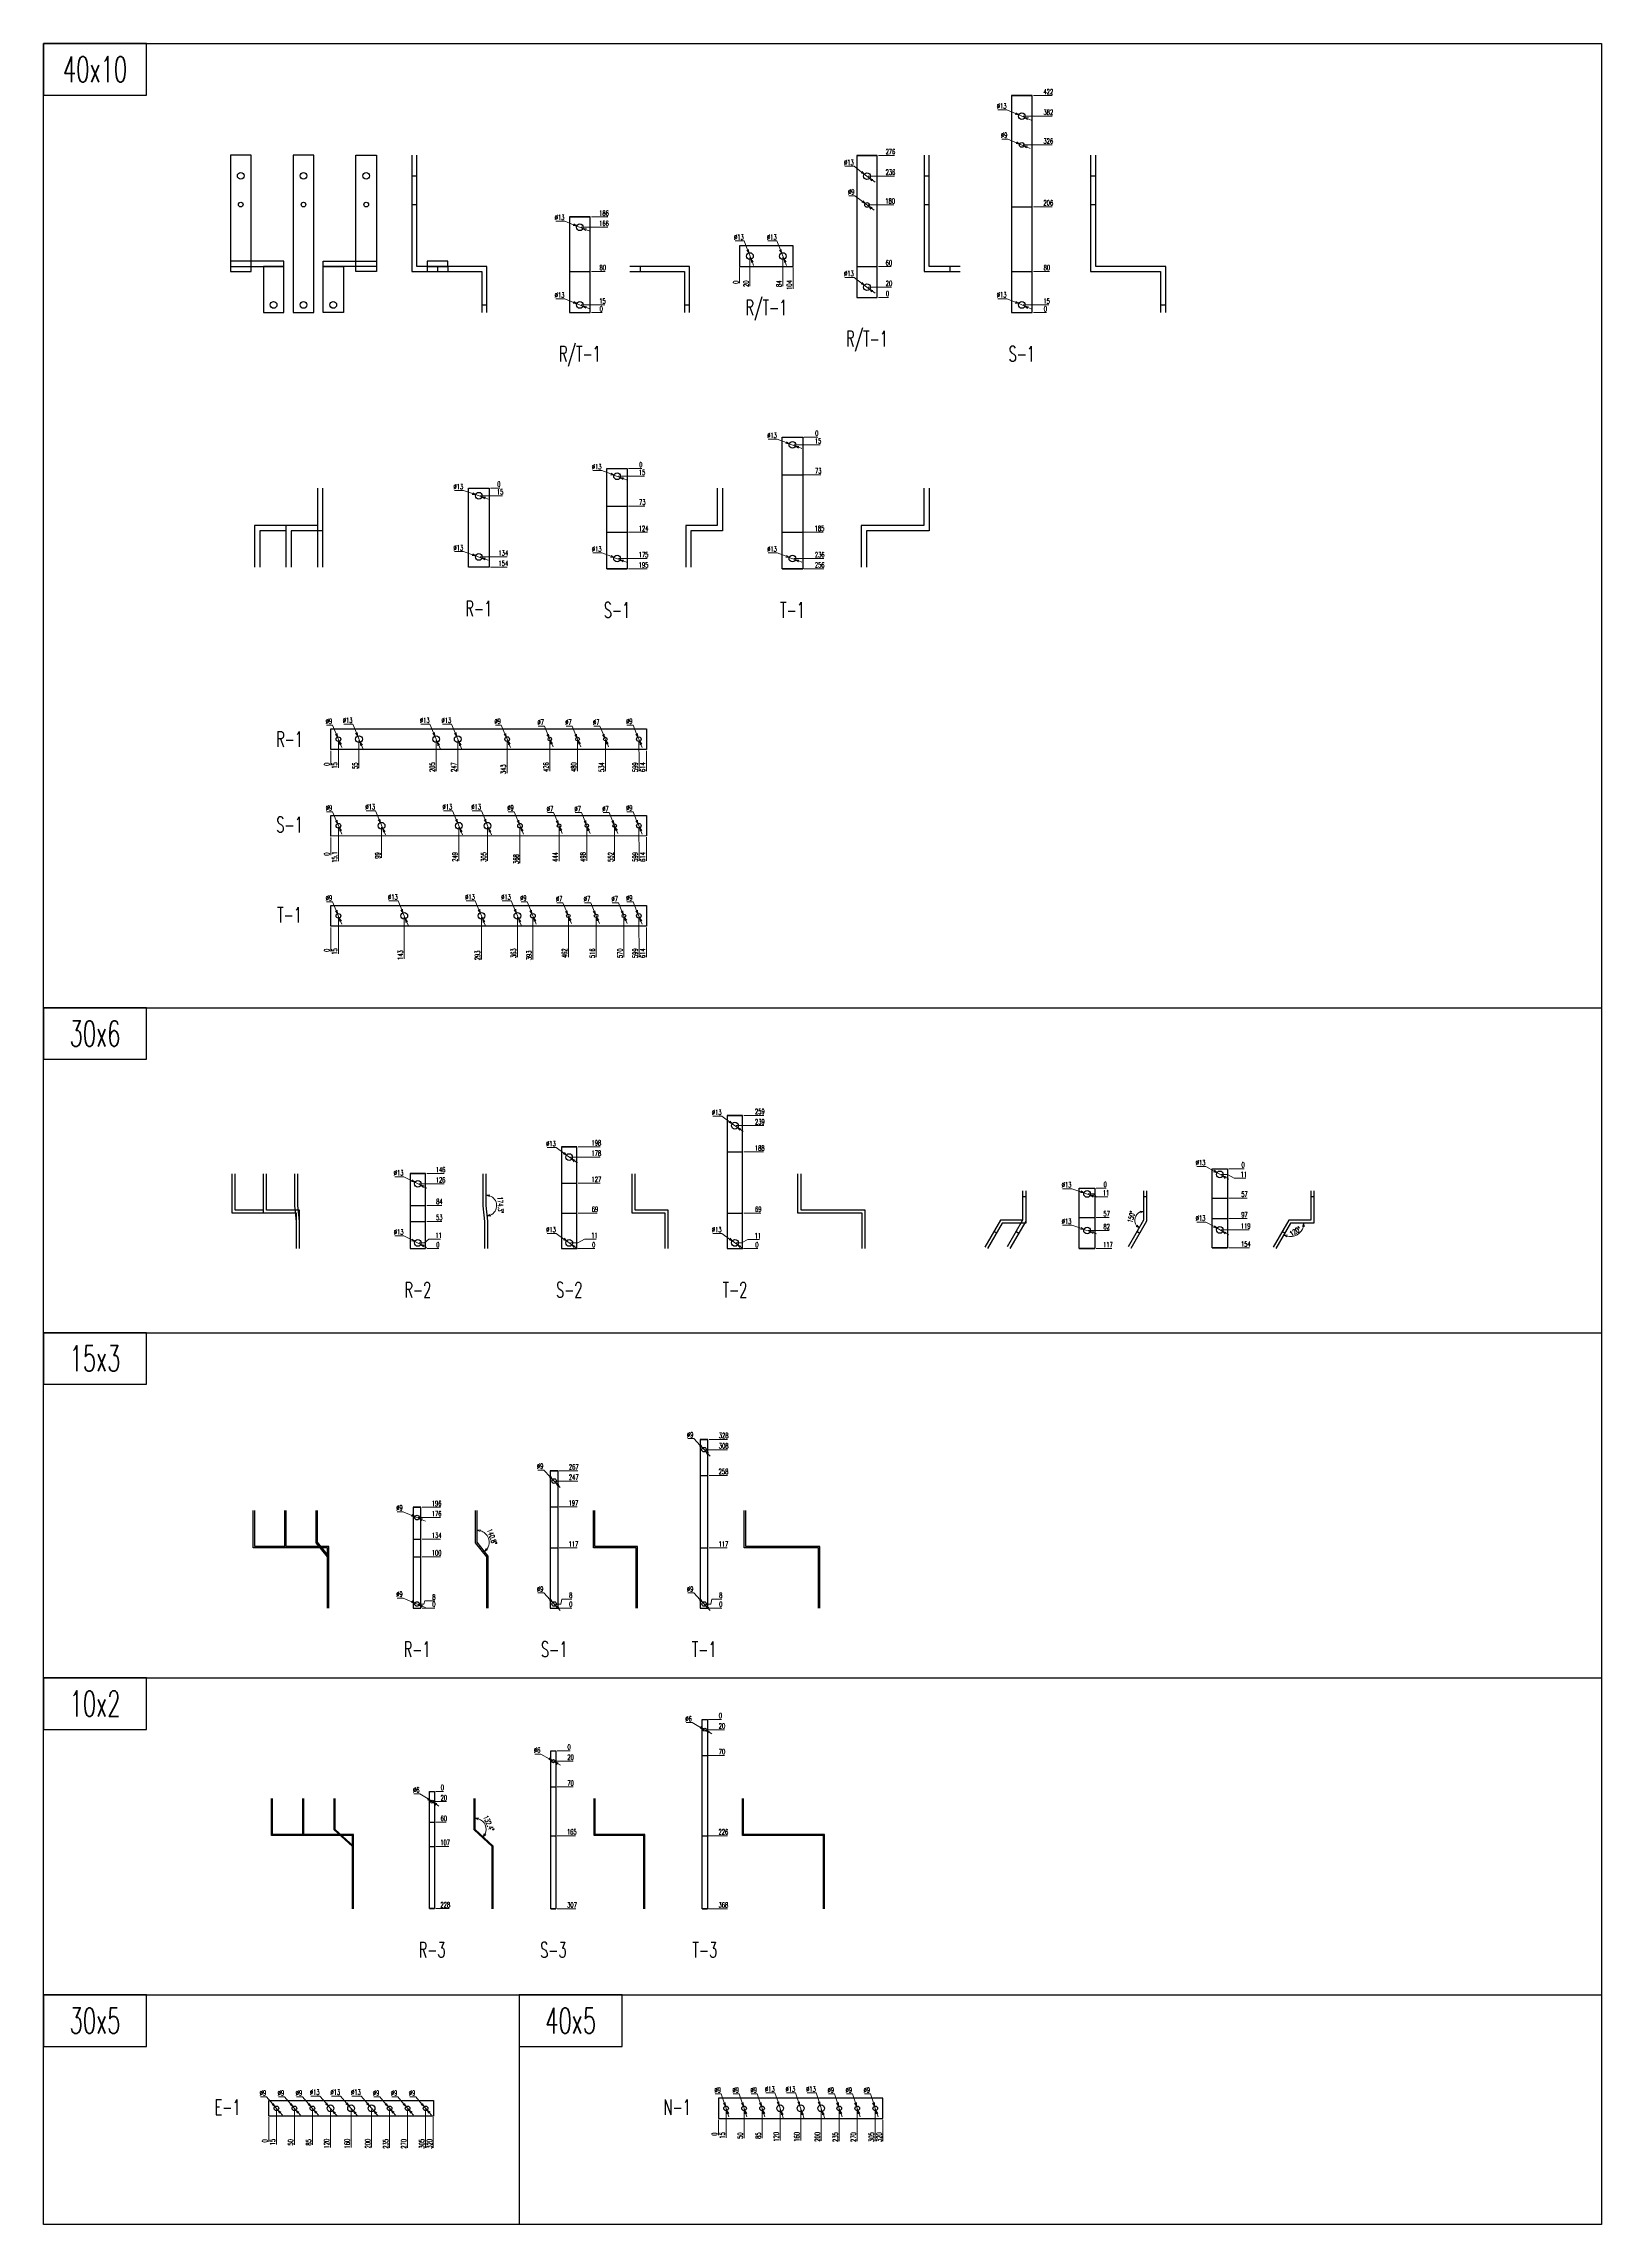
# Model space of a CAD drawing. Header units: millimetres. Extents: x 28713 to 59118, y -54378 to -19615.
# Drawn here: x 37400 to 40428, y -23855 to -19615 of the extents above; entities that cross this region are included whole.
import ezdxf
from ezdxf.enums import TextEntityAlignment as Align

# ---------------------------------------------------------------- set-up
doc = ezdxf.new("R2010")
doc.units = ezdxf.units.MM
doc.header["$LTSCALE"] = 3
doc.layers.add('@.VISIBLE', color=7, linetype='Continuous')
doc.styles.add('Ann_w01', font='romans.shx', dxfattribs={"width": 0.6, "bigfont": 'chineset.shx'})
doc.dimstyles.new('Dim 01_SC05', dxfattribs={"dimscale": 5, "dimtxt": 2, "dimasz": 1.3, "dimexe": 0.5, "dimexo": 0.5, "dimgap": 0.5, "dimtad": 1, "dimtoh": 1, "dimdec": 1, "dimzin": 12, "dimdsep": 46, "dimtxsty": 'Ann_w01', "dimblk": 'OPEN30', "dimcen": 1.5, "dimclrd": 6, "dimclre": 6, "dimclrt": 3, "dimadec": 1, "dimazin": 3, "dimtm": 1e-09, "dimtfac": 1, "dimtdec": 1, "dimtmove": 0, "dimatfit": 3, "dimldrblk": 'OPEN30', "dimfxl": 1, "dimtolj": 1, "dimlwd": 20, "dimlwe": 20, "dimarcsym": 0})

# ---------------------------------------------------------------- blocks, each defined once
blk = doc.blocks.new('*D426')
at = {"color": 6, "lineweight": 20, "transparency": 16777216}
blk.add_line((38464.7, -20138.4), (38485.9, -20138.4), dxfattribs=at)
at = {"layer": 'Defpoints', "color": 0, "transparency": 16777216}
for p in [(38442.2, -20138.4), (38462.2, -20138.4), (38479.4, -20138.4)]:
    blk.add_point(p, dxfattribs=at)
at = {"color": 3, "transparency": 16777216, "insert": (38483.9, -20130.9), "char_height": 10, "attachment_point": 5, "style": 'Ann_w01'}
blk.add_mtext('\\A1;0', dxfattribs=at)
blk = doc.blocks.new('_Open30')
at = {"color": 0, "linetype": 'ByBlock', "lineweight": -2}
for p, q in [((-1, 0.27), (0, 0)), ((0, 0), (-1, -0.27)), ((0, 0), (-1, 0))]:
    blk.add_line(p, q, dxfattribs=at)
blk = doc.blocks.new('*D427')
at = {"color": 6, "lineweight": 20, "transparency": 16777216}
blk.add_line((38444.7, -20123.4), (38490.8, -20123.4), dxfattribs=at)
at = {"layer": 'Defpoints', "color": 0, "transparency": 16777216}
for p in [(38442.2, -20123.4), (38479.4, -20123.4), (38442.2, -20138.4)]:
    blk.add_point(p, dxfattribs=at)
at = {"color": 3, "transparency": 16777216, "insert": (38486.3, -20115.9), "char_height": 10, "attachment_point": 5, "style": 'Ann_w01'}
blk.add_mtext('\\A1;15', dxfattribs=at)
blk = doc.blocks.new('*D428')
at = {"color": 6, "lineweight": 20, "transparency": 16777216}
blk.add_line((38464.7, -20058.4), (38491.6, -20058.4), dxfattribs=at)
at = {"layer": 'Defpoints', "color": 0, "transparency": 16777216}
for p in [(38462.2, -20058.4), (38479.4, -20058.4), (38442.2, -20138.4)]:
    blk.add_point(p, dxfattribs=at)
at = {"color": 3, "transparency": 16777216, "insert": (38486.8, -20050.9), "char_height": 10, "attachment_point": 5, "style": 'Ann_w01'}
blk.add_mtext('\\A1;80', dxfattribs=at)
blk = doc.blocks.new('*D429')
at = {"color": 6, "lineweight": 20, "transparency": 16777216}
blk.add_line((38444.7, -19972.4), (38496.5, -19972.4), dxfattribs=at)
at = {"layer": 'Defpoints', "color": 0, "transparency": 16777216}
for p in [(38442.2, -19972.4), (38479.4, -19972.4), (38442.2, -20138.4)]:
    blk.add_point(p, dxfattribs=at)
at = {"color": 3, "transparency": 16777216, "insert": (38489.2, -19964.9), "char_height": 10, "attachment_point": 5, "style": 'Ann_w01'}
blk.add_mtext('\\A1;166', dxfattribs=at)
blk = doc.blocks.new('*D430')
at = {"color": 6, "lineweight": 20, "transparency": 16777216}
blk.add_line((38464.7, -19952.4), (38496.5, -19952.4), dxfattribs=at)
at = {"layer": 'Defpoints', "color": 0, "transparency": 16777216}
for p in [(38462.2, -19952.4), (38479.4, -19952.4), (38442.2, -20138.4)]:
    blk.add_point(p, dxfattribs=at)
at = {"color": 3, "transparency": 16777216, "insert": (38489.2, -19944.9), "char_height": 10, "attachment_point": 5, "style": 'Ann_w01'}
blk.add_mtext('\\A1;186', dxfattribs=at)
blk = doc.blocks.new('*D431')
at = {"color": 6, "lineweight": 20, "transparency": 16777216}
for p, q in [((38395.3, -19960.7), (38413, -19960.7)), ((38413, -19960.7), (38430.2, -19967.6)), ((38448.3, -19974.8), (38436.2, -19970)), ((38454.3, -19977.2), (38460.4, -19979.6))]:
    blk.add_line(p, q, dxfattribs=at)
at = {"layer": 'Defpoints', "color": 0, "transparency": 16777216}
for p in [(38436.2, -19970), (38448.3, -19974.8)]:
    blk.add_point(p, dxfattribs=at)
at = {"color": 6, "lineweight": 20, "transparency": 16777216, "xscale": 6.5, "yscale": 6.5, "zscale": 6.5}
for p, rotation in [((38436.2, -19970), 338.2641134845895), ((38448.3, -19974.8), 158.2641134845896)]:
    blk.add_blockref('_Open30', p, dxfattribs=dict(at, rotation=rotation))
at = {"color": 3, "transparency": 16777216, "insert": (38402.9, -19953.2), "char_height": 10, "attachment_point": 5, "style": 'Ann_w01'}
blk.add_mtext('\\A1;∅13', dxfattribs=at)
blk = doc.blocks.new('*D432')
at = {"color": 6, "lineweight": 20, "transparency": 16777216}
for p, q in [((38395.3, -20111.7), (38413, -20111.7)), ((38413, -20111.7), (38430.2, -20118.6)), ((38448.3, -20125.8), (38436.2, -20121)), ((38454.3, -20128.2), (38460.4, -20130.6))]:
    blk.add_line(p, q, dxfattribs=at)
at = {"layer": 'Defpoints', "color": 0, "transparency": 16777216}
for p in [(38436.2, -20121), (38448.3, -20125.8)]:
    blk.add_point(p, dxfattribs=at)
at = {"color": 6, "lineweight": 20, "transparency": 16777216, "xscale": 6.5, "yscale": 6.5, "zscale": 6.5}
for p, rotation in [((38436.2, -20121), 338.26411348453), ((38448.3, -20125.8), 158.26411348453)]:
    blk.add_blockref('_Open30', p, dxfattribs=dict(at, rotation=rotation))
at = {"color": 3, "transparency": 16777216, "insert": (38402.9, -20104.2), "char_height": 10, "attachment_point": 5, "style": 'Ann_w01'}
blk.add_mtext('\\A1;∅13', dxfattribs=at)
blk = doc.blocks.new('*D433')
at = {"color": 6, "lineweight": 20, "transparency": 16777216}
blk.add_line((38752.9, -20050.9), (38752.9, -20081.2), dxfattribs=at)
at = {"layer": 'Defpoints', "color": 0, "transparency": 16777216}
for p in [(38752.9, -20028.4), (38752.9, -20048.4), (38752.9, -20074.7)]:
    blk.add_point(p, dxfattribs=at)
at = {"color": 3, "transparency": 16777216, "insert": (38745.4, -20079.2), "char_height": 10, "attachment_point": 5, "rotation": 90, "style": 'Ann_w01'}
blk.add_mtext('\\A1;0', dxfattribs=at)
blk = doc.blocks.new('*D434')
at = {"color": 6, "lineweight": 20, "transparency": 16777216}
blk.add_line((38772.9, -20030.9), (38772.9, -20087), dxfattribs=at)
at = {"layer": 'Defpoints', "color": 0, "transparency": 16777216}
for p in [(38752.9, -20028.4), (38772.9, -20028.4), (38772.9, -20074.7)]:
    blk.add_point(p, dxfattribs=at)
at = {"color": 3, "transparency": 16777216, "insert": (38765.4, -20082.1), "char_height": 10, "attachment_point": 5, "rotation": 90, "style": 'Ann_w01'}
blk.add_mtext('\\A1;20', dxfattribs=at)
blk = doc.blocks.new('*D435')
at = {"color": 6, "lineweight": 20, "transparency": 16777216}
blk.add_line((38836.9, -20030.9), (38836.9, -20087.2), dxfattribs=at)
at = {"layer": 'Defpoints', "color": 0, "transparency": 16777216}
for p in [(38752.9, -20028.4), (38836.9, -20028.4), (38836.9, -20074.7)]:
    blk.add_point(p, dxfattribs=at)
at = {"color": 3, "transparency": 16777216, "insert": (38829.4, -20082.2), "char_height": 10, "attachment_point": 5, "rotation": 90, "style": 'Ann_w01'}
blk.add_mtext('\\A1;84', dxfattribs=at)
blk = doc.blocks.new('*D436')
at = {"color": 6, "lineweight": 20, "transparency": 16777216}
blk.add_line((38856.9, -20050.9), (38856.9, -20092.1), dxfattribs=at)
at = {"layer": 'Defpoints', "color": 0, "transparency": 16777216}
for p in [(38752.9, -20028.4), (38856.9, -20048.4), (38856.9, -20074.7)]:
    blk.add_point(p, dxfattribs=at)
at = {"color": 3, "transparency": 16777216, "insert": (38849.4, -20084.7), "char_height": 10, "attachment_point": 5, "rotation": 90, "style": 'Ann_w01'}
blk.add_mtext('\\A1;104', dxfattribs=at)
blk = doc.blocks.new('*D437')
at = {"color": 6, "lineweight": 20, "transparency": 16777216}
for p, q in [((38807.9, -19999), (38825.5, -19999)), ((38825.5, -19999), (38832.2, -20016.3)), ((38839.3, -20034.4), (38834.6, -20022.3)), ((38841.6, -20040.5), (38843.9, -20046.6))]:
    blk.add_line(p, q, dxfattribs=at)
at = {"layer": 'Defpoints', "color": 0, "transparency": 16777216}
for p in [(38834.6, -20022.3), (38839.3, -20034.4)]:
    blk.add_point(p, dxfattribs=at)
at = {"color": 6, "lineweight": 20, "transparency": 16777216, "xscale": 6.5, "yscale": 6.5, "zscale": 6.5}
for p, rotation in [((38834.6, -20022.3), 291.1719152268982), ((38839.3, -20034.4), 111.1719152268982)]:
    blk.add_blockref('_Open30', p, dxfattribs=dict(at, rotation=rotation))
at = {"color": 3, "transparency": 16777216, "insert": (38815.5, -19991.5), "char_height": 10, "attachment_point": 5, "style": 'Ann_w01'}
blk.add_mtext('\\A1;∅13', dxfattribs=at)
blk = doc.blocks.new('*D438')
at = {"color": 6, "lineweight": 20, "transparency": 16777216}
for p, q in [((38743.9, -19999), (38761.5, -19999)), ((38761.5, -19999), (38768.2, -20016.3)), ((38775.3, -20034.4), (38770.6, -20022.3)), ((38777.6, -20040.5), (38779.9, -20046.6))]:
    blk.add_line(p, q, dxfattribs=at)
at = {"layer": 'Defpoints', "color": 0, "transparency": 16777216}
for p in [(38770.6, -20022.3), (38775.3, -20034.4)]:
    blk.add_point(p, dxfattribs=at)
at = {"color": 6, "lineweight": 20, "transparency": 16777216, "xscale": 6.5, "yscale": 6.5, "zscale": 6.5}
for p, rotation in [((38770.6, -20022.3), 291.1719152270506), ((38775.3, -20034.4), 111.1719152270506)]:
    blk.add_blockref('_Open30', p, dxfattribs=dict(at, rotation=rotation))
at = {"color": 3, "transparency": 16777216, "insert": (38751.5, -19991.5), "char_height": 10, "attachment_point": 5, "style": 'Ann_w01'}
blk.add_mtext('\\A1;∅13', dxfattribs=at)
blk = doc.blocks.new('*D444')
at = {"color": 6, "lineweight": 20, "transparency": 16777216}
blk.add_line((39023, -20108.9), (39042.4, -20108.9), dxfattribs=at)
at = {"layer": 'Defpoints', "color": 0, "transparency": 16777216}
for p in [(39000.5, -20108.9), (39020.5, -20108.9), (39035.9, -20108.9)]:
    blk.add_point(p, dxfattribs=at)
at = {"color": 3, "transparency": 16777216, "insert": (39040.4, -20101.4), "char_height": 10, "attachment_point": 5, "style": 'Ann_w01'}
blk.add_mtext('\\A1;0', dxfattribs=at)
blk = doc.blocks.new('*D445')
at = {"color": 6, "lineweight": 20, "transparency": 16777216}
blk.add_line((39003, -20088.9), (39048.1, -20088.9), dxfattribs=at)
at = {"layer": 'Defpoints', "color": 0, "transparency": 16777216}
for p in [(39000.5, -20088.9), (39035.9, -20088.9), (39000.5, -20108.9)]:
    blk.add_point(p, dxfattribs=at)
at = {"color": 3, "transparency": 16777216, "insert": (39043.2, -20081.4), "char_height": 10, "attachment_point": 5, "style": 'Ann_w01'}
blk.add_mtext('\\A1;20', dxfattribs=at)
blk = doc.blocks.new('*D446')
at = {"color": 6, "lineweight": 20, "transparency": 16777216}
blk.add_line((39023, -20048.9), (39047.8, -20048.9), dxfattribs=at)
at = {"layer": 'Defpoints', "color": 0, "transparency": 16777216}
for p in [(39020.5, -20048.9), (39035.9, -20048.9), (39000.5, -20108.9)]:
    blk.add_point(p, dxfattribs=at)
at = {"color": 3, "transparency": 16777216, "insert": (39043.1, -20041.4), "char_height": 10, "attachment_point": 5, "style": 'Ann_w01'}
blk.add_mtext('\\A1;60', dxfattribs=at)
blk = doc.blocks.new('*D447')
at = {"color": 6, "lineweight": 20, "transparency": 16777216}
blk.add_line((39003, -19928.9), (39052.9, -19928.9), dxfattribs=at)
at = {"layer": 'Defpoints', "color": 0, "transparency": 16777216}
for p in [(39000.5, -19928.9), (39035.9, -19928.9), (39000.5, -20108.9)]:
    blk.add_point(p, dxfattribs=at)
at = {"color": 3, "transparency": 16777216, "insert": (39045.6, -19921.4), "char_height": 10, "attachment_point": 5, "style": 'Ann_w01'}
blk.add_mtext('\\A1;180', dxfattribs=at)
blk = doc.blocks.new('*D448')
at = {"color": 6, "lineweight": 20, "transparency": 16777216}
blk.add_line((39003, -19872.9), (39053.8, -19872.9), dxfattribs=at)
at = {"layer": 'Defpoints', "color": 0, "transparency": 16777216}
for p in [(39000.5, -19872.9), (39035.9, -19872.9), (39000.5, -20108.9)]:
    blk.add_point(p, dxfattribs=at)
at = {"color": 3, "transparency": 16777216, "insert": (39046.1, -19865.4), "char_height": 10, "attachment_point": 5, "style": 'Ann_w01'}
blk.add_mtext('\\A1;236', dxfattribs=at)
blk = doc.blocks.new('*D449')
at = {"color": 6, "lineweight": 20, "transparency": 16777216}
blk.add_line((39023, -19832.9), (39053.8, -19832.9), dxfattribs=at)
at = {"layer": 'Defpoints', "color": 0, "transparency": 16777216}
for p in [(39020.5, -19832.9), (39035.9, -19832.9), (39000.5, -20108.9)]:
    blk.add_point(p, dxfattribs=at)
at = {"color": 3, "transparency": 16777216, "insert": (39046.1, -19825.4), "char_height": 10, "attachment_point": 5, "style": 'Ann_w01'}
blk.add_mtext('\\A1;276', dxfattribs=at)
blk = doc.blocks.new('*D450')
at = {"color": 6, "lineweight": 20, "transparency": 16777216}
for p, q in [((38957.7, -20069.9), (38975.4, -20069.9)), ((38975.4, -20069.9), (38990.1, -20081.1)), ((39005.7, -20092.8), (38995.3, -20085)), ((39010.9, -20096.7), (39016.1, -20100.6))]:
    blk.add_line(p, q, dxfattribs=at)
at = {"layer": 'Defpoints', "color": 0, "transparency": 16777216}
for p in [(38995.3, -20085), (39005.7, -20092.8)]:
    blk.add_point(p, dxfattribs=at)
at = {"color": 6, "lineweight": 20, "transparency": 16777216, "xscale": 6.5, "yscale": 6.5, "zscale": 6.5}
for p, rotation in [((38995.3, -20085), 322.9697415200747), ((39005.7, -20092.8), 142.9697415200747)]:
    blk.add_blockref('_Open30', p, dxfattribs=dict(at, rotation=rotation))
at = {"color": 3, "transparency": 16777216, "insert": (38965.3, -20062.4), "char_height": 10, "attachment_point": 5, "style": 'Ann_w01'}
blk.add_mtext('\\A1;∅13', dxfattribs=at)
blk = doc.blocks.new('*D451')
at = {"color": 6, "lineweight": 20, "transparency": 16777216}
for p, q in [((38965.3, -19911.1), (38976.9, -19911.1)), ((38976.9, -19911.1), (38991.7, -19922.2)), ((39004.1, -19931.6), (38996.9, -19926.2)), ((39009.3, -19935.5), (39014.5, -19939.4))]:
    blk.add_line(p, q, dxfattribs=at)
at = {"layer": 'Defpoints', "color": 0, "transparency": 16777216}
for p in [(38996.9, -19926.2), (39004.1, -19931.6)]:
    blk.add_point(p, dxfattribs=at)
at = {"color": 6, "lineweight": 20, "transparency": 16777216, "xscale": 6.5, "yscale": 6.5, "zscale": 6.5}
for p, rotation in [((38996.9, -19926.2), 322.9697415198636), ((39004.1, -19931.6), 142.9697415198636)]:
    blk.add_blockref('_Open30', p, dxfattribs=dict(at, rotation=rotation))
at = {"color": 3, "transparency": 16777216, "insert": (38969.9, -19903.6), "char_height": 10, "attachment_point": 5, "style": 'Ann_w01'}
blk.add_mtext('\\A1;∅9', dxfattribs=at)
blk = doc.blocks.new('*D452')
at = {"color": 6, "lineweight": 20, "transparency": 16777216}
for p, q in [((38957.7, -19853.9), (38975.4, -19853.9)), ((38975.4, -19853.9), (38990.1, -19865.1)), ((39005.7, -19876.8), (38995.3, -19869)), ((39010.9, -19880.7), (39016.1, -19884.6))]:
    blk.add_line(p, q, dxfattribs=at)
at = {"layer": 'Defpoints', "color": 0, "transparency": 16777216}
for p in [(38995.3, -19869), (39005.7, -19876.8)]:
    blk.add_point(p, dxfattribs=at)
at = {"color": 6, "lineweight": 20, "transparency": 16777216, "xscale": 6.5, "yscale": 6.5, "zscale": 6.5}
for p, rotation in [((38995.3, -19869), 322.969741520062), ((39005.7, -19876.8), 142.9697415200619)]:
    blk.add_blockref('_Open30', p, dxfattribs=dict(at, rotation=rotation))
at = {"color": 3, "transparency": 16777216, "insert": (38965.3, -19846.4), "char_height": 10, "attachment_point": 5, "style": 'Ann_w01'}
blk.add_mtext('\\A1;∅13', dxfattribs=at)
blk = doc.blocks.new('*D456')
at = {"color": 6, "lineweight": 20, "transparency": 16777216}
blk.add_line((39324, -20138.4), (39349.3, -20138.4), dxfattribs=at)
at = {"layer": 'Defpoints', "color": 0, "transparency": 16777216}
for p in [(39301.5, -20138.4), (39321.5, -20138.4), (39342.8, -20138.4)]:
    blk.add_point(p, dxfattribs=at)
at = {"color": 3, "transparency": 16777216, "insert": (39347.3, -20130.9), "char_height": 10, "attachment_point": 5, "style": 'Ann_w01'}
blk.add_mtext('\\A1;0', dxfattribs=at)
blk = doc.blocks.new('*D457')
at = {"color": 6, "lineweight": 20, "transparency": 16777216}
blk.add_line((39304, -20123.4), (39354.2, -20123.4), dxfattribs=at)
at = {"layer": 'Defpoints', "color": 0, "transparency": 16777216}
for p in [(39301.5, -20123.4), (39342.8, -20123.4), (39301.5, -20138.4)]:
    blk.add_point(p, dxfattribs=at)
at = {"color": 3, "transparency": 16777216, "insert": (39349.7, -20115.9), "char_height": 10, "attachment_point": 5, "style": 'Ann_w01'}
blk.add_mtext('\\A1;15', dxfattribs=at)
blk = doc.blocks.new('*D458')
at = {"color": 6, "lineweight": 20, "transparency": 16777216}
blk.add_line((39324, -20058.4), (39355, -20058.4), dxfattribs=at)
at = {"layer": 'Defpoints', "color": 0, "transparency": 16777216}
for p in [(39321.5, -20058.4), (39342.8, -20058.4), (39301.5, -20138.4)]:
    blk.add_point(p, dxfattribs=at)
at = {"color": 3, "transparency": 16777216, "insert": (39350.2, -20050.9), "char_height": 10, "attachment_point": 5, "style": 'Ann_w01'}
blk.add_mtext('\\A1;80', dxfattribs=at)
blk = doc.blocks.new('*D459')
at = {"color": 6, "lineweight": 20, "transparency": 16777216}
blk.add_line((39324, -19932.4), (39360.7, -19932.4), dxfattribs=at)
at = {"layer": 'Defpoints', "color": 0, "transparency": 16777216}
for p in [(39321.5, -19932.4), (39342.8, -19932.4), (39301.5, -20138.4)]:
    blk.add_point(p, dxfattribs=at)
at = {"color": 3, "transparency": 16777216, "insert": (39353, -19924.9), "char_height": 10, "attachment_point": 5, "style": 'Ann_w01'}
blk.add_mtext('\\A1;206', dxfattribs=at)
blk = doc.blocks.new('*D460')
at = {"color": 6, "lineweight": 20, "transparency": 16777216}
blk.add_line((39304, -19812.3), (39360.7, -19812.3), dxfattribs=at)
at = {"layer": 'Defpoints', "color": 0, "transparency": 16777216}
for p in [(39301.5, -19812.3), (39342.8, -19812.3), (39301.5, -20138.4)]:
    blk.add_point(p, dxfattribs=at)
at = {"color": 3, "transparency": 16777216, "insert": (39353, -19804.8), "char_height": 10, "attachment_point": 5, "style": 'Ann_w01'}
blk.add_mtext('\\A1;326', dxfattribs=at)
blk = doc.blocks.new('*D461')
at = {"color": 6, "lineweight": 20, "transparency": 16777216}
blk.add_line((39304, -19756.4), (39360.7, -19756.4), dxfattribs=at)
at = {"layer": 'Defpoints', "color": 0, "transparency": 16777216}
for p in [(39301.5, -19756.4), (39342.8, -19756.4), (39301.5, -20138.4)]:
    blk.add_point(p, dxfattribs=at)
at = {"color": 3, "transparency": 16777216, "insert": (39353, -19748.9), "char_height": 10, "attachment_point": 5, "style": 'Ann_w01'}
blk.add_mtext('\\A1;382', dxfattribs=at)
blk = doc.blocks.new('*D462')
at = {"color": 6, "lineweight": 20, "transparency": 16777216}
blk.add_line((39324, -19716.4), (39360.7, -19716.4), dxfattribs=at)
at = {"layer": 'Defpoints', "color": 0, "transparency": 16777216}
for p in [(39321.5, -19716.4), (39342.8, -19716.4), (39301.5, -20138.4)]:
    blk.add_point(p, dxfattribs=at)
at = {"color": 3, "transparency": 16777216, "insert": (39353, -19708.9), "char_height": 10, "attachment_point": 5, "style": 'Ann_w01'}
blk.add_mtext('\\A1;422', dxfattribs=at)
blk = doc.blocks.new('*D463')
at = {"color": 6, "lineweight": 20, "transparency": 16777216}
for p, q in [((39254.8, -20111.2), (39272.4, -20111.2)), ((39272.4, -20111.2), (39289.5, -20118.3)), ((39307.5, -20125.9), (39295.5, -20120.9)), ((39313.4, -20128.4), (39319.4, -20130.9))]:
    blk.add_line(p, q, dxfattribs=at)
at = {"layer": 'Defpoints', "color": 0, "transparency": 16777216}
for p in [(39295.5, -20120.9), (39307.5, -20125.9)]:
    blk.add_point(p, dxfattribs=at)
at = {"color": 6, "lineweight": 20, "transparency": 16777216, "xscale": 6.5, "yscale": 6.5, "zscale": 6.5}
for p, rotation in [((39295.5, -20120.9), 337.2422598380937), ((39307.5, -20125.9), 157.2422598380938)]:
    blk.add_blockref('_Open30', p, dxfattribs=dict(at, rotation=rotation))
at = {"color": 3, "transparency": 16777216, "insert": (39262.3, -20103.7), "char_height": 10, "attachment_point": 5, "style": 'Ann_w01'}
blk.add_mtext('\\A1;∅13', dxfattribs=at)
blk = doc.blocks.new('*D464')
at = {"color": 6, "lineweight": 20, "transparency": 16777216}
for p, q in [((39262.6, -19800.9), (39274.3, -19800.9)), ((39274.3, -19800.9), (39291.3, -19808.1)), ((39305.6, -19814.1), (39297.3, -19810.6)), ((39311.6, -19816.6), (39317.6, -19819.1))]:
    blk.add_line(p, q, dxfattribs=at)
at = {"layer": 'Defpoints', "color": 0, "transparency": 16777216}
for p in [(39297.3, -19810.6), (39305.6, -19814.1)]:
    blk.add_point(p, dxfattribs=at)
at = {"color": 6, "lineweight": 20, "transparency": 16777216, "xscale": 6.5, "yscale": 6.5, "zscale": 6.5}
for p, rotation in [((39297.3, -19810.6), 337.2422598381698), ((39305.6, -19814.1), 157.2422598381699)]:
    blk.add_blockref('_Open30', p, dxfattribs=dict(at, rotation=rotation))
at = {"color": 3, "transparency": 16777216, "insert": (39267.2, -19793.4), "char_height": 10, "attachment_point": 5, "style": 'Ann_w01'}
blk.add_mtext('\\A1;∅9', dxfattribs=at)
blk = doc.blocks.new('*D465')
at = {"color": 6, "lineweight": 20, "transparency": 16777216}
for p, q in [((39254.8, -19744.2), (39272.4, -19744.2)), ((39272.4, -19744.2), (39289.5, -19751.3)), ((39307.5, -19758.9), (39295.5, -19753.9)), ((39313.4, -19761.4), (39319.4, -19763.9))]:
    blk.add_line(p, q, dxfattribs=at)
at = {"layer": 'Defpoints', "color": 0, "transparency": 16777216}
for p in [(39295.5, -19753.9), (39307.5, -19758.9)]:
    blk.add_point(p, dxfattribs=at)
at = {"color": 6, "lineweight": 20, "transparency": 16777216, "xscale": 6.5, "yscale": 6.5, "zscale": 6.5}
for p, rotation in [((39295.5, -19753.9), 337.2422598380294), ((39307.5, -19758.9), 157.2422598380294)]:
    blk.add_blockref('_Open30', p, dxfattribs=dict(at, rotation=rotation))
at = {"color": 3, "transparency": 16777216, "insert": (39262.3, -19736.7), "char_height": 10, "attachment_point": 5, "style": 'Ann_w01'}
blk.add_mtext('\\A1;∅13', dxfattribs=at)
blk = doc.blocks.new('*D466')
at = {"color": 6, "lineweight": 20, "transparency": 16777216}
blk.add_line((38268.3, -20633.3), (38300.9, -20633.3), dxfattribs=at)
at = {"layer": 'Defpoints', "color": 0, "transparency": 16777216}
for p in [(38245.8, -20479.3), (38265.8, -20633.3), (38283.5, -20633.3)]:
    blk.add_point(p, dxfattribs=at)
at = {"color": 3, "transparency": 16777216, "insert": (38293.5, -20625.8), "char_height": 10, "attachment_point": 5, "style": 'Ann_w01'}
blk.add_mtext('\\A1;154', dxfattribs=at)
blk = doc.blocks.new('*D467')
at = {"color": 6, "lineweight": 20, "transparency": 16777216}
blk.add_line((38248.3, -20613.3), (38300.9, -20613.3), dxfattribs=at)
at = {"layer": 'Defpoints', "color": 0, "transparency": 16777216}
for p in [(38245.8, -20479.3), (38245.8, -20613.3), (38283.5, -20613.3)]:
    blk.add_point(p, dxfattribs=at)
at = {"color": 3, "transparency": 16777216, "insert": (38293.5, -20605.8), "char_height": 10, "attachment_point": 5, "style": 'Ann_w01'}
blk.add_mtext('\\A1;134', dxfattribs=at)
blk = doc.blocks.new('*D468')
at = {"color": 6, "lineweight": 20, "transparency": 16777216}
blk.add_line((38248.3, -20494.3), (38291.6, -20494.3), dxfattribs=at)
at = {"layer": 'Defpoints', "color": 0, "transparency": 16777216}
for p in [(38245.8, -20479.3), (38245.8, -20494.3), (38280.3, -20494.3)]:
    blk.add_point(p, dxfattribs=at)
at = {"color": 3, "transparency": 16777216, "insert": (38287.2, -20486.8), "char_height": 10, "attachment_point": 5, "style": 'Ann_w01'}
blk.add_mtext('\\A1;15', dxfattribs=at)
blk = doc.blocks.new('*D469')
at = {"color": 6, "lineweight": 20, "transparency": 16777216}
blk.add_line((38268.3, -20479.3), (38286.8, -20479.3), dxfattribs=at)
at = {"layer": 'Defpoints', "color": 0, "transparency": 16777216}
for p in [(38245.8, -20479.3), (38265.8, -20479.3), (38280.3, -20479.3)]:
    blk.add_point(p, dxfattribs=at)
at = {"color": 3, "transparency": 16777216, "insert": (38284.8, -20471.8), "char_height": 10, "attachment_point": 5, "style": 'Ann_w01'}
blk.add_mtext('\\A1;0', dxfattribs=at)
blk = doc.blocks.new('*D470')
at = {"color": 6, "lineweight": 20, "transparency": 16777216}
for p, q in [((38198.4, -20484.1), (38216, -20484.1)), ((38216, -20484.1), (38233.5, -20490.1)), ((38252, -20496.4), (38239.7, -20492.2)), ((38258.1, -20498.6), (38264.3, -20500.7))]:
    blk.add_line(p, q, dxfattribs=at)
at = {"layer": 'Defpoints', "color": 0, "transparency": 16777216}
for p in [(38239.7, -20492.2), (38252, -20496.4)]:
    blk.add_point(p, dxfattribs=at)
at = {"color": 6, "lineweight": 20, "transparency": 16777216, "xscale": 6.5, "yscale": 6.5, "zscale": 6.5}
for p, rotation in [((38239.7, -20492.2), 340.9699096450855), ((38252, -20496.4), 160.9699096450855)]:
    blk.add_blockref('_Open30', p, dxfattribs=dict(at, rotation=rotation))
at = {"color": 3, "transparency": 16777216, "insert": (38206, -20476.6), "char_height": 10, "attachment_point": 5, "style": 'Ann_w01'}
blk.add_mtext('\\A1;∅13', dxfattribs=at)
blk = doc.blocks.new('*D471')
at = {"color": 6, "lineweight": 20, "transparency": 16777216}
for p, q in [((38198.4, -20603), (38216.1, -20603)), ((38216.1, -20603), (38233.5, -20609.1)), ((38252, -20615.4), (38239.7, -20611.2)), ((38258.1, -20617.5), (38264.3, -20619.7))]:
    blk.add_line(p, q, dxfattribs=at)
at = {"layer": 'Defpoints', "color": 0, "transparency": 16777216}
for p in [(38239.7, -20611.2), (38252, -20615.4)]:
    blk.add_point(p, dxfattribs=at)
at = {"color": 6, "lineweight": 20, "transparency": 16777216, "xscale": 6.5, "yscale": 6.5, "zscale": 6.5}
for p, rotation in [((38239.7, -20611.2), 340.9699096451148), ((38252, -20615.4), 160.9699096451148)]:
    blk.add_blockref('_Open30', p, dxfattribs=dict(at, rotation=rotation))
at = {"color": 3, "transparency": 16777216, "insert": (38206, -20595.5), "char_height": 10, "attachment_point": 5, "style": 'Ann_w01'}
blk.add_mtext('\\A1;∅13', dxfattribs=at)
blk = doc.blocks.new('*D475')
at = {"color": 6, "lineweight": 20, "transparency": 16777216}
blk.add_line((38537.1, -20636.4), (38573.4, -20636.4), dxfattribs=at)
at = {"layer": 'Defpoints', "color": 0, "transparency": 16777216}
for p in [(38514.6, -20441.4), (38534.6, -20636.4), (38556.3, -20636.4)]:
    blk.add_point(p, dxfattribs=at)
at = {"color": 3, "transparency": 16777216, "insert": (38566.1, -20628.9), "char_height": 10, "attachment_point": 5, "style": 'Ann_w01'}
blk.add_mtext('\\A1;195', dxfattribs=at)
blk = doc.blocks.new('*D476')
at = {"color": 6, "lineweight": 20, "transparency": 16777216}
blk.add_line((38517.1, -20616.5), (38573.4, -20616.5), dxfattribs=at)
at = {"layer": 'Defpoints', "color": 0, "transparency": 16777216}
for p in [(38514.6, -20441.4), (38514.6, -20616.5), (38556.3, -20616.5)]:
    blk.add_point(p, dxfattribs=at)
at = {"color": 3, "transparency": 16777216, "insert": (38566.1, -20609), "char_height": 10, "attachment_point": 5, "style": 'Ann_w01'}
blk.add_mtext('\\A1;175', dxfattribs=at)
blk = doc.blocks.new('*D477')
at = {"color": 6, "lineweight": 20, "transparency": 16777216}
blk.add_line((38537.1, -20565.4), (38573.7, -20565.4), dxfattribs=at)
at = {"layer": 'Defpoints', "color": 0, "transparency": 16777216}
for p in [(38514.6, -20441.4), (38534.6, -20565.4), (38556.3, -20565.4)]:
    blk.add_point(p, dxfattribs=at)
at = {"color": 3, "transparency": 16777216, "insert": (38566.2, -20557.9), "char_height": 10, "attachment_point": 5, "style": 'Ann_w01'}
blk.add_mtext('\\A1;124', dxfattribs=at)
blk = doc.blocks.new('*D478')
at = {"color": 6, "lineweight": 20, "transparency": 16777216}
blk.add_line((38537.1, -20514.4), (38568.5, -20514.4), dxfattribs=at)
at = {"layer": 'Defpoints', "color": 0, "transparency": 16777216}
for p in [(38514.6, -20441.4), (38534.6, -20514.4), (38556.3, -20514.4)]:
    blk.add_point(p, dxfattribs=at)
at = {"color": 3, "transparency": 16777216, "insert": (38563.7, -20506.9), "char_height": 10, "attachment_point": 5, "style": 'Ann_w01'}
blk.add_mtext('\\A1;73', dxfattribs=at)
blk = doc.blocks.new('*D479')
at = {"color": 6, "lineweight": 20, "transparency": 16777216}
blk.add_line((38517.1, -20456.4), (38567.7, -20456.4), dxfattribs=at)
at = {"layer": 'Defpoints', "color": 0, "transparency": 16777216}
for p in [(38514.6, -20441.4), (38514.6, -20456.4), (38556.3, -20456.4)]:
    blk.add_point(p, dxfattribs=at)
at = {"color": 3, "transparency": 16777216, "insert": (38563.2, -20448.9), "char_height": 10, "attachment_point": 5, "style": 'Ann_w01'}
blk.add_mtext('\\A1;15', dxfattribs=at)
blk = doc.blocks.new('*D480')
at = {"color": 6, "lineweight": 20, "transparency": 16777216}
blk.add_line((38537.1, -20441.4), (38562.8, -20441.4), dxfattribs=at)
at = {"layer": 'Defpoints', "color": 0, "transparency": 16777216}
for p in [(38514.6, -20441.4), (38534.6, -20441.4), (38556.3, -20441.4)]:
    blk.add_point(p, dxfattribs=at)
at = {"color": 3, "transparency": 16777216, "insert": (38560.8, -20433.9), "char_height": 10, "attachment_point": 5, "style": 'Ann_w01'}
blk.add_mtext('\\A1;0', dxfattribs=at)
blk = doc.blocks.new('*D481')
at = {"color": 6, "lineweight": 20, "transparency": 16777216}
for p, q in [((38467.4, -20445.4), (38485.1, -20445.4)), ((38485.1, -20445.4), (38502.4, -20451.9)), ((38520.7, -20458.7), (38508.5, -20454.2)), ((38526.7, -20461), (38532.8, -20463.3))]:
    blk.add_line(p, q, dxfattribs=at)
at = {"layer": 'Defpoints', "color": 0, "transparency": 16777216}
for p in [(38508.5, -20454.2), (38520.7, -20458.7)]:
    blk.add_point(p, dxfattribs=at)
at = {"color": 6, "lineweight": 20, "transparency": 16777216, "xscale": 6.5, "yscale": 6.5, "zscale": 6.5}
for p, rotation in [((38508.5, -20454.2), 339.4676847254164), ((38520.7, -20458.7), 159.4676847254164)]:
    blk.add_blockref('_Open30', p, dxfattribs=dict(at, rotation=rotation))
at = {"color": 3, "transparency": 16777216, "insert": (38475, -20437.9), "char_height": 10, "attachment_point": 5, "style": 'Ann_w01'}
blk.add_mtext('\\A1;∅13', dxfattribs=at)
blk = doc.blocks.new('*D482')
at = {"color": 6, "lineweight": 20, "transparency": 16777216}
for p, q in [((38467.4, -20605.4), (38485.1, -20605.4)), ((38485.1, -20605.4), (38502.4, -20611.9)), ((38520.7, -20618.7), (38508.5, -20614.2)), ((38526.7, -20621), (38532.8, -20623.3))]:
    blk.add_line(p, q, dxfattribs=at)
at = {"layer": 'Defpoints', "color": 0, "transparency": 16777216}
for p in [(38508.5, -20614.2), (38520.7, -20618.7)]:
    blk.add_point(p, dxfattribs=at)
at = {"color": 6, "lineweight": 20, "transparency": 16777216, "xscale": 6.5, "yscale": 6.5, "zscale": 6.5}
for p, rotation in [((38508.5, -20614.2), 339.4676847253714), ((38520.7, -20618.7), 159.4676847253715)]:
    blk.add_blockref('_Open30', p, dxfattribs=dict(at, rotation=rotation))
at = {"color": 3, "transparency": 16777216, "insert": (38475, -20597.9), "char_height": 10, "attachment_point": 5, "style": 'Ann_w01'}
blk.add_mtext('\\A1;∅13', dxfattribs=at)
blk = doc.blocks.new('*D484')
at = {"color": 6, "lineweight": 20, "transparency": 16777216}
blk.add_line((38878, -20636.4), (38916.3, -20636.4), dxfattribs=at)
at = {"layer": 'Defpoints', "color": 0, "transparency": 16777216}
for p in [(38855.5, -20380.4), (38875.5, -20636.4), (38898.4, -20636.4)]:
    blk.add_point(p, dxfattribs=at)
at = {"color": 3, "transparency": 16777216, "insert": (38908.6, -20628.9), "char_height": 10, "attachment_point": 5, "style": 'Ann_w01'}
blk.add_mtext('\\A1;256', dxfattribs=at)
blk = doc.blocks.new('*D485')
at = {"color": 6, "lineweight": 20, "transparency": 16777216}
blk.add_line((38858, -20616.5), (38916.3, -20616.5), dxfattribs=at)
at = {"layer": 'Defpoints', "color": 0, "transparency": 16777216}
for p in [(38855.5, -20380.4), (38855.5, -20616.5), (38898.4, -20616.5)]:
    blk.add_point(p, dxfattribs=at)
at = {"color": 3, "transparency": 16777216, "insert": (38908.6, -20609), "char_height": 10, "attachment_point": 5, "style": 'Ann_w01'}
blk.add_mtext('\\A1;236', dxfattribs=at)
blk = doc.blocks.new('*D486')
at = {"color": 6, "lineweight": 20, "transparency": 16777216}
blk.add_line((38878, -20565.4), (38915.4, -20565.4), dxfattribs=at)
at = {"layer": 'Defpoints', "color": 0, "transparency": 16777216}
for p in [(38855.5, -20380.4), (38875.5, -20565.4), (38898.4, -20565.4)]:
    blk.add_point(p, dxfattribs=at)
at = {"color": 3, "transparency": 16777216, "insert": (38908.2, -20557.9), "char_height": 10, "attachment_point": 5, "style": 'Ann_w01'}
blk.add_mtext('\\A1;185', dxfattribs=at)
blk = doc.blocks.new('*D487')
at = {"color": 6, "lineweight": 20, "transparency": 16777216}
blk.add_line((38878, -20453.4), (38910.6, -20453.4), dxfattribs=at)
at = {"layer": 'Defpoints', "color": 0, "transparency": 16777216}
for p in [(38855.5, -20380.4), (38875.5, -20453.4), (38898.4, -20453.4)]:
    blk.add_point(p, dxfattribs=at)
at = {"color": 3, "transparency": 16777216, "insert": (38905.7, -20445.9), "char_height": 10, "attachment_point": 5, "style": 'Ann_w01'}
blk.add_mtext('\\A1;73', dxfattribs=at)
blk = doc.blocks.new('*D488')
at = {"color": 6, "lineweight": 20, "transparency": 16777216}
blk.add_line((38858, -20395.4), (38909.7, -20395.4), dxfattribs=at)
at = {"layer": 'Defpoints', "color": 0, "transparency": 16777216}
for p in [(38855.5, -20380.4), (38855.5, -20395.4), (38898.4, -20395.4)]:
    blk.add_point(p, dxfattribs=at)
at = {"color": 3, "transparency": 16777216, "insert": (38905.3, -20387.9), "char_height": 10, "attachment_point": 5, "style": 'Ann_w01'}
blk.add_mtext('\\A1;15', dxfattribs=at)
blk = doc.blocks.new('*D489')
at = {"color": 6, "lineweight": 20, "transparency": 16777216}
blk.add_line((38878, -20380.4), (38904.9, -20380.4), dxfattribs=at)
at = {"layer": 'Defpoints', "color": 0, "transparency": 16777216}
for p in [(38855.5, -20380.4), (38875.5, -20380.4), (38898.4, -20380.4)]:
    blk.add_point(p, dxfattribs=at)
at = {"color": 3, "transparency": 16777216, "insert": (38902.9, -20372.9), "char_height": 10, "attachment_point": 5, "style": 'Ann_w01'}
blk.add_mtext('\\A1;0', dxfattribs=at)
blk = doc.blocks.new('*D490')
at = {"color": 6, "lineweight": 20, "transparency": 16777216}
for p, q in [((38808.4, -20384.4), (38826, -20384.4)), ((38826, -20384.4), (38843.3, -20390.9)), ((38861.6, -20397.7), (38849.4, -20393.2)), ((38867.7, -20400), (38873.8, -20402.3))]:
    blk.add_line(p, q, dxfattribs=at)
at = {"layer": 'Defpoints', "color": 0, "transparency": 16777216}
for p in [(38849.4, -20393.2), (38861.6, -20397.7)]:
    blk.add_point(p, dxfattribs=at)
at = {"color": 6, "lineweight": 20, "transparency": 16777216, "xscale": 6.5, "yscale": 6.5, "zscale": 6.5}
for p, rotation in [((38849.4, -20393.2), 339.4676847254501), ((38861.6, -20397.7), 159.4676847254501)]:
    blk.add_blockref('_Open30', p, dxfattribs=dict(at, rotation=rotation))
at = {"color": 3, "transparency": 16777216, "insert": (38815.9, -20376.9), "char_height": 10, "attachment_point": 5, "style": 'Ann_w01'}
blk.add_mtext('\\A1;∅13', dxfattribs=at)
blk = doc.blocks.new('*D493')
at = {"color": 6, "lineweight": 20, "transparency": 16777216}
for p, q in [((38808.4, -20605.4), (38826, -20605.4)), ((38826, -20605.4), (38843.3, -20611.9)), ((38861.6, -20618.7), (38849.4, -20614.2)), ((38867.7, -20621), (38873.8, -20623.3))]:
    blk.add_line(p, q, dxfattribs=at)
at = {"layer": 'Defpoints', "color": 0, "transparency": 16777216}
for p in [(38849.4, -20614.2), (38861.6, -20618.7)]:
    blk.add_point(p, dxfattribs=at)
at = {"color": 6, "lineweight": 20, "transparency": 16777216, "xscale": 6.5, "yscale": 6.5, "zscale": 6.5}
for p, rotation in [((38849.4, -20614.2), 339.4676847253602), ((38861.6, -20618.7), 159.4676847253602)]:
    blk.add_blockref('_Open30', p, dxfattribs=dict(at, rotation=rotation))
at = {"color": 3, "transparency": 16777216, "insert": (38815.9, -20597.9), "char_height": 10, "attachment_point": 5, "style": 'Ann_w01'}
blk.add_mtext('\\A1;∅13', dxfattribs=at)
blk = doc.blocks.new('*D497')
at = {"color": 6, "lineweight": 20, "transparency": 16777216}
blk.add_line((38144.8, -21957.9), (38168.2, -21957.9), dxfattribs=at)
at = {"layer": 'Defpoints', "color": 0, "transparency": 16777216}
for p in [(38127.3, -21957.9), (38142.3, -21957.9), (38161.7, -21957.9)]:
    blk.add_point(p, dxfattribs=at)
at = {"color": 3, "transparency": 16777216, "insert": (38166.2, -21950.4), "char_height": 10, "attachment_point": 5, "style": 'Ann_w01'}
blk.add_mtext('\\A1;0', dxfattribs=at)
blk = doc.blocks.new('*D498')
at = {"color": 6, "lineweight": 20, "transparency": 16777216}
for p, q in [((38129.8, -21946.9), (38140.3, -21946.9)), ((38140.3, -21946.9), (38148.7, -21939.7)), ((38148.7, -21939.7), (38171.3, -21939.7))]:
    blk.add_line(p, q, dxfattribs=at)
at = {"layer": 'Defpoints', "color": 0, "transparency": 16777216}
for p in [(38127.3, -21946.9), (38127.3, -21957.9), (38161.7, -21939.7)]:
    blk.add_point(p, dxfattribs=at)
at = {"color": 3, "transparency": 16777216, "insert": (38167.7, -21932.2), "char_height": 10, "attachment_point": 5, "style": 'Ann_w01'}
blk.add_mtext('\\A1;11', dxfattribs=at)
blk = doc.blocks.new('*D499')
at = {"color": 6, "lineweight": 20, "transparency": 16777216}
blk.add_line((38144.8, -21904.9), (38173.9, -21904.9), dxfattribs=at)
at = {"layer": 'Defpoints', "color": 0, "transparency": 16777216}
for p in [(38142.3, -21904.9), (38161.7, -21904.9), (38127.3, -21957.9)]:
    blk.add_point(p, dxfattribs=at)
at = {"color": 3, "transparency": 16777216, "insert": (38169, -21897.4), "char_height": 10, "attachment_point": 5, "style": 'Ann_w01'}
blk.add_mtext('\\A1;53', dxfattribs=at)
blk = doc.blocks.new('*D500')
at = {"color": 6, "lineweight": 20, "transparency": 16777216}
blk.add_line((38144.8, -21873.9), (38174.2, -21873.9), dxfattribs=at)
at = {"layer": 'Defpoints', "color": 0, "transparency": 16777216}
for p in [(38142.3, -21873.9), (38161.7, -21873.9), (38127.3, -21957.9)]:
    blk.add_point(p, dxfattribs=at)
at = {"color": 3, "transparency": 16777216, "insert": (38169.2, -21866.4), "char_height": 10, "attachment_point": 5, "style": 'Ann_w01'}
blk.add_mtext('\\A1;84', dxfattribs=at)
blk = doc.blocks.new('*D501')
at = {"color": 6, "lineweight": 20, "transparency": 16777216}
blk.add_line((38129.8, -21831.9), (38178.7, -21831.9), dxfattribs=at)
at = {"layer": 'Defpoints', "color": 0, "transparency": 16777216}
for p in [(38127.3, -21831.9), (38161.7, -21831.9), (38127.3, -21957.9)]:
    blk.add_point(p, dxfattribs=at)
at = {"color": 3, "transparency": 16777216, "insert": (38171.5, -21824.4), "char_height": 10, "attachment_point": 5, "style": 'Ann_w01'}
blk.add_mtext('\\A1;126', dxfattribs=at)
blk = doc.blocks.new('*D502')
at = {"color": 6, "lineweight": 20, "transparency": 16777216}
blk.add_line((38144.8, -21811.9), (38178.7, -21811.9), dxfattribs=at)
at = {"layer": 'Defpoints', "color": 0, "transparency": 16777216}
for p in [(38142.3, -21811.9), (38161.7, -21811.9), (38127.3, -21957.9)]:
    blk.add_point(p, dxfattribs=at)
at = {"color": 3, "transparency": 16777216, "insert": (38171.5, -21804.4), "char_height": 10, "attachment_point": 5, "style": 'Ann_w01'}
blk.add_mtext('\\A1;146', dxfattribs=at)
blk = doc.blocks.new('*D503')
at = {"color": 6, "lineweight": 20, "transparency": 16777216}
for p, q in [((38082.4, -21933.2), (38100.1, -21933.2)), ((38100.1, -21933.2), (38115.7, -21941.1)), ((38133.2, -21949.8), (38121.5, -21944)), ((38139, -21952.7), (38144.8, -21955.7))]:
    blk.add_line(p, q, dxfattribs=at)
at = {"layer": 'Defpoints', "color": 0, "transparency": 16777216}
for p in [(38121.5, -21944), (38133.2, -21949.8)]:
    blk.add_point(p, dxfattribs=at)
at = {"color": 6, "lineweight": 20, "transparency": 16777216, "xscale": 6.5, "yscale": 6.5, "zscale": 6.5}
for p, rotation in [((38121.5, -21944), 333.350536669267), ((38133.2, -21949.8), 153.350536669267)]:
    blk.add_blockref('_Open30', p, dxfattribs=dict(at, rotation=rotation))
at = {"color": 3, "transparency": 16777216, "insert": (38090, -21925.7), "char_height": 10, "attachment_point": 5, "style": 'Ann_w01'}
blk.add_mtext('\\A1;∅13', dxfattribs=at)
blk = doc.blocks.new('*D504')
at = {"color": 6, "lineweight": 20, "transparency": 16777216}
for p, q in [((38082.4, -21818.2), (38100, -21818.2)), ((38100, -21818.2), (38115.7, -21826.1)), ((38133.1, -21834.8), (38121.5, -21829)), ((38138.9, -21837.7), (38144.7, -21840.6))]:
    blk.add_line(p, q, dxfattribs=at)
at = {"layer": 'Defpoints', "color": 0, "transparency": 16777216}
for p in [(38121.5, -21829), (38133.1, -21834.8)]:
    blk.add_point(p, dxfattribs=at)
at = {"color": 6, "lineweight": 20, "transparency": 16777216, "xscale": 6.5, "yscale": 6.5, "zscale": 6.5}
for p, rotation in [((38121.5, -21829), 333.3505366693674), ((38133.1, -21834.8), 153.3505366693674)]:
    blk.add_blockref('_Open30', p, dxfattribs=dict(at, rotation=rotation))
at = {"color": 3, "transparency": 16777216, "insert": (38089.9, -21810.7), "char_height": 10, "attachment_point": 5, "style": 'Ann_w01'}
blk.add_mtext('\\A1;∅13', dxfattribs=at)
blk = doc.blocks.new('*D514')
at = {"color": 6, "lineweight": 20, "transparency": 16777216}
for p, q in [((38378.6, -21928.4), (38396.2, -21928.4)), ((38396.2, -21928.4), (38411.2, -21939.3)), ((38427, -21950.7), (38416.5, -21943.1)), ((38432.2, -21954.6), (38437.5, -21958.4))]:
    blk.add_line(p, q, dxfattribs=at)
at = {"layer": 'Defpoints', "color": 0, "transparency": 16777216}
for p in [(38416.5, -21943.1), (38427, -21950.7)]:
    blk.add_point(p, dxfattribs=at)
at = {"color": 6, "lineweight": 20, "transparency": 16777216, "xscale": 6.5, "yscale": 6.5, "zscale": 6.5}
for p, rotation in [((38416.5, -21943.1), 323.9302249570762), ((38427, -21950.7), 143.9302249570761)]:
    blk.add_blockref('_Open30', p, dxfattribs=dict(at, rotation=rotation))
at = {"color": 3, "transparency": 16777216, "insert": (38386.2, -21920.9), "char_height": 10, "attachment_point": 5, "style": 'Ann_w01'}
blk.add_mtext('\\A1;∅13', dxfattribs=at)
blk = doc.blocks.new('*D515')
at = {"color": 6, "lineweight": 20, "transparency": 16777216}
for p, q in [((38378.5, -21761.4), (38396.2, -21761.4)), ((38396.2, -21761.4), (38411.1, -21772.3)), ((38426.9, -21783.7), (38416.4, -21776.1)), ((38432.2, -21787.6), (38437.4, -21791.4))]:
    blk.add_line(p, q, dxfattribs=at)
at = {"layer": 'Defpoints', "color": 0, "transparency": 16777216}
for p in [(38416.4, -21776.1), (38426.9, -21783.7)]:
    blk.add_point(p, dxfattribs=at)
at = {"color": 6, "lineweight": 20, "transparency": 16777216, "xscale": 6.5, "yscale": 6.5, "zscale": 6.5}
for p, rotation in [((38416.4, -21776.1), 323.9302249569877), ((38426.9, -21783.7), 143.9302249569877)]:
    blk.add_blockref('_Open30', p, dxfattribs=dict(at, rotation=rotation))
at = {"color": 3, "transparency": 16777216, "insert": (38386.1, -21753.9), "char_height": 10, "attachment_point": 5, "style": 'Ann_w01'}
blk.add_mtext('\\A1;∅13', dxfattribs=at)
blk = doc.blocks.new('*D523')
at = {"color": 6, "lineweight": 20, "transparency": 16777216}
for p, q in [((38700.7, -21928.4), (38718.4, -21928.4)), ((38718.4, -21928.4), (38733.3, -21939.3)), ((38749.1, -21950.7), (38738.6, -21943.1)), ((38754.4, -21954.6), (38759.6, -21958.4))]:
    blk.add_line(p, q, dxfattribs=at)
at = {"layer": 'Defpoints', "color": 0, "transparency": 16777216}
for p in [(38738.6, -21943.1), (38749.1, -21950.7)]:
    blk.add_point(p, dxfattribs=at)
at = {"color": 6, "lineweight": 20, "transparency": 16777216, "xscale": 6.5, "yscale": 6.5, "zscale": 6.5}
for p, rotation in [((38738.6, -21943.1), 323.9302249569866), ((38749.1, -21950.7), 143.9302249569866)]:
    blk.add_blockref('_Open30', p, dxfattribs=dict(at, rotation=rotation))
at = {"color": 3, "transparency": 16777216, "insert": (38708.3, -21920.9), "char_height": 10, "attachment_point": 5, "style": 'Ann_w01'}
blk.add_mtext('\\A1;∅13', dxfattribs=at)
blk = doc.blocks.new('*D526')
at = {"color": 6, "lineweight": 20, "transparency": 16777216}
for p, q in [((38700.7, -21700.4), (38718.3, -21700.4)), ((38718.3, -21700.4), (38733.3, -21711.3)), ((38749, -21722.7), (38738.5, -21715.1)), ((38754.3, -21726.6), (38759.6, -21730.4))]:
    blk.add_line(p, q, dxfattribs=at)
at = {"layer": 'Defpoints', "color": 0, "transparency": 16777216}
for p in [(38738.5, -21715.1), (38749, -21722.7)]:
    blk.add_point(p, dxfattribs=at)
at = {"color": 6, "lineweight": 20, "transparency": 16777216, "xscale": 6.5, "yscale": 6.5, "zscale": 6.5}
for p, rotation in [((38738.5, -21715.1), 323.9302249568274), ((38749, -21722.7), 143.9302249568274)]:
    blk.add_blockref('_Open30', p, dxfattribs=dict(at, rotation=rotation))
at = {"color": 3, "transparency": 16777216, "insert": (38708.3, -21692.9), "char_height": 10, "attachment_point": 5, "style": 'Ann_w01'}
blk.add_mtext('\\A1;∅13', dxfattribs=at)
blk = doc.blocks.new('*D530')
at = {"color": 6, "lineweight": 20, "transparency": 16777216}
blk.add_line((38135.8, -22656.8), (38160.5, -22656.8), dxfattribs=at)
at = {"layer": 'Defpoints', "color": 0, "transparency": 16777216}
for p in [(38125.8, -22656.8), (38133.3, -22656.8), (38154, -22656.8)]:
    blk.add_point(p, dxfattribs=at)
at = {"color": 3, "transparency": 16777216, "insert": (38158.5, -22649.3), "char_height": 10, "attachment_point": 5, "style": 'Ann_w01'}
blk.add_mtext('\\A1;0', dxfattribs=at)
blk = doc.blocks.new('*D531')
at = {"color": 6, "lineweight": 20, "transparency": 16777216}
for p, q in [((38128.3, -22648.8), (38138.8, -22648.8)), ((38138.8, -22648.8), (38141, -22642.8)), ((38141, -22642.8), (38160.5, -22642.8))]:
    blk.add_line(p, q, dxfattribs=at)
at = {"layer": 'Defpoints', "color": 0, "transparency": 16777216}
for p in [(38125.8, -22648.8), (38125.8, -22656.8), (38154, -22642.8)]:
    blk.add_point(p, dxfattribs=at)
at = {"color": 3, "transparency": 16777216, "insert": (38158.5, -22635.3), "char_height": 10, "attachment_point": 5, "style": 'Ann_w01'}
blk.add_mtext('\\A1;8', dxfattribs=at)
blk = doc.blocks.new('*D532')
at = {"color": 6, "lineweight": 20, "transparency": 16777216}
blk.add_line((38135.8, -22556.8), (38171.1, -22556.8), dxfattribs=at)
at = {"layer": 'Defpoints', "color": 0, "transparency": 16777216}
for p in [(38133.3, -22556.8), (38154, -22556.8), (38125.8, -22656.8)]:
    blk.add_point(p, dxfattribs=at)
at = {"color": 3, "transparency": 16777216, "insert": (38163.8, -22549.3), "char_height": 10, "attachment_point": 5, "style": 'Ann_w01'}
blk.add_mtext('\\A1;100', dxfattribs=at)
blk = doc.blocks.new('*D533')
at = {"color": 6, "lineweight": 20, "transparency": 16777216}
blk.add_line((38135.8, -22522.8), (38171.3, -22522.8), dxfattribs=at)
at = {"layer": 'Defpoints', "color": 0, "transparency": 16777216}
for p in [(38133.3, -22522.8), (38154, -22522.8), (38125.8, -22656.8)]:
    blk.add_point(p, dxfattribs=at)
at = {"color": 3, "transparency": 16777216, "insert": (38163.9, -22515.3), "char_height": 10, "attachment_point": 5, "style": 'Ann_w01'}
blk.add_mtext('\\A1;134', dxfattribs=at)
blk = doc.blocks.new('*D534')
at = {"color": 6, "lineweight": 20, "transparency": 16777216}
blk.add_line((38128.2, -22480.8), (38171.1, -22480.8), dxfattribs=at)
at = {"layer": 'Defpoints', "color": 0, "transparency": 16777216}
for p in [(38125.7, -22480.8), (38154, -22480.8), (38125.8, -22656.8)]:
    blk.add_point(p, dxfattribs=at)
at = {"color": 3, "transparency": 16777216, "insert": (38163.8, -22473.3), "char_height": 10, "attachment_point": 5, "style": 'Ann_w01'}
blk.add_mtext('\\A1;176', dxfattribs=at)
blk = doc.blocks.new('*D535')
at = {"color": 6, "lineweight": 20, "transparency": 16777216}
blk.add_line((38135.8, -22460.8), (38171.1, -22460.8), dxfattribs=at)
at = {"layer": 'Defpoints', "color": 0, "transparency": 16777216}
for p in [(38133.3, -22460.8), (38154, -22460.8), (38125.8, -22656.8)]:
    blk.add_point(p, dxfattribs=at)
at = {"color": 3, "transparency": 16777216, "insert": (38163.8, -22453.3), "char_height": 10, "attachment_point": 5, "style": 'Ann_w01'}
blk.add_mtext('\\A1;196', dxfattribs=at)
blk = doc.blocks.new('*D536')
at = {"color": 6, "lineweight": 20, "transparency": 16777216}
for p, q in [((38086.9, -22469.3), (38098.5, -22469.3)), ((38098.5, -22469.3), (38115.6, -22476.5)), ((38129.9, -22482.5), (38121.6, -22479)), ((38135.9, -22485), (38141.9, -22487.6))]:
    blk.add_line(p, q, dxfattribs=at)
at = {"layer": 'Defpoints', "color": 0, "transparency": 16777216}
for p in [(38121.6, -22479), (38129.9, -22482.5)]:
    blk.add_point(p, dxfattribs=at)
at = {"color": 6, "lineweight": 20, "transparency": 16777216, "xscale": 6.5, "yscale": 6.5, "zscale": 6.5}
for p, rotation in [((38121.6, -22479), 337.1813621926601), ((38129.9, -22482.5), 157.1813621926601)]:
    blk.add_blockref('_Open30', p, dxfattribs=dict(at, rotation=rotation))
at = {"color": 3, "transparency": 16777216, "insert": (38091.5, -22461.8), "char_height": 10, "attachment_point": 5, "style": 'Ann_w01'}
blk.add_mtext('\\A1;∅9', dxfattribs=at)
blk = doc.blocks.new('*D537')
at = {"color": 6, "lineweight": 20, "transparency": 16777216}
for p, q in [((38086.9, -22637.3), (38098.6, -22637.3)), ((38098.6, -22637.3), (38115.6, -22644.5)), ((38129.9, -22650.5), (38121.6, -22647)), ((38135.9, -22653), (38141.9, -22655.6))]:
    blk.add_line(p, q, dxfattribs=at)
at = {"layer": 'Defpoints', "color": 0, "transparency": 16777216}
for p in [(38121.6, -22647), (38129.9, -22650.5)]:
    blk.add_point(p, dxfattribs=at)
at = {"color": 6, "lineweight": 20, "transparency": 16777216, "xscale": 6.5, "yscale": 6.5, "zscale": 6.5}
for p, rotation in [((38121.6, -22647), 337.1813621925107), ((38129.9, -22650.5), 157.1813621925107)]:
    blk.add_blockref('_Open30', p, dxfattribs=dict(at, rotation=rotation))
at = {"color": 3, "transparency": 16777216, "insert": (38091.5, -22629.8), "char_height": 10, "attachment_point": 5, "style": 'Ann_w01'}
blk.add_mtext('\\A1;∅9', dxfattribs=at)
blk = doc.blocks.new('*D541')
at = {"color": 6, "lineweight": 20, "transparency": 16777216}
blk.add_line((38402.3, -22656.8), (38426.6, -22656.8), dxfattribs=at)
at = {"layer": 'Defpoints', "color": 0, "transparency": 16777216}
for p in [(38392.3, -22656.8), (38399.8, -22656.8), (38420.1, -22656.8)]:
    blk.add_point(p, dxfattribs=at)
at = {"color": 3, "transparency": 16777216, "insert": (38424.6, -22649.3), "char_height": 10, "attachment_point": 5, "style": 'Ann_w01'}
blk.add_mtext('\\A1;0', dxfattribs=at)
blk = doc.blocks.new('*D542')
at = {"color": 6, "lineweight": 20, "transparency": 16777216}
for p, q in [((38394.8, -22648.8), (38405.3, -22648.8)), ((38405.3, -22648.8), (38407.1, -22639.3)), ((38407.1, -22639.3), (38426.6, -22639.3))]:
    blk.add_line(p, q, dxfattribs=at)
at = {"layer": 'Defpoints', "color": 0, "transparency": 16777216}
for p in [(38392.3, -22648.8), (38392.3, -22656.8), (38420.1, -22639.3)]:
    blk.add_point(p, dxfattribs=at)
at = {"color": 3, "transparency": 16777216, "insert": (38424.6, -22631.8), "char_height": 10, "attachment_point": 5, "style": 'Ann_w01'}
blk.add_mtext('\\A1;8', dxfattribs=at)
blk = doc.blocks.new('*D543')
at = {"color": 6, "lineweight": 20, "transparency": 16777216}
blk.add_line((38402.3, -22539.8), (38437.2, -22539.8), dxfattribs=at)
at = {"layer": 'Defpoints', "color": 0, "transparency": 16777216}
for p in [(38399.8, -22539.8), (38420.1, -22539.8), (38392.3, -22656.8)]:
    blk.add_point(p, dxfattribs=at)
at = {"color": 3, "transparency": 16777216, "insert": (38429.9, -22532.3), "char_height": 10, "attachment_point": 5, "style": 'Ann_w01'}
blk.add_mtext('\\A1;117', dxfattribs=at)
blk = doc.blocks.new('*D544')
at = {"color": 6, "lineweight": 20, "transparency": 16777216}
blk.add_line((38402.3, -22459.8), (38437.2, -22459.8), dxfattribs=at)
at = {"layer": 'Defpoints', "color": 0, "transparency": 16777216}
for p in [(38399.8, -22459.8), (38420.1, -22459.8), (38392.3, -22656.8)]:
    blk.add_point(p, dxfattribs=at)
at = {"color": 3, "transparency": 16777216, "insert": (38429.9, -22452.3), "char_height": 10, "attachment_point": 5, "style": 'Ann_w01'}
blk.add_mtext('\\A1;197', dxfattribs=at)
blk = doc.blocks.new('*D545')
at = {"color": 6, "lineweight": 20, "transparency": 16777216}
blk.add_line((38394.8, -22409.8), (38438.1, -22409.8), dxfattribs=at)
at = {"layer": 'Defpoints', "color": 0, "transparency": 16777216}
for p in [(38392.3, -22409.8), (38420.1, -22409.8), (38392.3, -22656.8)]:
    blk.add_point(p, dxfattribs=at)
at = {"color": 3, "transparency": 16777216, "insert": (38430.4, -22402.3), "char_height": 10, "attachment_point": 5, "style": 'Ann_w01'}
blk.add_mtext('\\A1;247', dxfattribs=at)
blk = doc.blocks.new('*D546')
at = {"color": 6, "lineweight": 20, "transparency": 16777216}
blk.add_line((38402.3, -22389.8), (38438.1, -22389.8), dxfattribs=at)
at = {"layer": 'Defpoints', "color": 0, "transparency": 16777216}
for p in [(38399.8, -22389.8), (38420.1, -22389.8), (38392.3, -22656.8)]:
    blk.add_point(p, dxfattribs=at)
at = {"color": 3, "transparency": 16777216, "insert": (38430.4, -22382.3), "char_height": 10, "attachment_point": 5, "style": 'Ann_w01'}
blk.add_mtext('\\A1;267', dxfattribs=at)
blk = doc.blocks.new('*D547')
at = {"color": 6, "lineweight": 20, "transparency": 16777216}
for p, q in [((38360.5, -22388.3), (38372.1, -22388.3)), ((38372.1, -22388.3), (38384.8, -22401.8)), ((38395.4, -22413), (38389.2, -22406.5)), ((38399.8, -22417.8), (38404.3, -22422.5))]:
    blk.add_line(p, q, dxfattribs=at)
at = {"layer": 'Defpoints', "color": 0, "transparency": 16777216}
for p in [(38389.2, -22406.5), (38395.4, -22413)]:
    blk.add_point(p, dxfattribs=at)
at = {"color": 6, "lineweight": 20, "transparency": 16777216, "xscale": 6.5, "yscale": 6.5, "zscale": 6.5}
for p, rotation in [((38389.2, -22406.5), 313.2445462783951), ((38395.4, -22413), 133.2445462783951)]:
    blk.add_blockref('_Open30', p, dxfattribs=dict(at, rotation=rotation))
at = {"color": 3, "transparency": 16777216, "insert": (38365, -22380.8), "char_height": 10, "attachment_point": 5, "style": 'Ann_w01'}
blk.add_mtext('\\A1;∅9', dxfattribs=at)
blk = doc.blocks.new('*D548')
at = {"color": 6, "lineweight": 20, "transparency": 16777216}
for p, q in [((38360.5, -22627.3), (38372.1, -22627.3)), ((38372.1, -22627.3), (38384.8, -22640.8)), ((38395.4, -22652.1), (38389.3, -22645.5)), ((38399.9, -22656.8), (38404.3, -22661.5))]:
    blk.add_line(p, q, dxfattribs=at)
at = {"layer": 'Defpoints', "color": 0, "transparency": 16777216}
for p in [(38389.3, -22645.5), (38395.4, -22652.1)]:
    blk.add_point(p, dxfattribs=at)
at = {"color": 6, "lineweight": 20, "transparency": 16777216, "xscale": 6.5, "yscale": 6.5, "zscale": 6.5}
for p, rotation in [((38389.3, -22645.5), 313.2445462784049), ((38395.4, -22652.1), 133.2445462784049)]:
    blk.add_blockref('_Open30', p, dxfattribs=dict(at, rotation=rotation))
at = {"color": 3, "transparency": 16777216, "insert": (38365.1, -22619.8), "char_height": 10, "attachment_point": 5, "style": 'Ann_w01'}
blk.add_mtext('\\A1;∅9', dxfattribs=at)
blk = doc.blocks.new('*D555')
at = {"color": 6, "lineweight": 20, "transparency": 16777216}
blk.add_line((38693.9, -22656.8), (38718.2, -22656.8), dxfattribs=at)
at = {"layer": 'Defpoints', "color": 0, "transparency": 16777216}
for p in [(38683.9, -22656.8), (38691.4, -22656.8), (38711.7, -22656.8)]:
    blk.add_point(p, dxfattribs=at)
at = {"color": 3, "transparency": 16777216, "insert": (38716.2, -22649.3), "char_height": 10, "attachment_point": 5, "style": 'Ann_w01'}
blk.add_mtext('\\A1;0', dxfattribs=at)
blk = doc.blocks.new('*D556')
at = {"color": 6, "lineweight": 20, "transparency": 16777216}
for p, q in [((38686.4, -22648.8), (38696.9, -22648.8)), ((38696.9, -22648.8), (38698.7, -22639.3)), ((38698.7, -22639.3), (38718.2, -22639.3))]:
    blk.add_line(p, q, dxfattribs=at)
at = {"layer": 'Defpoints', "color": 0, "transparency": 16777216}
for p in [(38683.9, -22648.8), (38683.9, -22656.8), (38711.7, -22639.3)]:
    blk.add_point(p, dxfattribs=at)
at = {"color": 3, "transparency": 16777216, "insert": (38716.2, -22631.8), "char_height": 10, "attachment_point": 5, "style": 'Ann_w01'}
blk.add_mtext('\\A1;8', dxfattribs=at)
blk = doc.blocks.new('*D557')
at = {"color": 6, "lineweight": 20, "transparency": 16777216}
blk.add_line((38693.9, -22539.8), (38728.8, -22539.8), dxfattribs=at)
at = {"layer": 'Defpoints', "color": 0, "transparency": 16777216}
for p in [(38691.4, -22539.8), (38711.7, -22539.8), (38683.9, -22656.8)]:
    blk.add_point(p, dxfattribs=at)
at = {"color": 3, "transparency": 16777216, "insert": (38721.5, -22532.3), "char_height": 10, "attachment_point": 5, "style": 'Ann_w01'}
blk.add_mtext('\\A1;117', dxfattribs=at)
blk = doc.blocks.new('*D558')
at = {"color": 6, "lineweight": 20, "transparency": 16777216}
blk.add_line((38693.9, -22398.8), (38729.2, -22398.8), dxfattribs=at)
at = {"layer": 'Defpoints', "color": 0, "transparency": 16777216}
for p in [(38691.4, -22398.8), (38711.3, -22398.8), (38683.9, -22656.8)]:
    blk.add_point(p, dxfattribs=at)
at = {"color": 3, "transparency": 16777216, "insert": (38721.5, -22391.3), "char_height": 10, "attachment_point": 5, "style": 'Ann_w01'}
blk.add_mtext('\\A1;258', dxfattribs=at)
blk = doc.blocks.new('*D551')
at = {"color": 6, "lineweight": 20, "transparency": 16777216}
blk.add_line((38686.4, -22348.8), (38729.6, -22348.8), dxfattribs=at)
at = {"layer": 'Defpoints', "color": 0, "transparency": 16777216}
for p in [(38683.9, -22348.8), (38711.7, -22348.8), (38683.9, -22656.8)]:
    blk.add_point(p, dxfattribs=at)
at = {"color": 3, "transparency": 16777216, "insert": (38721.9, -22341.3), "char_height": 10, "attachment_point": 5, "style": 'Ann_w01'}
blk.add_mtext('\\A1;308', dxfattribs=at)
blk = doc.blocks.new('*D552')
at = {"color": 6, "lineweight": 20, "transparency": 16777216}
blk.add_line((38693.9, -22328.8), (38729.6, -22328.8), dxfattribs=at)
at = {"layer": 'Defpoints', "color": 0, "transparency": 16777216}
for p in [(38691.4, -22328.8), (38711.7, -22328.8), (38683.9, -22656.8)]:
    blk.add_point(p, dxfattribs=at)
at = {"color": 3, "transparency": 16777216, "insert": (38721.9, -22321.3), "char_height": 10, "attachment_point": 5, "style": 'Ann_w01'}
blk.add_mtext('\\A1;328', dxfattribs=at)
blk = doc.blocks.new('*D553')
at = {"color": 6, "lineweight": 20, "transparency": 16777216}
for p, q in [((38652, -22327.3), (38663.7, -22327.3)), ((38663.7, -22327.3), (38676.3, -22340.8)), ((38686.9, -22352), (38680.8, -22345.5)), ((38691.4, -22356.8), (38695.9, -22361.5))]:
    blk.add_line(p, q, dxfattribs=at)
at = {"layer": 'Defpoints', "color": 0, "transparency": 16777216}
for p in [(38680.8, -22345.5), (38686.9, -22352)]:
    blk.add_point(p, dxfattribs=at)
at = {"color": 6, "lineweight": 20, "transparency": 16777216, "xscale": 6.5, "yscale": 6.5, "zscale": 6.5}
for p, rotation in [((38680.8, -22345.5), 313.2445462786074), ((38686.9, -22352), 133.2445462786074)]:
    blk.add_blockref('_Open30', p, dxfattribs=dict(at, rotation=rotation))
at = {"color": 3, "transparency": 16777216, "insert": (38656.6, -22319.8), "char_height": 10, "attachment_point": 5, "style": 'Ann_w01'}
blk.add_mtext('\\A1;∅9', dxfattribs=at)
blk = doc.blocks.new('*D554')
at = {"color": 6, "lineweight": 20, "transparency": 16777216}
for p, q in [((38652, -22627.3), (38663.7, -22627.3)), ((38663.7, -22627.3), (38676.4, -22640.8)), ((38687, -22652.1), (38680.8, -22645.5)), ((38691.4, -22656.8), (38695.9, -22661.5))]:
    blk.add_line(p, q, dxfattribs=at)
at = {"layer": 'Defpoints', "color": 0, "transparency": 16777216}
for p in [(38680.8, -22645.5), (38687, -22652.1)]:
    blk.add_point(p, dxfattribs=at)
at = {"color": 6, "lineweight": 20, "transparency": 16777216, "xscale": 6.5, "yscale": 6.5, "zscale": 6.5}
for p, rotation in [((38680.8, -22645.5), 313.2445462785061), ((38687, -22652.1), 133.2445462785061)]:
    blk.add_blockref('_Open30', p, dxfattribs=dict(at, rotation=rotation))
at = {"color": 3, "transparency": 16777216, "insert": (38656.6, -22619.8), "char_height": 10, "attachment_point": 5, "style": 'Ann_w01'}
blk.add_mtext('\\A1;∅9', dxfattribs=at)
blk = doc.blocks.new('*D580')
at = {"color": 6, "lineweight": 20, "transparency": 16777216}
blk.add_line((38162.5, -23241), (38188.5, -23241), dxfattribs=at)
at = {"layer": 'Defpoints', "color": 0, "transparency": 16777216}
for p in [(38155, -23013), (38160, -23241), (38170.6, -23241)]:
    blk.add_point(p, dxfattribs=at)
at = {"color": 3, "transparency": 16777216, "insert": (38180.8, -23233.5), "char_height": 10, "attachment_point": 5, "style": 'Ann_w01'}
blk.add_mtext('\\A1;228', dxfattribs=at)
blk = doc.blocks.new('*D581')
at = {"color": 6, "lineweight": 20, "transparency": 16777216}
blk.add_line((38162.5, -23120), (38187.6, -23120), dxfattribs=at)
at = {"layer": 'Defpoints', "color": 0, "transparency": 16777216}
for p in [(38155, -23013), (38160, -23120), (38170.6, -23120)]:
    blk.add_point(p, dxfattribs=at)
at = {"color": 3, "transparency": 16777216, "insert": (38180.4, -23112.5), "char_height": 10, "attachment_point": 5, "style": 'Ann_w01'}
blk.add_mtext('\\A1;107', dxfattribs=at)
blk = doc.blocks.new('*D582')
at = {"color": 6, "lineweight": 20, "transparency": 16777216}
blk.add_line((38162.5, -23073), (38182.5, -23073), dxfattribs=at)
at = {"layer": 'Defpoints', "color": 0, "transparency": 16777216}
for p in [(38155, -23013), (38160, -23073), (38170.6, -23073)]:
    blk.add_point(p, dxfattribs=at)
at = {"color": 3, "transparency": 16777216, "insert": (38177.8, -23065.5), "char_height": 10, "attachment_point": 5, "style": 'Ann_w01'}
blk.add_mtext('\\A1;60', dxfattribs=at)
blk = doc.blocks.new('*D583')
at = {"color": 6, "lineweight": 20, "transparency": 16777216}
blk.add_line((38157.5, -23033), (38182.8, -23033), dxfattribs=at)
at = {"layer": 'Defpoints', "color": 0, "transparency": 16777216}
for p in [(38155, -23013), (38155, -23033), (38170.6, -23033)]:
    blk.add_point(p, dxfattribs=at)
at = {"color": 3, "transparency": 16777216, "insert": (38177.9, -23025.5), "char_height": 10, "attachment_point": 5, "style": 'Ann_w01'}
blk.add_mtext('\\A1;20', dxfattribs=at)
blk = doc.blocks.new('*D584')
at = {"color": 6, "lineweight": 20, "transparency": 16777216}
blk.add_line((38162.5, -23013), (38177.1, -23013), dxfattribs=at)
at = {"layer": 'Defpoints', "color": 0, "transparency": 16777216}
for p in [(38155, -23013), (38160, -23013), (38170.6, -23013)]:
    blk.add_point(p, dxfattribs=at)
at = {"color": 3, "transparency": 16777216, "insert": (38175.1, -23005.5), "char_height": 10, "attachment_point": 5, "style": 'Ann_w01'}
blk.add_mtext('\\A1;0', dxfattribs=at)
blk = doc.blocks.new('*D585')
at = {"color": 6, "lineweight": 20, "transparency": 16777216}
for p, q in [((38119.6, -23017.7), (38131.5, -23017.7)), ((38131.5, -23017.7), (38147.1, -23027.8)), ((38157.5, -23034.6), (38152.5, -23031.4)), ((38163, -23038.2), (38168.4, -23041.7))]:
    blk.add_line(p, q, dxfattribs=at)
at = {"layer": 'Defpoints', "color": 0, "transparency": 16777216}
for p in [(38152.5, -23031.4), (38157.5, -23034.6)]:
    blk.add_point(p, dxfattribs=at)
at = {"color": 6, "lineweight": 20, "transparency": 16777216, "xscale": 6.5, "yscale": 6.5, "zscale": 6.5}
for p, rotation in [((38152.5, -23031.4), 326.9408593837939), ((38157.5, -23034.6), 146.9408593837939)]:
    blk.add_blockref('_Open30', p, dxfattribs=dict(at, rotation=rotation))
at = {"color": 3, "transparency": 16777216, "insert": (38124.3, -23010.2), "char_height": 10, "attachment_point": 5, "style": 'Ann_w01'}
blk.add_mtext('\\A1;∅6', dxfattribs=at)
blk = doc.blocks.new('*D589')
at = {"color": 6, "lineweight": 20, "transparency": 16777216}
blk.add_line((38398.3, -23241.3), (38434.7, -23241.3), dxfattribs=at)
at = {"layer": 'Defpoints', "color": 0, "transparency": 16777216}
for p in [(38390.8, -22934.3), (38395.8, -23241.3), (38416.8, -23241.3)]:
    blk.add_point(p, dxfattribs=at)
at = {"color": 3, "transparency": 16777216, "insert": (38427, -23233.8), "char_height": 10, "attachment_point": 5, "style": 'Ann_w01'}
blk.add_mtext('\\A1;307', dxfattribs=at)
blk = doc.blocks.new('*D590')
at = {"color": 6, "lineweight": 20, "transparency": 16777216}
blk.add_line((38398.3, -23099.3), (38433.9, -23099.3), dxfattribs=at)
at = {"layer": 'Defpoints', "color": 0, "transparency": 16777216}
for p in [(38390.8, -22934.3), (38395.8, -23099.3), (38416.8, -23099.3)]:
    blk.add_point(p, dxfattribs=at)
at = {"color": 3, "transparency": 16777216, "insert": (38426.6, -23091.8), "char_height": 10, "attachment_point": 5, "style": 'Ann_w01'}
blk.add_mtext('\\A1;165', dxfattribs=at)
blk = doc.blocks.new('*D591')
at = {"color": 6, "lineweight": 20, "transparency": 16777216}
blk.add_line((38398.3, -23004.3), (38429, -23004.3), dxfattribs=at)
at = {"layer": 'Defpoints', "color": 0, "transparency": 16777216}
for p in [(38390.8, -22934.3), (38395.8, -23004.3), (38416.8, -23004.3)]:
    blk.add_point(p, dxfattribs=at)
at = {"color": 3, "transparency": 16777216, "insert": (38424.2, -22996.8), "char_height": 10, "attachment_point": 5, "style": 'Ann_w01'}
blk.add_mtext('\\A1;70', dxfattribs=at)
blk = doc.blocks.new('*D592')
at = {"color": 6, "lineweight": 20, "transparency": 16777216}
blk.add_line((38393.3, -22954.3), (38429, -22954.3), dxfattribs=at)
at = {"layer": 'Defpoints', "color": 0, "transparency": 16777216}
for p in [(38390.8, -22934.3), (38390.8, -22954.3), (38416.8, -22954.3)]:
    blk.add_point(p, dxfattribs=at)
at = {"color": 3, "transparency": 16777216, "insert": (38424.2, -22946.8), "char_height": 10, "attachment_point": 5, "style": 'Ann_w01'}
blk.add_mtext('\\A1;20', dxfattribs=at)
blk = doc.blocks.new('*D593')
at = {"color": 6, "lineweight": 20, "transparency": 16777216}
blk.add_line((38398.3, -22934.3), (38423.3, -22934.3), dxfattribs=at)
at = {"layer": 'Defpoints', "color": 0, "transparency": 16777216}
for p in [(38390.8, -22934.3), (38395.8, -22934.3), (38416.8, -22934.3)]:
    blk.add_point(p, dxfattribs=at)
at = {"color": 3, "transparency": 16777216, "insert": (38421.3, -22926.8), "char_height": 10, "attachment_point": 5, "style": 'Ann_w01'}
blk.add_mtext('\\A1;0', dxfattribs=at)
blk = doc.blocks.new('*D594')
at = {"color": 6, "lineweight": 20, "transparency": 16777216}
for p, q in [((38354.6, -22940.4), (38366.5, -22940.4)), ((38366.5, -22940.4), (38382.6, -22949.6)), ((38393.4, -22955.8), (38388.2, -22952.8)), ((38399.1, -22959), (38404.7, -22962.2))]:
    blk.add_line(p, q, dxfattribs=at)
at = {"layer": 'Defpoints', "color": 0, "transparency": 16777216}
for p in [(38388.2, -22952.8), (38393.4, -22955.8)]:
    blk.add_point(p, dxfattribs=at)
at = {"color": 6, "lineweight": 20, "transparency": 16777216, "xscale": 6.5, "yscale": 6.5, "zscale": 6.5}
for p, rotation in [((38388.2, -22952.8), 330.2098817199987), ((38393.4, -22955.8), 150.2098817199987)]:
    blk.add_blockref('_Open30', p, dxfattribs=dict(at, rotation=rotation))
at = {"color": 3, "transparency": 16777216, "insert": (38359.3, -22932.9), "char_height": 10, "attachment_point": 5, "style": 'Ann_w01'}
blk.add_mtext('\\A1;∅6', dxfattribs=at)
blk = doc.blocks.new('*D598')
at = {"color": 6, "lineweight": 20, "transparency": 16777216}
blk.add_line((38692.6, -23241.3), (38729, -23241.3), dxfattribs=at)
at = {"layer": 'Defpoints', "color": 0, "transparency": 16777216}
for p in [(38685.1, -22873.3), (38690.1, -23241.3), (38711.1, -23241.3)]:
    blk.add_point(p, dxfattribs=at)
at = {"color": 3, "transparency": 16777216, "insert": (38721.3, -23233.8), "char_height": 10, "attachment_point": 5, "style": 'Ann_w01'}
blk.add_mtext('\\A1;368', dxfattribs=at)
blk = doc.blocks.new('*D599')
at = {"color": 6, "lineweight": 20, "transparency": 16777216}
blk.add_line((38692.6, -23099.3), (38729, -23099.3), dxfattribs=at)
at = {"layer": 'Defpoints', "color": 0, "transparency": 16777216}
for p in [(38685.1, -22873.3), (38690.1, -23099.3), (38711.1, -23099.3)]:
    blk.add_point(p, dxfattribs=at)
at = {"color": 3, "transparency": 16777216, "insert": (38721.3, -23091.8), "char_height": 10, "attachment_point": 5, "style": 'Ann_w01'}
blk.add_mtext('\\A1;226', dxfattribs=at)
blk = doc.blocks.new('*D600')
at = {"color": 6, "lineweight": 20, "transparency": 16777216}
blk.add_line((38692.6, -22943.3), (38723.3, -22943.3), dxfattribs=at)
at = {"layer": 'Defpoints', "color": 0, "transparency": 16777216}
for p in [(38685.1, -22873.3), (38690.1, -22943.3), (38711.1, -22943.3)]:
    blk.add_point(p, dxfattribs=at)
at = {"color": 3, "transparency": 16777216, "insert": (38718.5, -22935.8), "char_height": 10, "attachment_point": 5, "style": 'Ann_w01'}
blk.add_mtext('\\A1;70', dxfattribs=at)
blk = doc.blocks.new('*D601')
at = {"color": 6, "lineweight": 20, "transparency": 16777216}
blk.add_line((38687.6, -22893.3), (38723.3, -22893.3), dxfattribs=at)
at = {"layer": 'Defpoints', "color": 0, "transparency": 16777216}
for p in [(38685.1, -22873.3), (38685.1, -22893.3), (38711.1, -22893.3)]:
    blk.add_point(p, dxfattribs=at)
at = {"color": 3, "transparency": 16777216, "insert": (38718.5, -22885.8), "char_height": 10, "attachment_point": 5, "style": 'Ann_w01'}
blk.add_mtext('\\A1;20', dxfattribs=at)
blk = doc.blocks.new('*D602')
at = {"color": 6, "lineweight": 20, "transparency": 16777216}
blk.add_line((38692.6, -22873.3), (38717.6, -22873.3), dxfattribs=at)
at = {"layer": 'Defpoints', "color": 0, "transparency": 16777216}
for p in [(38685.1, -22873.3), (38690.1, -22873.3), (38711.1, -22873.3)]:
    blk.add_point(p, dxfattribs=at)
at = {"color": 3, "transparency": 16777216, "insert": (38715.6, -22865.8), "char_height": 10, "attachment_point": 5, "style": 'Ann_w01'}
blk.add_mtext('\\A1;0', dxfattribs=at)
blk = doc.blocks.new('*D603')
at = {"color": 6, "lineweight": 20, "transparency": 16777216}
for p, q in [((38648.9, -22879.4), (38660.8, -22879.4)), ((38660.8, -22879.4), (38676.9, -22888.6)), ((38687.7, -22894.8), (38682.5, -22891.8)), ((38693.4, -22898), (38699, -22901.2))]:
    blk.add_line(p, q, dxfattribs=at)
at = {"layer": 'Defpoints', "color": 0, "transparency": 16777216}
for p in [(38682.5, -22891.8), (38687.7, -22894.8)]:
    blk.add_point(p, dxfattribs=at)
at = {"color": 6, "lineweight": 20, "transparency": 16777216, "xscale": 6.5, "yscale": 6.5, "zscale": 6.5}
for p, rotation in [((38682.5, -22891.8), 330.2098817200761), ((38687.7, -22894.8), 150.209881720076)]:
    blk.add_blockref('_Open30', p, dxfattribs=dict(at, rotation=rotation))
at = {"color": 3, "transparency": 16777216, "insert": (38653.6, -22871.9), "char_height": 10, "attachment_point": 5, "style": 'Ann_w01'}
blk.add_mtext('\\A1;∅6', dxfattribs=at)
blk = doc.blocks.new('*D606')
at = {"color": 6, "lineweight": 20, "transparency": 16777216}
blk.add_line((37957.9, -20990.1), (37957.9, -21018.3), dxfattribs=at)
at = {"layer": 'Defpoints', "color": 0, "transparency": 16777216}
for p in [(37957.9, -20967.6), (37957.9, -20987.6), (37957.9, -21011.8)]:
    blk.add_point(p, dxfattribs=at)
at = {"color": 3, "transparency": 16777216, "insert": (37950.4, -21016.3), "char_height": 10, "attachment_point": 5, "rotation": 90, "style": 'Ann_w01'}
blk.add_mtext('\\A1;0', dxfattribs=at)
blk = doc.blocks.new('*D607')
at = {"color": 6, "lineweight": 20, "transparency": 16777216}
blk.add_line((37972.9, -20970.1), (37972.9, -21023.2), dxfattribs=at)
at = {"layer": 'Defpoints', "color": 0, "transparency": 16777216}
for p in [(37957.9, -20967.6), (37972.9, -20967.6), (37972.9, -21011.8)]:
    blk.add_point(p, dxfattribs=at)
at = {"color": 3, "transparency": 16777216, "insert": (37965.4, -21018.7), "char_height": 10, "attachment_point": 5, "rotation": 90, "style": 'Ann_w01'}
blk.add_mtext('\\A1;15', dxfattribs=at)
blk = doc.blocks.new('*D608')
at = {"color": 6, "lineweight": 20, "transparency": 16777216}
blk.add_line((38012.9, -20970), (38012.9, -21024), dxfattribs=at)
at = {"layer": 'Defpoints', "color": 0, "transparency": 16777216}
for p in [(37957.9, -20967.6), (38012.9, -20967.5), (38012.9, -21011.8)]:
    blk.add_point(p, dxfattribs=at)
at = {"color": 3, "transparency": 16777216, "insert": (38005.4, -21019.2), "char_height": 10, "attachment_point": 5, "rotation": 90, "style": 'Ann_w01'}
blk.add_mtext('\\A1;55', dxfattribs=at)
blk = doc.blocks.new('*D609')
at = {"color": 6, "lineweight": 20, "transparency": 16777216}
blk.add_line((38162.9, -20970), (38162.9, -21029.7), dxfattribs=at)
at = {"layer": 'Defpoints', "color": 0, "transparency": 16777216}
for p in [(37957.9, -20967.6), (38162.9, -20967.5), (38162.9, -21011.8)]:
    blk.add_point(p, dxfattribs=at)
at = {"color": 3, "transparency": 16777216, "insert": (38155.4, -21022), "char_height": 10, "attachment_point": 5, "rotation": 90, "style": 'Ann_w01'}
blk.add_mtext('\\A1;205', dxfattribs=at)
blk = doc.blocks.new('*D610')
at = {"color": 6, "lineweight": 20, "transparency": 16777216}
blk.add_line((38204.9, -20970), (38204.9, -21029.7), dxfattribs=at)
at = {"layer": 'Defpoints', "color": 0, "transparency": 16777216}
for p in [(37957.9, -20967.6), (38204.9, -20967.5), (38204.9, -21011.8)]:
    blk.add_point(p, dxfattribs=at)
at = {"color": 3, "transparency": 16777216, "insert": (38197.4, -21022), "char_height": 10, "attachment_point": 5, "rotation": 90, "style": 'Ann_w01'}
blk.add_mtext('\\A1;247', dxfattribs=at)
blk = doc.blocks.new('*D611')
at = {"color": 6, "lineweight": 20, "transparency": 16777216}
blk.add_line((38300.9, -20970), (38300.9, -21033.9), dxfattribs=at)
at = {"layer": 'Defpoints', "color": 0, "transparency": 16777216}
for p in [(37957.9, -20967.6), (38300.9, -20967.5), (38300.9, -21016)]:
    blk.add_point(p, dxfattribs=at)
at = {"color": 3, "transparency": 16777216, "insert": (38293.4, -21026.2), "char_height": 10, "attachment_point": 5, "rotation": 90, "style": 'Ann_w01'}
blk.add_mtext('\\A1;343', dxfattribs=at)
blk = doc.blocks.new('*D612')
at = {"color": 6, "lineweight": 20, "transparency": 16777216}
blk.add_line((38383.9, -20970), (38383.9, -21029.7), dxfattribs=at)
at = {"layer": 'Defpoints', "color": 0, "transparency": 16777216}
for p in [(37957.9, -20967.6), (38383.9, -20967.5), (38383.9, -21011.8)]:
    blk.add_point(p, dxfattribs=at)
at = {"color": 3, "transparency": 16777216, "insert": (38376.4, -21022), "char_height": 10, "attachment_point": 5, "rotation": 90, "style": 'Ann_w01'}
blk.add_mtext('\\A1;426', dxfattribs=at)
blk = doc.blocks.new('*D613')
at = {"color": 6, "lineweight": 20, "transparency": 16777216}
blk.add_line((38437.9, -20970), (38437.9, -21029.7), dxfattribs=at)
at = {"layer": 'Defpoints', "color": 0, "transparency": 16777216}
for p in [(37957.9, -20967.6), (38437.9, -20967.5), (38437.9, -21011.8)]:
    blk.add_point(p, dxfattribs=at)
at = {"color": 3, "transparency": 16777216, "insert": (38430.4, -21022), "char_height": 10, "attachment_point": 5, "rotation": 90, "style": 'Ann_w01'}
blk.add_mtext('\\A1;480', dxfattribs=at)
blk = doc.blocks.new('*D614')
at = {"color": 6, "lineweight": 20, "transparency": 16777216}
blk.add_line((38491.9, -20970), (38491.9, -21030), dxfattribs=at)
at = {"layer": 'Defpoints', "color": 0, "transparency": 16777216}
for p in [(37957.9, -20967.6), (38491.9, -20967.5), (38491.9, -21011.8)]:
    blk.add_point(p, dxfattribs=at)
at = {"color": 3, "transparency": 16777216, "insert": (38484.4, -21022.2), "char_height": 10, "attachment_point": 5, "rotation": 90, "style": 'Ann_w01'}
blk.add_mtext('\\A1;534', dxfattribs=at)
blk = doc.blocks.new('*D615')
at = {"color": 6, "lineweight": 20, "transparency": 16777216}
for p, q in [((38556.9, -20970.1), (38556.9, -20985.8)), ((38556.9, -20985.8), (38557.4, -20998.8)), ((38557.4, -20998.8), (38557.4, -21029.5))]:
    blk.add_line(p, q, dxfattribs=at)
at = {"layer": 'Defpoints', "color": 0, "transparency": 16777216}
for p in [(37957.9, -20967.6), (38556.9, -20967.6), (38557.4, -21011.8)]:
    blk.add_point(p, dxfattribs=at)
at = {"color": 3, "transparency": 16777216, "insert": (38549.9, -21021.9), "char_height": 10, "attachment_point": 5, "rotation": 90, "style": 'Ann_w01'}
blk.add_mtext('\\A1;599', dxfattribs=at)
blk = doc.blocks.new('*D616')
at = {"color": 6, "lineweight": 20, "transparency": 16777216}
blk.add_line((38571.9, -20989.9), (38571.9, -21029.7), dxfattribs=at)
at = {"layer": 'Defpoints', "color": 0, "transparency": 16777216}
for p in [(37957.9, -20967.6), (38571.9, -20987.4), (38571.9, -21011.8)]:
    blk.add_point(p, dxfattribs=at)
at = {"color": 3, "transparency": 16777216, "insert": (38564.4, -21022), "char_height": 10, "attachment_point": 5, "rotation": 90, "style": 'Ann_w01'}
blk.add_mtext('\\A1;614', dxfattribs=at)
blk = doc.blocks.new('*D617')
at = {"color": 6, "lineweight": 20, "transparency": 16777216}
blk.add_line((37957.9, -21158.4), (37957.9, -21192.9), dxfattribs=at)
at = {"layer": 'Defpoints', "color": 0, "transparency": 16777216}
for p in [(37957.9, -21135.9), (37957.9, -21155.9), (37957.9, -21186.4)]:
    blk.add_point(p, dxfattribs=at)
at = {"color": 3, "transparency": 16777216, "insert": (37950.4, -21190.9), "char_height": 10, "attachment_point": 5, "rotation": 90, "style": 'Ann_w01'}
blk.add_mtext('\\A1;0', dxfattribs=at)
blk = doc.blocks.new('*D618')
at = {"color": 6, "lineweight": 20, "transparency": 16777216}
blk.add_line((37973, -21138.4), (37973, -21204.6), dxfattribs=at)
at = {"layer": 'Defpoints', "color": 0, "transparency": 16777216}
for p in [(37957.9, -21135.9), (37973, -21135.9), (37973, -21186.4)]:
    blk.add_point(p, dxfattribs=at)
at = {"color": 3, "transparency": 16777216, "insert": (37965.5, -21196.8), "char_height": 10, "attachment_point": 5, "rotation": 90, "style": 'Ann_w01'}
blk.add_mtext('\\A1;15.1', dxfattribs=at)
blk = doc.blocks.new('*D619')
at = {"color": 6, "lineweight": 20, "transparency": 16777216}
blk.add_line((38056.9, -21138.3), (38056.9, -21198.3), dxfattribs=at)
at = {"layer": 'Defpoints', "color": 0, "transparency": 16777216}
for p in [(37957.9, -21135.9), (38056.9, -21135.8), (38056.9, -21186.4)]:
    blk.add_point(p, dxfattribs=at)
at = {"color": 3, "transparency": 16777216, "insert": (38049.4, -21193.6), "char_height": 10, "attachment_point": 5, "rotation": 90, "style": 'Ann_w01'}
blk.add_mtext('\\A1;99', dxfattribs=at)
blk = doc.blocks.new('*D620')
at = {"color": 6, "lineweight": 20, "transparency": 16777216}
blk.add_line((38206.9, -21138.3), (38206.9, -21204.1), dxfattribs=at)
at = {"layer": 'Defpoints', "color": 0, "transparency": 16777216}
for p in [(37957.9, -21135.9), (38206.9, -21135.8), (38206.9, -21186.4)]:
    blk.add_point(p, dxfattribs=at)
at = {"color": 3, "transparency": 16777216, "insert": (38199.4, -21196.5), "char_height": 10, "attachment_point": 5, "rotation": 90, "style": 'Ann_w01'}
blk.add_mtext('\\A1;249', dxfattribs=at)
blk = doc.blocks.new('*D621')
at = {"color": 6, "lineweight": 20, "transparency": 16777216}
blk.add_line((38262.9, -21138.3), (38262.9, -21204.3), dxfattribs=at)
at = {"layer": 'Defpoints', "color": 0, "transparency": 16777216}
for p in [(37957.9, -21135.9), (38262.9, -21135.8), (38262.9, -21186.4)]:
    blk.add_point(p, dxfattribs=at)
at = {"color": 3, "transparency": 16777216, "insert": (38255.4, -21196.6), "char_height": 10, "attachment_point": 5, "rotation": 90, "style": 'Ann_w01'}
blk.add_mtext('\\A1;305', dxfattribs=at)
blk = doc.blocks.new('*D622')
at = {"color": 6, "lineweight": 20, "transparency": 16777216}
blk.add_line((38325.9, -21138.3), (38325.9, -21208.5), dxfattribs=at)
at = {"layer": 'Defpoints', "color": 0, "transparency": 16777216}
for p in [(37957.9, -21135.9), (38325.9, -21135.8), (38325.9, -21190.6)]:
    blk.add_point(p, dxfattribs=at)
at = {"color": 3, "transparency": 16777216, "insert": (38318.4, -21200.8), "char_height": 10, "attachment_point": 5, "rotation": 90, "style": 'Ann_w01'}
blk.add_mtext('\\A1;368', dxfattribs=at)
blk = doc.blocks.new('*D623')
at = {"color": 6, "lineweight": 20, "transparency": 16777216}
blk.add_line((38401.9, -21138.3), (38401.9, -21204.6), dxfattribs=at)
at = {"layer": 'Defpoints', "color": 0, "transparency": 16777216}
for p in [(37957.9, -21135.9), (38401.9, -21135.8), (38401.9, -21186.4)]:
    blk.add_point(p, dxfattribs=at)
at = {"color": 3, "transparency": 16777216, "insert": (38394.4, -21196.8), "char_height": 10, "attachment_point": 5, "rotation": 90, "style": 'Ann_w01'}
blk.add_mtext('\\A1;444', dxfattribs=at)
blk = doc.blocks.new('*D624')
at = {"color": 6, "lineweight": 20, "transparency": 16777216}
blk.add_line((38455.9, -21138.3), (38455.9, -21204.3), dxfattribs=at)
at = {"layer": 'Defpoints', "color": 0, "transparency": 16777216}
for p in [(37957.9, -21135.9), (38455.9, -21135.8), (38455.9, -21186.4)]:
    blk.add_point(p, dxfattribs=at)
at = {"color": 3, "transparency": 16777216, "insert": (38448.4, -21196.6), "char_height": 10, "attachment_point": 5, "rotation": 90, "style": 'Ann_w01'}
blk.add_mtext('\\A1;498', dxfattribs=at)
blk = doc.blocks.new('*D625')
at = {"color": 6, "lineweight": 20, "transparency": 16777216}
blk.add_line((38509.9, -21138.3), (38509.9, -21204.3), dxfattribs=at)
at = {"layer": 'Defpoints', "color": 0, "transparency": 16777216}
for p in [(37957.9, -21135.9), (38509.9, -21135.8), (38509.9, -21186.4)]:
    blk.add_point(p, dxfattribs=at)
at = {"color": 3, "transparency": 16777216, "insert": (38502.4, -21196.6), "char_height": 10, "attachment_point": 5, "rotation": 90, "style": 'Ann_w01'}
blk.add_mtext('\\A1;552', dxfattribs=at)
blk = doc.blocks.new('*D626')
at = {"color": 6, "lineweight": 20, "transparency": 16777216}
for p, q in [((38556.9, -21138.4), (38556.9, -21160.4)), ((38556.9, -21160.4), (38557.4, -21173.4)), ((38557.4, -21173.4), (38557.4, -21204.1))]:
    blk.add_line(p, q, dxfattribs=at)
at = {"layer": 'Defpoints', "color": 0, "transparency": 16777216}
for p in [(37957.9, -21135.9), (38556.9, -21135.9), (38557.4, -21186.4)]:
    blk.add_point(p, dxfattribs=at)
at = {"color": 3, "transparency": 16777216, "insert": (38549.9, -21196.5), "char_height": 10, "attachment_point": 5, "rotation": 90, "style": 'Ann_w01'}
blk.add_mtext('\\A1;599', dxfattribs=at)
blk = doc.blocks.new('*D627')
at = {"color": 6, "lineweight": 20, "transparency": 16777216}
blk.add_line((38571.9, -21158.2), (38571.9, -21204.3), dxfattribs=at)
at = {"layer": 'Defpoints', "color": 0, "transparency": 16777216}
for p in [(37957.9, -21135.9), (38571.9, -21155.7), (38571.9, -21186.4)]:
    blk.add_point(p, dxfattribs=at)
at = {"color": 3, "transparency": 16777216, "insert": (38564.4, -21196.6), "char_height": 10, "attachment_point": 5, "rotation": 90, "style": 'Ann_w01'}
blk.add_mtext('\\A1;614', dxfattribs=at)
blk = doc.blocks.new('*D628')
at = {"color": 6, "lineweight": 20, "transparency": 16777216}
blk.add_line((37957.9, -21333.5), (37957.9, -21380), dxfattribs=at)
at = {"layer": 'Defpoints', "color": 0, "transparency": 16777216}
for p in [(37957.9, -21311), (37957.9, -21331), (37957.9, -21373.5)]:
    blk.add_point(p, dxfattribs=at)
at = {"color": 3, "transparency": 16777216, "insert": (37950.4, -21378), "char_height": 10, "attachment_point": 5, "rotation": 90, "style": 'Ann_w01'}
blk.add_mtext('\\A1;0', dxfattribs=at)
blk = doc.blocks.new('*D629')
at = {"color": 6, "lineweight": 20, "transparency": 16777216}
blk.add_line((37972.9, -21313.5), (37972.9, -21384.9), dxfattribs=at)
at = {"layer": 'Defpoints', "color": 0, "transparency": 16777216}
for p in [(37957.9, -21311), (37972.9, -21311), (37972.9, -21373.5)]:
    blk.add_point(p, dxfattribs=at)
at = {"color": 3, "transparency": 16777216, "insert": (37965.4, -21380.4), "char_height": 10, "attachment_point": 5, "rotation": 90, "style": 'Ann_w01'}
blk.add_mtext('\\A1;15', dxfattribs=at)
blk = doc.blocks.new('*D630')
at = {"color": 6, "lineweight": 20, "transparency": 16777216}
blk.add_line((38100.9, -21313.5), (38100.9, -21394.7), dxfattribs=at)
at = {"layer": 'Defpoints', "color": 0, "transparency": 16777216}
for p in [(37957.9, -21311), (38100.9, -21311), (38100.9, -21377.6)]:
    blk.add_point(p, dxfattribs=at)
at = {"color": 3, "transparency": 16777216, "insert": (38093.4, -21387.4), "char_height": 10, "attachment_point": 5, "rotation": 90, "style": 'Ann_w01'}
blk.add_mtext('\\A1;143', dxfattribs=at)
blk = doc.blocks.new('*D631')
at = {"color": 6, "lineweight": 20, "transparency": 16777216}
blk.add_line((38250.9, -21313.5), (38250.9, -21395.6), dxfattribs=at)
at = {"layer": 'Defpoints', "color": 0, "transparency": 16777216}
for p in [(37957.9, -21311), (38250.9, -21311), (38250.9, -21377.6)]:
    blk.add_point(p, dxfattribs=at)
at = {"color": 3, "transparency": 16777216, "insert": (38243.4, -21387.9), "char_height": 10, "attachment_point": 5, "rotation": 90, "style": 'Ann_w01'}
blk.add_mtext('\\A1;293', dxfattribs=at)
blk = doc.blocks.new('*D632')
at = {"color": 6, "lineweight": 20, "transparency": 16777216}
blk.add_line((38320.9, -21313.4), (38320.9, -21391.4), dxfattribs=at)
at = {"layer": 'Defpoints', "color": 0, "transparency": 16777216}
for p in [(37957.9, -21311), (38320.9, -21310.9), (38320.9, -21373.5)]:
    blk.add_point(p, dxfattribs=at)
at = {"color": 3, "transparency": 16777216, "insert": (38313.4, -21383.7), "char_height": 10, "attachment_point": 5, "rotation": 90, "style": 'Ann_w01'}
blk.add_mtext('\\A1;363', dxfattribs=at)
blk = doc.blocks.new('*D633')
at = {"color": 6, "lineweight": 20, "transparency": 16777216}
blk.add_line((38350.9, -21313.4), (38350.9, -21395.6), dxfattribs=at)
at = {"layer": 'Defpoints', "color": 0, "transparency": 16777216}
for p in [(37957.9, -21311), (38350.9, -21310.9), (38350.9, -21377.6)]:
    blk.add_point(p, dxfattribs=at)
at = {"color": 3, "transparency": 16777216, "insert": (38343.4, -21387.9), "char_height": 10, "attachment_point": 5, "rotation": 90, "style": 'Ann_w01'}
blk.add_mtext('\\A1;393', dxfattribs=at)
blk = doc.blocks.new('*D634')
at = {"color": 6, "lineweight": 20, "transparency": 16777216}
blk.add_line((38419.9, -21313.4), (38419.9, -21391.4), dxfattribs=at)
at = {"layer": 'Defpoints', "color": 0, "transparency": 16777216}
for p in [(37957.9, -21311), (38419.9, -21310.9), (38419.9, -21373.5)]:
    blk.add_point(p, dxfattribs=at)
at = {"color": 3, "transparency": 16777216, "insert": (38412.4, -21383.7), "char_height": 10, "attachment_point": 5, "rotation": 90, "style": 'Ann_w01'}
blk.add_mtext('\\A1;462', dxfattribs=at)
blk = doc.blocks.new('*D635')
at = {"color": 6, "lineweight": 20, "transparency": 16777216}
blk.add_line((38473.9, -21313.4), (38473.9, -21391.4), dxfattribs=at)
at = {"layer": 'Defpoints', "color": 0, "transparency": 16777216}
for p in [(37957.9, -21311), (38473.9, -21310.9), (38473.9, -21373.5)]:
    blk.add_point(p, dxfattribs=at)
at = {"color": 3, "transparency": 16777216, "insert": (38466.4, -21383.7), "char_height": 10, "attachment_point": 5, "rotation": 90, "style": 'Ann_w01'}
blk.add_mtext('\\A1;516', dxfattribs=at)
blk = doc.blocks.new('*D636')
at = {"color": 6, "lineweight": 20, "transparency": 16777216}
blk.add_line((38527.9, -21313.4), (38527.9, -21391.4), dxfattribs=at)
at = {"layer": 'Defpoints', "color": 0, "transparency": 16777216}
for p in [(37957.9, -21311), (38527.9, -21310.9), (38527.9, -21373.5)]:
    blk.add_point(p, dxfattribs=at)
at = {"color": 3, "transparency": 16777216, "insert": (38520.4, -21383.7), "char_height": 10, "attachment_point": 5, "rotation": 90, "style": 'Ann_w01'}
blk.add_mtext('\\A1;570', dxfattribs=at)
blk = doc.blocks.new('*D637')
at = {"color": 6, "lineweight": 20, "transparency": 16777216}
for p, q in [((38556.9, -21313.5), (38556.9, -21347.5)), ((38556.9, -21347.5), (38557.4, -21360.5)), ((38557.4, -21360.5), (38557.4, -21391.1))]:
    blk.add_line(p, q, dxfattribs=at)
at = {"layer": 'Defpoints', "color": 0, "transparency": 16777216}
for p in [(37957.9, -21311), (38556.9, -21311), (38557.4, -21373.5)]:
    blk.add_point(p, dxfattribs=at)
at = {"color": 3, "transparency": 16777216, "insert": (38549.9, -21383.6), "char_height": 10, "attachment_point": 5, "rotation": 90, "style": 'Ann_w01'}
blk.add_mtext('\\A1;599', dxfattribs=at)
blk = doc.blocks.new('*D638')
at = {"color": 6, "lineweight": 20, "transparency": 16777216}
blk.add_line((38571.9, -21333.4), (38571.9, -21391.4), dxfattribs=at)
at = {"layer": 'Defpoints', "color": 0, "transparency": 16777216}
for p in [(37957.9, -21311), (38571.9, -21330.9), (38571.9, -21373.5)]:
    blk.add_point(p, dxfattribs=at)
at = {"color": 3, "transparency": 16777216, "insert": (38564.4, -21383.7), "char_height": 10, "attachment_point": 5, "rotation": 90, "style": 'Ann_w01'}
blk.add_mtext('\\A1;614', dxfattribs=at)
blk = doc.blocks.new('*D639')
at = {"color": 6, "lineweight": 20, "transparency": 16777216}
for p, q in [((38303, -21108.5), (38314.6, -21108.5)), ((38314.6, -21108.5), (38321.7, -21125.6)), ((38327.7, -21139.9), (38324.2, -21131.6)), ((38330.1, -21145.9), (38332.6, -21151.9))]:
    blk.add_line(p, q, dxfattribs=at)
at = {"layer": 'Defpoints', "color": 0, "transparency": 16777216}
for p in [(38324.2, -21131.6), (38327.7, -21139.9)]:
    blk.add_point(p, dxfattribs=at)
at = {"color": 6, "lineweight": 20, "transparency": 16777216, "xscale": 6.5, "yscale": 6.5, "zscale": 6.5}
for p, rotation in [((38324.2, -21131.6), 292.5516931850916), ((38327.7, -21139.9), 112.5516931850916)]:
    blk.add_blockref('_Open30', p, dxfattribs=dict(at, rotation=rotation))
at = {"color": 3, "transparency": 16777216, "insert": (38307.5, -21101), "char_height": 10, "attachment_point": 5, "style": 'Ann_w01'}
blk.add_mtext('\\A1;∅9', dxfattribs=at)
blk = doc.blocks.new('*D640')
at = {"color": 6, "lineweight": 20, "transparency": 16777216}
for p, q in [((37950, -21108.6), (37961.6, -21108.6)), ((37961.6, -21108.6), (37968.7, -21125.7)), ((37974.7, -21140), (37971.2, -21131.7)), ((37977.2, -21146), (37979.7, -21152))]:
    blk.add_line(p, q, dxfattribs=at)
at = {"layer": 'Defpoints', "color": 0, "transparency": 16777216}
for p in [(37971.2, -21131.7), (37974.7, -21140)]:
    blk.add_point(p, dxfattribs=at)
at = {"color": 6, "lineweight": 20, "transparency": 16777216, "xscale": 6.5, "yscale": 6.5, "zscale": 6.5}
for p, rotation in [((37971.2, -21131.7), 292.5516931847905), ((37974.7, -21140), 112.5516931847905)]:
    blk.add_blockref('_Open30', p, dxfattribs=dict(at, rotation=rotation))
at = {"color": 3, "transparency": 16777216, "insert": (37954.6, -21101.1), "char_height": 10, "attachment_point": 5, "style": 'Ann_w01'}
blk.add_mtext('\\A1;∅9', dxfattribs=at)
blk = doc.blocks.new('*D641')
at = {"color": 6, "lineweight": 20, "transparency": 16777216}
for p, q in [((38533.9, -21283.8), (38545.6, -21283.8)), ((38545.6, -21283.8), (38552.7, -21300.8)), ((38558.6, -21315.2), (38555.2, -21306.9)), ((38561.1, -21321.2), (38563.6, -21327.2))]:
    blk.add_line(p, q, dxfattribs=at)
at = {"layer": 'Defpoints', "color": 0, "transparency": 16777216}
for p in [(38555.2, -21306.9), (38558.6, -21315.2)]:
    blk.add_point(p, dxfattribs=at)
at = {"color": 6, "lineweight": 20, "transparency": 16777216, "xscale": 6.5, "yscale": 6.5, "zscale": 6.5}
for p, rotation in [((38555.2, -21306.9), 292.5516931849955), ((38558.6, -21315.2), 112.5516931849955)]:
    blk.add_blockref('_Open30', p, dxfattribs=dict(at, rotation=rotation))
at = {"color": 3, "transparency": 16777216, "insert": (38538.5, -21276.3), "char_height": 10, "attachment_point": 5, "style": 'Ann_w01'}
blk.add_mtext('\\A1;∅9', dxfattribs=at)
blk = doc.blocks.new('*D642')
at = {"color": 6, "lineweight": 20, "transparency": 16777216}
for p, q in [((37949.9, -21283.8), (37961.6, -21283.8)), ((37961.6, -21283.8), (37968.7, -21300.8)), ((37974.6, -21315.2), (37971.2, -21306.9)), ((37977.1, -21321.2), (37979.6, -21327.2))]:
    blk.add_line(p, q, dxfattribs=at)
at = {"layer": 'Defpoints', "color": 0, "transparency": 16777216}
for p in [(37971.2, -21306.9), (37974.6, -21315.2)]:
    blk.add_point(p, dxfattribs=at)
at = {"color": 6, "lineweight": 20, "transparency": 16777216, "xscale": 6.5, "yscale": 6.5, "zscale": 6.5}
for p, rotation in [((37971.2, -21306.9), 292.5516931851505), ((37974.6, -21315.2), 112.5516931851505)]:
    blk.add_blockref('_Open30', p, dxfattribs=dict(at, rotation=rotation))
at = {"color": 3, "transparency": 16777216, "insert": (37954.5, -21276.3), "char_height": 10, "attachment_point": 5, "style": 'Ann_w01'}
blk.add_mtext('\\A1;∅9', dxfattribs=at)
blk = doc.blocks.new('*D643')
at = {"color": 6, "lineweight": 20, "transparency": 16777216}
for p, q in [((38505.4, -21285.5), (38517.3, -21285.5)), ((38517.3, -21285.5), (38524, -21301.7)), ((38529.2, -21314.1), (38526.5, -21307.7)), ((38531.7, -21320.2), (38534.2, -21326.2))]:
    blk.add_line(p, q, dxfattribs=at)
at = {"layer": 'Defpoints', "color": 0, "transparency": 16777216}
for p in [(38526.5, -21307.7), (38529.2, -21314.1)]:
    blk.add_point(p, dxfattribs=at)
at = {"color": 6, "lineweight": 20, "transparency": 16777216, "xscale": 6.5, "yscale": 6.5, "zscale": 6.5}
for p, rotation in [((38526.5, -21307.7), 292.5516931847461), ((38529.2, -21314.1), 112.5516931847461)]:
    blk.add_blockref('_Open30', p, dxfattribs=dict(at, rotation=rotation))
at = {"color": 3, "transparency": 16777216, "insert": (38510.1, -21278), "char_height": 10, "attachment_point": 5, "style": 'Ann_w01'}
blk.add_mtext('\\A1;∅7', dxfattribs=at)
blk = doc.blocks.new('*D644')
at = {"color": 6, "lineweight": 20, "transparency": 16777216}
for p, q in [((38451.4, -21285.5), (38463.3, -21285.5)), ((38463.3, -21285.5), (38470, -21301.7)), ((38475.2, -21314.1), (38472.5, -21307.7)), ((38477.7, -21320.2), (38480.2, -21326.2))]:
    blk.add_line(p, q, dxfattribs=at)
at = {"layer": 'Defpoints', "color": 0, "transparency": 16777216}
for p in [(38472.5, -21307.7), (38475.2, -21314.1)]:
    blk.add_point(p, dxfattribs=at)
at = {"color": 6, "lineweight": 20, "transparency": 16777216, "xscale": 6.5, "yscale": 6.5, "zscale": 6.5}
for p, rotation in [((38472.5, -21307.7), 292.5516931852982), ((38475.2, -21314.1), 112.5516931852982)]:
    blk.add_blockref('_Open30', p, dxfattribs=dict(at, rotation=rotation))
at = {"color": 3, "transparency": 16777216, "insert": (38456.1, -21278), "char_height": 10, "attachment_point": 5, "style": 'Ann_w01'}
blk.add_mtext('\\A1;∅7', dxfattribs=at)
blk = doc.blocks.new('*D645')
at = {"color": 6, "lineweight": 20, "transparency": 16777216}
for p, q in [((38397.4, -21285.5), (38409.3, -21285.5)), ((38409.3, -21285.5), (38416, -21301.7)), ((38421.2, -21314.1), (38418.5, -21307.7)), ((38423.7, -21320.2), (38426.2, -21326.2))]:
    blk.add_line(p, q, dxfattribs=at)
at = {"layer": 'Defpoints', "color": 0, "transparency": 16777216}
for p in [(38418.5, -21307.7), (38421.2, -21314.1)]:
    blk.add_point(p, dxfattribs=at)
at = {"color": 6, "lineweight": 20, "transparency": 16777216, "xscale": 6.5, "yscale": 6.5, "zscale": 6.5}
for p, rotation in [((38418.5, -21307.7), 292.5516931852432), ((38421.2, -21314.1), 112.5516931852432)]:
    blk.add_blockref('_Open30', p, dxfattribs=dict(at, rotation=rotation))
at = {"color": 3, "transparency": 16777216, "insert": (38402.1, -21278), "char_height": 10, "attachment_point": 5, "style": 'Ann_w01'}
blk.add_mtext('\\A1;∅7', dxfattribs=at)
blk = doc.blocks.new('*D646')
at = {"color": 6, "lineweight": 20, "transparency": 16777216}
for p, q in [((38328, -21283.7), (38339.6, -21283.7)), ((38339.6, -21283.7), (38346.7, -21300.8)), ((38352.7, -21315.1), (38349.2, -21306.8)), ((38355.1, -21321.1), (38357.6, -21327.1))]:
    blk.add_line(p, q, dxfattribs=at)
at = {"layer": 'Defpoints', "color": 0, "transparency": 16777216}
for p in [(38349.2, -21306.8), (38352.7, -21315.1)]:
    blk.add_point(p, dxfattribs=at)
at = {"color": 6, "lineweight": 20, "transparency": 16777216, "xscale": 6.5, "yscale": 6.5, "zscale": 6.5}
for p, rotation in [((38349.2, -21306.8), 292.5516931848938), ((38352.7, -21315.1), 112.5516931848938)]:
    blk.add_blockref('_Open30', p, dxfattribs=dict(at, rotation=rotation))
at = {"color": 3, "transparency": 16777216, "insert": (38332.5, -21276.2), "char_height": 10, "attachment_point": 5, "style": 'Ann_w01'}
blk.add_mtext('\\A1;∅9', dxfattribs=at)
blk = doc.blocks.new('*D647')
at = {"color": 6, "lineweight": 20, "transparency": 16777216}
for p, q in [((38221.2, -21281.9), (38238.8, -21281.9)), ((38238.8, -21281.9), (38245.9, -21299)), ((38253.4, -21317), (38248.4, -21305)), ((38255.9, -21323), (38258.4, -21329))]:
    blk.add_line(p, q, dxfattribs=at)
at = {"layer": 'Defpoints', "color": 0, "transparency": 16777216}
for p in [(38248.4, -21305), (38253.4, -21317)]:
    blk.add_point(p, dxfattribs=at)
at = {"color": 6, "lineweight": 20, "transparency": 16777216, "xscale": 6.5, "yscale": 6.5, "zscale": 6.5}
for p, rotation in [((38248.4, -21305), 292.5516931851284), ((38253.4, -21317), 112.5516931851284)]:
    blk.add_blockref('_Open30', p, dxfattribs=dict(at, rotation=rotation))
at = {"color": 3, "transparency": 16777216, "insert": (38228.7, -21274.4), "char_height": 10, "attachment_point": 5, "style": 'Ann_w01'}
blk.add_mtext('\\A1;∅13', dxfattribs=at)
blk = doc.blocks.new('*D648')
at = {"color": 6, "lineweight": 20, "transparency": 16777216}
for p, q in [((38071.2, -21281.9), (38088.8, -21281.9)), ((38088.8, -21281.9), (38095.9, -21299)), ((38103.4, -21317), (38098.4, -21305)), ((38105.9, -21323), (38108.4, -21329))]:
    blk.add_line(p, q, dxfattribs=at)
at = {"layer": 'Defpoints', "color": 0, "transparency": 16777216}
for p in [(38098.4, -21305), (38103.4, -21317)]:
    blk.add_point(p, dxfattribs=at)
at = {"color": 6, "lineweight": 20, "transparency": 16777216, "xscale": 6.5, "yscale": 6.5, "zscale": 6.5}
for p, rotation in [((38098.4, -21305), 292.5516931848964), ((38103.4, -21317), 112.5516931848964)]:
    blk.add_blockref('_Open30', p, dxfattribs=dict(at, rotation=rotation))
at = {"color": 3, "transparency": 16777216, "insert": (38078.7, -21274.4), "char_height": 10, "attachment_point": 5, "style": 'Ann_w01'}
blk.add_mtext('\\A1;∅13', dxfattribs=at)
blk = doc.blocks.new('*D649')
at = {"color": 6, "lineweight": 20, "transparency": 16777216}
for p, q in [((38291.2, -21281.9), (38308.8, -21281.9)), ((38308.8, -21281.9), (38315.9, -21298.9)), ((38323.4, -21316.9), (38318.4, -21304.9)), ((38325.9, -21323), (38328.4, -21329))]:
    blk.add_line(p, q, dxfattribs=at)
at = {"layer": 'Defpoints', "color": 0, "transparency": 16777216}
for p in [(38318.4, -21304.9), (38323.4, -21316.9)]:
    blk.add_point(p, dxfattribs=at)
at = {"color": 6, "lineweight": 20, "transparency": 16777216, "xscale": 6.5, "yscale": 6.5, "zscale": 6.5}
for p, rotation in [((38318.4, -21304.9), 292.5516931851753), ((38323.4, -21316.9), 112.5516931851753)]:
    blk.add_blockref('_Open30', p, dxfattribs=dict(at, rotation=rotation))
at = {"color": 3, "transparency": 16777216, "insert": (38298.7, -21274.4), "char_height": 10, "attachment_point": 5, "style": 'Ann_w01'}
blk.add_mtext('\\A1;∅13', dxfattribs=at)
blk = doc.blocks.new('*D650')
at = {"color": 6, "lineweight": 20, "transparency": 16777216}
for p, q in [((38533.9, -21108.6), (38545.6, -21108.6)), ((38545.6, -21108.6), (38552.7, -21125.7)), ((38558.6, -21140), (38555.2, -21131.7)), ((38561.1, -21146), (38563.6, -21152))]:
    blk.add_line(p, q, dxfattribs=at)
at = {"layer": 'Defpoints', "color": 0, "transparency": 16777216}
for p in [(38555.2, -21131.7), (38558.6, -21140)]:
    blk.add_point(p, dxfattribs=at)
at = {"color": 6, "lineweight": 20, "transparency": 16777216, "xscale": 6.5, "yscale": 6.5, "zscale": 6.5}
for p, rotation in [((38555.2, -21131.7), 292.5516931852272), ((38558.6, -21140), 112.5516931852272)]:
    blk.add_blockref('_Open30', p, dxfattribs=dict(at, rotation=rotation))
at = {"color": 3, "transparency": 16777216, "insert": (38538.5, -21101.1), "char_height": 10, "attachment_point": 5, "style": 'Ann_w01'}
blk.add_mtext('\\A1;∅9', dxfattribs=at)
blk = doc.blocks.new('*D651')
at = {"color": 6, "lineweight": 20, "transparency": 16777216}
for p, q in [((38487.4, -21110.4), (38499.3, -21110.4)), ((38499.3, -21110.4), (38506, -21126.5)), ((38511.2, -21139), (38508.5, -21132.5)), ((38513.7, -21145), (38516.2, -21151))]:
    blk.add_line(p, q, dxfattribs=at)
at = {"layer": 'Defpoints', "color": 0, "transparency": 16777216}
for p in [(38508.5, -21132.5), (38511.2, -21139)]:
    blk.add_point(p, dxfattribs=at)
at = {"color": 6, "lineweight": 20, "transparency": 16777216, "xscale": 6.5, "yscale": 6.5, "zscale": 6.5}
for p, rotation in [((38508.5, -21132.5), 292.5516931852546), ((38511.2, -21139), 112.5516931852546)]:
    blk.add_blockref('_Open30', p, dxfattribs=dict(at, rotation=rotation))
at = {"color": 3, "transparency": 16777216, "insert": (38492.1, -21102.9), "char_height": 10, "attachment_point": 5, "style": 'Ann_w01'}
blk.add_mtext('\\A1;∅7', dxfattribs=at)
blk = doc.blocks.new('*D652')
at = {"color": 6, "lineweight": 20, "transparency": 16777216}
for p, q in [((38433.4, -21110.4), (38445.3, -21110.4)), ((38445.3, -21110.4), (38452, -21126.5)), ((38457.2, -21139), (38454.5, -21132.5)), ((38459.7, -21145), (38462.2, -21151))]:
    blk.add_line(p, q, dxfattribs=at)
at = {"layer": 'Defpoints', "color": 0, "transparency": 16777216}
for p in [(38454.5, -21132.5), (38457.2, -21139)]:
    blk.add_point(p, dxfattribs=at)
at = {"color": 6, "lineweight": 20, "transparency": 16777216, "xscale": 6.5, "yscale": 6.5, "zscale": 6.5}
for p, rotation in [((38454.5, -21132.5), 292.5516931853325), ((38457.2, -21139), 112.5516931853325)]:
    blk.add_blockref('_Open30', p, dxfattribs=dict(at, rotation=rotation))
at = {"color": 3, "transparency": 16777216, "insert": (38438.1, -21102.9), "char_height": 10, "attachment_point": 5, "style": 'Ann_w01'}
blk.add_mtext('\\A1;∅7', dxfattribs=at)
blk = doc.blocks.new('*D653')
at = {"color": 6, "lineweight": 20, "transparency": 16777216}
for p, q in [((38379.4, -21110.4), (38391.3, -21110.4)), ((38391.3, -21110.4), (38398, -21126.5)), ((38403.2, -21139), (38400.5, -21132.5)), ((38405.7, -21145), (38408.2, -21151))]:
    blk.add_line(p, q, dxfattribs=at)
at = {"layer": 'Defpoints', "color": 0, "transparency": 16777216}
for p in [(38400.5, -21132.5), (38403.2, -21139)]:
    blk.add_point(p, dxfattribs=at)
at = {"color": 6, "lineweight": 20, "transparency": 16777216, "xscale": 6.5, "yscale": 6.5, "zscale": 6.5}
for p, rotation in [((38400.5, -21132.5), 292.5516931852225), ((38403.2, -21139), 112.5516931852224)]:
    blk.add_blockref('_Open30', p, dxfattribs=dict(at, rotation=rotation))
at = {"color": 3, "transparency": 16777216, "insert": (38384.1, -21102.9), "char_height": 10, "attachment_point": 5, "style": 'Ann_w01'}
blk.add_mtext('\\A1;∅7', dxfattribs=at)
blk = doc.blocks.new('*D654')
at = {"color": 6, "lineweight": 20, "transparency": 16777216}
for p, q in [((38177.1, -21106.7), (38194.8, -21106.7)), ((38194.8, -21106.7), (38201.9, -21123.8)), ((38209.4, -21141.8), (38204.4, -21129.8)), ((38211.8, -21147.8), (38214.3, -21153.8))]:
    blk.add_line(p, q, dxfattribs=at)
at = {"layer": 'Defpoints', "color": 0, "transparency": 16777216}
for p in [(38204.4, -21129.8), (38209.4, -21141.8)]:
    blk.add_point(p, dxfattribs=at)
at = {"color": 6, "lineweight": 20, "transparency": 16777216, "xscale": 6.5, "yscale": 6.5, "zscale": 6.5}
for p, rotation in [((38204.4, -21129.8), 292.5516931851322), ((38209.4, -21141.8), 112.5516931851322)]:
    blk.add_blockref('_Open30', p, dxfattribs=dict(at, rotation=rotation))
at = {"color": 3, "transparency": 16777216, "insert": (38184.7, -21099.2), "char_height": 10, "attachment_point": 5, "style": 'Ann_w01'}
blk.add_mtext('\\A1;∅13', dxfattribs=at)
blk = doc.blocks.new('*D655')
at = {"color": 6, "lineweight": 20, "transparency": 16777216}
for p, q in [((38027.1, -21106.7), (38044.8, -21106.7)), ((38044.8, -21106.7), (38051.9, -21123.8)), ((38059.4, -21141.8), (38054.4, -21129.8)), ((38061.8, -21147.8), (38064.3, -21153.8))]:
    blk.add_line(p, q, dxfattribs=at)
at = {"layer": 'Defpoints', "color": 0, "transparency": 16777216}
for p in [(38054.4, -21129.8), (38059.4, -21141.8)]:
    blk.add_point(p, dxfattribs=at)
at = {"color": 6, "lineweight": 20, "transparency": 16777216, "xscale": 6.5, "yscale": 6.5, "zscale": 6.5}
for p, rotation in [((38054.4, -21129.8), 292.5516931849657), ((38059.4, -21141.8), 112.5516931849657)]:
    blk.add_blockref('_Open30', p, dxfattribs=dict(at, rotation=rotation))
at = {"color": 3, "transparency": 16777216, "insert": (38034.7, -21099.2), "char_height": 10, "attachment_point": 5, "style": 'Ann_w01'}
blk.add_mtext('\\A1;∅13', dxfattribs=at)
blk = doc.blocks.new('*D656')
at = {"color": 6, "lineweight": 20, "transparency": 16777216}
for p, q in [((38233.2, -21106.7), (38250.8, -21106.7)), ((38250.8, -21106.7), (38257.9, -21123.8)), ((38265.4, -21141.8), (38260.4, -21129.8)), ((38267.9, -21147.8), (38270.4, -21153.8))]:
    blk.add_line(p, q, dxfattribs=at)
at = {"layer": 'Defpoints', "color": 0, "transparency": 16777216}
for p in [(38260.4, -21129.8), (38265.4, -21141.8)]:
    blk.add_point(p, dxfattribs=at)
at = {"color": 6, "lineweight": 20, "transparency": 16777216, "xscale": 6.5, "yscale": 6.5, "zscale": 6.5}
for p, rotation in [((38260.4, -21129.8), 292.5516931850495), ((38265.4, -21141.8), 112.5516931850495)]:
    blk.add_blockref('_Open30', p, dxfattribs=dict(at, rotation=rotation))
at = {"color": 3, "transparency": 16777216, "insert": (38240.7, -21099.2), "char_height": 10, "attachment_point": 5, "style": 'Ann_w01'}
blk.add_mtext('\\A1;∅13', dxfattribs=at)
blk = doc.blocks.new('*D657')
at = {"color": 6, "lineweight": 20, "transparency": 16777216}
for p, q in [((38533.9, -20940.3), (38545.6, -20940.3)), ((38545.6, -20940.3), (38552.7, -20957.4)), ((38558.6, -20971.7), (38555.2, -20963.4)), ((38561.1, -20977.7), (38563.6, -20983.7))]:
    blk.add_line(p, q, dxfattribs=at)
at = {"layer": 'Defpoints', "color": 0, "transparency": 16777216}
for p in [(38555.2, -20963.4), (38558.6, -20971.7)]:
    blk.add_point(p, dxfattribs=at)
at = {"color": 6, "lineweight": 20, "transparency": 16777216, "xscale": 6.5, "yscale": 6.5, "zscale": 6.5}
for p, rotation in [((38555.2, -20963.4), 292.5516931850383), ((38558.6, -20971.7), 112.5516931850383)]:
    blk.add_blockref('_Open30', p, dxfattribs=dict(at, rotation=rotation))
at = {"color": 3, "transparency": 16777216, "insert": (38538.5, -20932.8), "char_height": 10, "attachment_point": 5, "style": 'Ann_w01'}
blk.add_mtext('\\A1;∅9', dxfattribs=at)
blk = doc.blocks.new('*D658')
at = {"color": 6, "lineweight": 20, "transparency": 16777216}
for p, q in [((37949.9, -20940.3), (37961.6, -20940.3)), ((37961.6, -20940.3), (37968.7, -20957.4)), ((37974.6, -20971.7), (37971.2, -20963.4)), ((37977.1, -20977.7), (37979.6, -20983.7))]:
    blk.add_line(p, q, dxfattribs=at)
at = {"layer": 'Defpoints', "color": 0, "transparency": 16777216}
for p in [(37971.2, -20963.4), (37974.6, -20971.7)]:
    blk.add_point(p, dxfattribs=at)
at = {"color": 6, "lineweight": 20, "transparency": 16777216, "xscale": 6.5, "yscale": 6.5, "zscale": 6.5}
for p, rotation in [((37971.2, -20963.4), 292.5516931849366), ((37974.6, -20971.7), 112.5516931849366)]:
    blk.add_blockref('_Open30', p, dxfattribs=dict(at, rotation=rotation))
at = {"color": 3, "transparency": 16777216, "insert": (37954.5, -20932.8), "char_height": 10, "attachment_point": 5, "style": 'Ann_w01'}
blk.add_mtext('\\A1;∅9', dxfattribs=at)
blk = doc.blocks.new('*D659')
at = {"color": 6, "lineweight": 20, "transparency": 16777216}
for p, q in [((38278, -20940.2), (38289.6, -20940.2)), ((38289.6, -20940.2), (38296.7, -20957.3)), ((38302.7, -20971.6), (38299.2, -20963.3)), ((38305.1, -20977.6), (38307.6, -20983.6))]:
    blk.add_line(p, q, dxfattribs=at)
at = {"layer": 'Defpoints', "color": 0, "transparency": 16777216}
for p in [(38299.2, -20963.3), (38302.7, -20971.6)]:
    blk.add_point(p, dxfattribs=at)
at = {"color": 6, "lineweight": 20, "transparency": 16777216, "xscale": 6.5, "yscale": 6.5, "zscale": 6.5}
for p, rotation in [((38299.2, -20963.3), 292.5516931850415), ((38302.7, -20971.6), 112.5516931850415)]:
    blk.add_blockref('_Open30', p, dxfattribs=dict(at, rotation=rotation))
at = {"color": 3, "transparency": 16777216, "insert": (38282.5, -20932.7), "char_height": 10, "attachment_point": 5, "style": 'Ann_w01'}
blk.add_mtext('\\A1;∅9', dxfattribs=at)
blk = doc.blocks.new('*D660')
at = {"color": 6, "lineweight": 20, "transparency": 16777216}
for p, q in [((38133.2, -20938.4), (38150.8, -20938.4)), ((38150.8, -20938.4), (38157.9, -20955.5)), ((38165.4, -20973.5), (38160.4, -20961.5)), ((38167.9, -20979.5), (38170.4, -20985.5))]:
    blk.add_line(p, q, dxfattribs=at)
at = {"layer": 'Defpoints', "color": 0, "transparency": 16777216}
for p in [(38160.4, -20961.5), (38165.4, -20973.5)]:
    blk.add_point(p, dxfattribs=at)
at = {"color": 6, "lineweight": 20, "transparency": 16777216, "xscale": 6.5, "yscale": 6.5, "zscale": 6.5}
for p, rotation in [((38160.4, -20961.5), 292.5516931850373), ((38165.4, -20973.5), 112.5516931850373)]:
    blk.add_blockref('_Open30', p, dxfattribs=dict(at, rotation=rotation))
at = {"color": 3, "transparency": 16777216, "insert": (38140.8, -20930.9), "char_height": 10, "attachment_point": 5, "style": 'Ann_w01'}
blk.add_mtext('\\A1;∅13', dxfattribs=at)
blk = doc.blocks.new('*D661')
at = {"color": 6, "lineweight": 20, "transparency": 16777216}
for p, q in [((38469.4, -20942.1), (38481.3, -20942.1)), ((38481.3, -20942.1), (38488, -20958.2)), ((38493.2, -20970.7), (38490.5, -20964.2)), ((38495.7, -20976.7), (38498.2, -20982.7))]:
    blk.add_line(p, q, dxfattribs=at)
at = {"layer": 'Defpoints', "color": 0, "transparency": 16777216}
for p in [(38490.5, -20964.2), (38493.2, -20970.7)]:
    blk.add_point(p, dxfattribs=at)
at = {"color": 6, "lineweight": 20, "transparency": 16777216, "xscale": 6.5, "yscale": 6.5, "zscale": 6.5}
for p, rotation in [((38490.5, -20964.2), 292.5516931850004), ((38493.2, -20970.7), 112.5516931850004)]:
    blk.add_blockref('_Open30', p, dxfattribs=dict(at, rotation=rotation))
at = {"color": 3, "transparency": 16777216, "insert": (38474.1, -20934.6), "char_height": 10, "attachment_point": 5, "style": 'Ann_w01'}
blk.add_mtext('\\A1;∅7', dxfattribs=at)
blk = doc.blocks.new('*D662')
at = {"color": 6, "lineweight": 20, "transparency": 16777216}
for p, q in [((38415.4, -20942.1), (38427.3, -20942.1)), ((38427.3, -20942.1), (38434, -20958.2)), ((38439.2, -20970.7), (38436.5, -20964.2)), ((38441.7, -20976.7), (38444.2, -20982.7))]:
    blk.add_line(p, q, dxfattribs=at)
at = {"layer": 'Defpoints', "color": 0, "transparency": 16777216}
for p in [(38436.5, -20964.2), (38439.2, -20970.7)]:
    blk.add_point(p, dxfattribs=at)
at = {"color": 6, "lineweight": 20, "transparency": 16777216, "xscale": 6.5, "yscale": 6.5, "zscale": 6.5}
for p, rotation in [((38436.5, -20964.2), 292.5516931852889), ((38439.2, -20970.7), 112.5516931852889)]:
    blk.add_blockref('_Open30', p, dxfattribs=dict(at, rotation=rotation))
at = {"color": 3, "transparency": 16777216, "insert": (38420.1, -20934.6), "char_height": 10, "attachment_point": 5, "style": 'Ann_w01'}
blk.add_mtext('\\A1;∅7', dxfattribs=at)
blk = doc.blocks.new('*D663')
at = {"color": 6, "lineweight": 20, "transparency": 16777216}
for p, q in [((38361.4, -20942.1), (38373.3, -20942.1)), ((38373.3, -20942.1), (38380, -20958.2)), ((38385.2, -20970.7), (38382.5, -20964.2)), ((38387.7, -20976.7), (38390.2, -20982.7))]:
    blk.add_line(p, q, dxfattribs=at)
at = {"layer": 'Defpoints', "color": 0, "transparency": 16777216}
for p in [(38382.5, -20964.2), (38385.2, -20970.7)]:
    blk.add_point(p, dxfattribs=at)
at = {"color": 6, "lineweight": 20, "transparency": 16777216, "xscale": 6.5, "yscale": 6.5, "zscale": 6.5}
for p, rotation in [((38382.5, -20964.2), 292.551693184879), ((38385.2, -20970.7), 112.5516931848789)]:
    blk.add_blockref('_Open30', p, dxfattribs=dict(at, rotation=rotation))
at = {"color": 3, "transparency": 16777216, "insert": (38366.1, -20934.6), "char_height": 10, "attachment_point": 5, "style": 'Ann_w01'}
blk.add_mtext('\\A1;∅7', dxfattribs=at)
blk = doc.blocks.new('*D664')
at = {"color": 6, "lineweight": 20, "transparency": 16777216}
for p, q in [((38175.2, -20938.4), (38192.8, -20938.4)), ((38192.8, -20938.4), (38199.9, -20955.5)), ((38207.4, -20973.5), (38202.4, -20961.5)), ((38209.9, -20979.5), (38212.4, -20985.5))]:
    blk.add_line(p, q, dxfattribs=at)
at = {"layer": 'Defpoints', "color": 0, "transparency": 16777216}
for p in [(38202.4, -20961.5), (38207.4, -20973.5)]:
    blk.add_point(p, dxfattribs=at)
at = {"color": 6, "lineweight": 20, "transparency": 16777216, "xscale": 6.5, "yscale": 6.5, "zscale": 6.5}
for p, rotation in [((38202.4, -20961.5), 292.551693184973), ((38207.4, -20973.5), 112.551693184973)]:
    blk.add_blockref('_Open30', p, dxfattribs=dict(at, rotation=rotation))
at = {"color": 3, "transparency": 16777216, "insert": (38182.7, -20930.9), "char_height": 10, "attachment_point": 5, "style": 'Ann_w01'}
blk.add_mtext('\\A1;∅13', dxfattribs=at)
blk = doc.blocks.new('*D665')
at = {"color": 6, "lineweight": 20, "transparency": 16777216}
for p, q in [((37983.2, -20938.4), (38000.8, -20938.4)), ((38000.8, -20938.4), (38007.9, -20955.5)), ((38015.4, -20973.5), (38010.4, -20961.5)), ((38017.9, -20979.5), (38020.4, -20985.5))]:
    blk.add_line(p, q, dxfattribs=at)
at = {"layer": 'Defpoints', "color": 0, "transparency": 16777216}
for p in [(38010.4, -20961.5), (38015.4, -20973.5)]:
    blk.add_point(p, dxfattribs=at)
at = {"color": 6, "lineweight": 20, "transparency": 16777216, "xscale": 6.5, "yscale": 6.5, "zscale": 6.5}
for p, rotation in [((38010.4, -20961.5), 292.5516931850495), ((38015.4, -20973.5), 112.5516931850495)]:
    blk.add_blockref('_Open30', p, dxfattribs=dict(at, rotation=rotation))
at = {"color": 3, "transparency": 16777216, "insert": (37990.8, -20930.9), "char_height": 10, "attachment_point": 5, "style": 'Ann_w01'}
blk.add_mtext('\\A1;∅13', dxfattribs=at)
blk = doc.blocks.new('*D668')
at = {"color": 6, "lineweight": 20, "transparency": 16777216}
blk.add_line((37837.4, -23646.7), (37837.4, -23694.5), dxfattribs=at)
at = {"layer": 'Defpoints', "color": 0, "transparency": 16777216}
for p in [(37837.4, -23629.2), (37837.4, -23644.2), (37837.4, -23688)]:
    blk.add_point(p, dxfattribs=at)
at = {"color": 3, "transparency": 16777216, "insert": (37829.9, -23692.5), "char_height": 10, "attachment_point": 5, "rotation": 90, "style": 'Ann_w01'}
blk.add_mtext('\\A1;0', dxfattribs=at)
blk = doc.blocks.new('*D669')
at = {"color": 6, "lineweight": 20, "transparency": 16777216}
blk.add_line((37852.4, -23631.7), (37852.4, -23699.4), dxfattribs=at)
at = {"layer": 'Defpoints', "color": 0, "transparency": 16777216}
for p in [(37837.4, -23629.2), (37852.4, -23629.2), (37852.4, -23688)]:
    blk.add_point(p, dxfattribs=at)
at = {"color": 3, "transparency": 16777216, "insert": (37844.9, -23694.9), "char_height": 10, "attachment_point": 5, "rotation": 90, "style": 'Ann_w01'}
blk.add_mtext('\\A1;15', dxfattribs=at)
blk = doc.blocks.new('*D670')
at = {"color": 6, "lineweight": 20, "transparency": 16777216}
blk.add_line((37887.4, -23631.7), (37887.4, -23700.2), dxfattribs=at)
at = {"layer": 'Defpoints', "color": 0, "transparency": 16777216}
for p in [(37837.4, -23629.2), (37887.4, -23629.2), (37887.4, -23688)]:
    blk.add_point(p, dxfattribs=at)
at = {"color": 3, "transparency": 16777216, "insert": (37879.9, -23695.4), "char_height": 10, "attachment_point": 5, "rotation": 90, "style": 'Ann_w01'}
blk.add_mtext('\\A1;50', dxfattribs=at)
blk = doc.blocks.new('*D671')
at = {"color": 6, "lineweight": 20, "transparency": 16777216}
blk.add_line((37922.4, -23631.7), (37922.4, -23700.2), dxfattribs=at)
at = {"layer": 'Defpoints', "color": 0, "transparency": 16777216}
for p in [(37837.4, -23629.2), (37922.4, -23629.2), (37922.4, -23688)]:
    blk.add_point(p, dxfattribs=at)
at = {"color": 3, "transparency": 16777216, "insert": (37914.9, -23695.4), "char_height": 10, "attachment_point": 5, "rotation": 90, "style": 'Ann_w01'}
blk.add_mtext('\\A1;85', dxfattribs=at)
blk = doc.blocks.new('*D672')
at = {"color": 6, "lineweight": 20, "transparency": 16777216}
blk.add_line((37957.4, -23631.7), (37957.4, -23705.1), dxfattribs=at)
at = {"layer": 'Defpoints', "color": 0, "transparency": 16777216}
for p in [(37837.4, -23629.2), (37957.4, -23629.2), (37957.4, -23688)]:
    blk.add_point(p, dxfattribs=at)
at = {"color": 3, "transparency": 16777216, "insert": (37949.9, -23697.8), "char_height": 10, "attachment_point": 5, "rotation": 90, "style": 'Ann_w01'}
blk.add_mtext('\\A1;120', dxfattribs=at)
blk = doc.blocks.new('*D673')
at = {"color": 6, "lineweight": 20, "transparency": 16777216}
blk.add_line((37997.4, -23631.7), (37997.4, -23705.1), dxfattribs=at)
at = {"layer": 'Defpoints', "color": 0, "transparency": 16777216}
for p in [(37837.4, -23629.2), (37997.4, -23629.2), (37997.4, -23688)]:
    blk.add_point(p, dxfattribs=at)
at = {"color": 3, "transparency": 16777216, "insert": (37989.9, -23697.8), "char_height": 10, "attachment_point": 5, "rotation": 90, "style": 'Ann_w01'}
blk.add_mtext('\\A1;160', dxfattribs=at)
blk = doc.blocks.new('*D674')
at = {"color": 6, "lineweight": 20, "transparency": 16777216}
blk.add_line((38037.4, -23631.7), (38037.4, -23705.5), dxfattribs=at)
at = {"layer": 'Defpoints', "color": 0, "transparency": 16777216}
for p in [(37837.4, -23629.2), (38037.4, -23629.2), (38037.4, -23687.6)]:
    blk.add_point(p, dxfattribs=at)
at = {"color": 3, "transparency": 16777216, "insert": (38029.9, -23697.8), "char_height": 10, "attachment_point": 5, "rotation": 90, "style": 'Ann_w01'}
blk.add_mtext('\\A1;200', dxfattribs=at)
blk = doc.blocks.new('*D675')
at = {"color": 6, "lineweight": 20, "transparency": 16777216}
blk.add_line((38072.4, -23631.7), (38072.4, -23705.9), dxfattribs=at)
at = {"layer": 'Defpoints', "color": 0, "transparency": 16777216}
for p in [(37837.4, -23629.2), (38072.4, -23629.2), (38072.4, -23688)]:
    blk.add_point(p, dxfattribs=at)
at = {"color": 3, "transparency": 16777216, "insert": (38064.9, -23698.2), "char_height": 10, "attachment_point": 5, "rotation": 90, "style": 'Ann_w01'}
blk.add_mtext('\\A1;235', dxfattribs=at)
blk = doc.blocks.new('*D676')
at = {"color": 6, "lineweight": 20, "transparency": 16777216}
blk.add_line((38107.4, -23631.7), (38107.4, -23705.9), dxfattribs=at)
at = {"layer": 'Defpoints', "color": 0, "transparency": 16777216}
for p in [(37837.4, -23629.2), (38107.4, -23629.2), (38107.4, -23688)]:
    blk.add_point(p, dxfattribs=at)
at = {"color": 3, "transparency": 16777216, "insert": (38099.9, -23698.2), "char_height": 10, "attachment_point": 5, "rotation": 90, "style": 'Ann_w01'}
blk.add_mtext('\\A1;270', dxfattribs=at)
blk = doc.blocks.new('*D677')
at = {"color": 6, "lineweight": 20, "transparency": 16777216}
blk.add_line((38142.4, -23631.7), (38142.4, -23705.9), dxfattribs=at)
at = {"layer": 'Defpoints', "color": 0, "transparency": 16777216}
for p in [(37837.4, -23629.2), (38142.4, -23629.2), (38142.4, -23688)]:
    blk.add_point(p, dxfattribs=at)
at = {"color": 3, "transparency": 16777216, "insert": (38134.9, -23698.2), "char_height": 10, "attachment_point": 5, "rotation": 90, "style": 'Ann_w01'}
blk.add_mtext('\\A1;305', dxfattribs=at)
blk = doc.blocks.new('*D678')
at = {"color": 6, "lineweight": 20, "transparency": 16777216}
blk.add_line((38157.4, -23646.7), (38157.4, -23705.9), dxfattribs=at)
at = {"layer": 'Defpoints', "color": 0, "transparency": 16777216}
for p in [(37837.4, -23629.2), (38157.4, -23644.2), (38157.4, -23688)]:
    blk.add_point(p, dxfattribs=at)
at = {"color": 3, "transparency": 16777216, "insert": (38149.9, -23698.2), "char_height": 10, "attachment_point": 5, "rotation": 90, "style": 'Ann_w01'}
blk.add_mtext('\\A1;320', dxfattribs=at)
blk = doc.blocks.new('*D679')
at = {"color": 6, "lineweight": 20, "transparency": 16777216}
for p, q in [((37821.5, -23606.9), (37833.2, -23606.9)), ((37833.2, -23606.9), (37845.2, -23620.9)), ((37855.4, -23632.6), (37849.5, -23625.8)), ((37859.6, -23637.5), (37863.9, -23642.5))]:
    blk.add_line(p, q, dxfattribs=at)
at = {"layer": 'Defpoints', "color": 0, "transparency": 16777216}
for p in [(37849.5, -23625.8), (37855.4, -23632.6)]:
    blk.add_point(p, dxfattribs=at)
at = {"color": 6, "lineweight": 20, "transparency": 16777216, "xscale": 6.5, "yscale": 6.5, "zscale": 6.5}
for p, rotation in [((37849.5, -23625.8), 310.7529056529628), ((37855.4, -23632.6), 130.7529056529627)]:
    blk.add_blockref('_Open30', p, dxfattribs=dict(at, rotation=rotation))
at = {"color": 3, "transparency": 16777216, "insert": (37826.1, -23599.4), "char_height": 10, "attachment_point": 5, "style": 'Ann_w01'}
blk.add_mtext('\\A1;∅9', dxfattribs=at)
blk = doc.blocks.new('*D680')
at = {"color": 6, "lineweight": 20, "transparency": 16777216}
for p, q in [((37856.5, -23606.9), (37868.2, -23606.9)), ((37868.2, -23606.9), (37880.2, -23620.9)), ((37890.4, -23632.6), (37884.5, -23625.8)), ((37894.6, -23637.5), (37898.9, -23642.5))]:
    blk.add_line(p, q, dxfattribs=at)
at = {"layer": 'Defpoints', "color": 0, "transparency": 16777216}
for p in [(37884.5, -23625.8), (37890.4, -23632.6)]:
    blk.add_point(p, dxfattribs=at)
at = {"color": 6, "lineweight": 20, "transparency": 16777216, "xscale": 6.5, "yscale": 6.5, "zscale": 6.5}
for p, rotation in [((37884.5, -23625.8), 310.7529056530124), ((37890.4, -23632.6), 130.7529056530124)]:
    blk.add_blockref('_Open30', p, dxfattribs=dict(at, rotation=rotation))
at = {"color": 3, "transparency": 16777216, "insert": (37861.1, -23599.4), "char_height": 10, "attachment_point": 5, "style": 'Ann_w01'}
blk.add_mtext('\\A1;∅9', dxfattribs=at)
blk = doc.blocks.new('*D681')
at = {"color": 6, "lineweight": 20, "transparency": 16777216}
for p, q in [((37891.5, -23606.9), (37903.2, -23606.9)), ((37903.2, -23606.9), (37915.2, -23620.9)), ((37925.4, -23632.6), (37919.5, -23625.8)), ((37929.6, -23637.5), (37933.9, -23642.5))]:
    blk.add_line(p, q, dxfattribs=at)
at = {"layer": 'Defpoints', "color": 0, "transparency": 16777216}
for p in [(37919.5, -23625.8), (37925.4, -23632.6)]:
    blk.add_point(p, dxfattribs=at)
at = {"color": 6, "lineweight": 20, "transparency": 16777216, "xscale": 6.5, "yscale": 6.5, "zscale": 6.5}
for p, rotation in [((37919.5, -23625.8), 310.7529056531641), ((37925.4, -23632.6), 130.7529056531641)]:
    blk.add_blockref('_Open30', p, dxfattribs=dict(at, rotation=rotation))
at = {"color": 3, "transparency": 16777216, "insert": (37896.1, -23599.4), "char_height": 10, "attachment_point": 5, "style": 'Ann_w01'}
blk.add_mtext('\\A1;∅9', dxfattribs=at)
blk = doc.blocks.new('*D682')
at = {"color": 6, "lineweight": 20, "transparency": 16777216}
for p, q in [((37919.2, -23605.4), (37936.9, -23605.4)), ((37936.9, -23605.4), (37948.9, -23619.4)), ((37961.7, -23634.1), (37953.2, -23624.3)), ((37965.9, -23639.1), (37970.2, -23644))]:
    blk.add_line(p, q, dxfattribs=at)
at = {"layer": 'Defpoints', "color": 0, "transparency": 16777216}
for p in [(37953.2, -23624.3), (37961.7, -23634.1)]:
    blk.add_point(p, dxfattribs=at)
at = {"color": 6, "lineweight": 20, "transparency": 16777216, "xscale": 6.5, "yscale": 6.5, "zscale": 6.5}
for p, rotation in [((37953.2, -23624.3), 310.752905653024), ((37961.7, -23634.1), 130.752905653024)]:
    blk.add_blockref('_Open30', p, dxfattribs=dict(at, rotation=rotation))
at = {"color": 3, "transparency": 16777216, "insert": (37926.8, -23597.9), "char_height": 10, "attachment_point": 5, "style": 'Ann_w01'}
blk.add_mtext('\\A1;∅13', dxfattribs=at)
blk = doc.blocks.new('*D683')
at = {"color": 6, "lineweight": 20, "transparency": 16777216}
for p, q in [((37959.2, -23605.4), (37976.9, -23605.4)), ((37976.9, -23605.4), (37988.9, -23619.4)), ((38001.7, -23634.1), (37993.2, -23624.3)), ((38005.9, -23639.1), (38010.2, -23644))]:
    blk.add_line(p, q, dxfattribs=at)
at = {"layer": 'Defpoints', "color": 0, "transparency": 16777216}
for p in [(37993.2, -23624.3), (38001.7, -23634.1)]:
    blk.add_point(p, dxfattribs=at)
at = {"color": 6, "lineweight": 20, "transparency": 16777216, "xscale": 6.5, "yscale": 6.5, "zscale": 6.5}
for p, rotation in [((37993.2, -23624.3), 310.7529056528742), ((38001.7, -23634.1), 130.7529056528742)]:
    blk.add_blockref('_Open30', p, dxfattribs=dict(at, rotation=rotation))
at = {"color": 3, "transparency": 16777216, "insert": (37966.8, -23597.9), "char_height": 10, "attachment_point": 5, "style": 'Ann_w01'}
blk.add_mtext('\\A1;∅13', dxfattribs=at)
blk = doc.blocks.new('*D684')
at = {"color": 6, "lineweight": 20, "transparency": 16777216}
for p, q in [((37999.2, -23605.4), (38016.9, -23605.4)), ((38016.9, -23605.4), (38028.9, -23619.4)), ((38041.7, -23634.1), (38033.2, -23624.3)), ((38045.9, -23639.1), (38050.2, -23644))]:
    blk.add_line(p, q, dxfattribs=at)
at = {"layer": 'Defpoints', "color": 0, "transparency": 16777216}
for p in [(38033.2, -23624.3), (38041.7, -23634.1)]:
    blk.add_point(p, dxfattribs=at)
at = {"color": 6, "lineweight": 20, "transparency": 16777216, "xscale": 6.5, "yscale": 6.5, "zscale": 6.5}
for p, rotation in [((38033.2, -23624.3), 310.7529056529227), ((38041.7, -23634.1), 130.7529056529227)]:
    blk.add_blockref('_Open30', p, dxfattribs=dict(at, rotation=rotation))
at = {"color": 3, "transparency": 16777216, "insert": (38006.8, -23597.9), "char_height": 10, "attachment_point": 5, "style": 'Ann_w01'}
blk.add_mtext('\\A1;∅13', dxfattribs=at)
blk = doc.blocks.new('*D685')
at = {"color": 6, "lineweight": 20, "transparency": 16777216}
for p, q in [((38041.5, -23606.9), (38053.2, -23606.9)), ((38053.2, -23606.9), (38065.2, -23620.9)), ((38075.4, -23632.6), (38069.5, -23625.8)), ((38079.6, -23637.5), (38083.9, -23642.5))]:
    blk.add_line(p, q, dxfattribs=at)
at = {"layer": 'Defpoints', "color": 0, "transparency": 16777216}
for p in [(38069.5, -23625.8), (38075.4, -23632.6)]:
    blk.add_point(p, dxfattribs=at)
at = {"color": 6, "lineweight": 20, "transparency": 16777216, "xscale": 6.5, "yscale": 6.5, "zscale": 6.5}
for p, rotation in [((38069.5, -23625.8), 310.752905652953), ((38075.4, -23632.6), 130.752905652953)]:
    blk.add_blockref('_Open30', p, dxfattribs=dict(at, rotation=rotation))
at = {"color": 3, "transparency": 16777216, "insert": (38046.1, -23599.4), "char_height": 10, "attachment_point": 5, "style": 'Ann_w01'}
blk.add_mtext('\\A1;∅9', dxfattribs=at)
blk = doc.blocks.new('*D686')
at = {"color": 6, "lineweight": 20, "transparency": 16777216}
for p, q in [((38076.5, -23606.9), (38088.2, -23606.9)), ((38088.2, -23606.9), (38100.2, -23620.9)), ((38110.4, -23632.6), (38104.5, -23625.8)), ((38114.6, -23637.5), (38118.9, -23642.5))]:
    blk.add_line(p, q, dxfattribs=at)
at = {"layer": 'Defpoints', "color": 0, "transparency": 16777216}
for p in [(38104.5, -23625.8), (38110.4, -23632.6)]:
    blk.add_point(p, dxfattribs=at)
at = {"color": 6, "lineweight": 20, "transparency": 16777216, "xscale": 6.5, "yscale": 6.5, "zscale": 6.5}
for p, rotation in [((38104.5, -23625.8), 310.7529056528575), ((38110.4, -23632.6), 130.7529056528575)]:
    blk.add_blockref('_Open30', p, dxfattribs=dict(at, rotation=rotation))
at = {"color": 3, "transparency": 16777216, "insert": (38081.1, -23599.4), "char_height": 10, "attachment_point": 5, "style": 'Ann_w01'}
blk.add_mtext('\\A1;∅9', dxfattribs=at)
blk = doc.blocks.new('*D687')
at = {"color": 6, "lineweight": 20, "transparency": 16777216}
for p, q in [((38111.5, -23606.9), (38123.2, -23606.9)), ((38123.2, -23606.9), (38135.2, -23620.9)), ((38145.4, -23632.6), (38139.5, -23625.8)), ((38149.6, -23637.5), (38153.9, -23642.5))]:
    blk.add_line(p, q, dxfattribs=at)
at = {"layer": 'Defpoints', "color": 0, "transparency": 16777216}
for p in [(38139.5, -23625.8), (38145.4, -23632.6)]:
    blk.add_point(p, dxfattribs=at)
at = {"color": 6, "lineweight": 20, "transparency": 16777216, "xscale": 6.5, "yscale": 6.5, "zscale": 6.5}
for p, rotation in [((38139.5, -23625.8), 310.7529056530033), ((38145.4, -23632.6), 130.7529056530033)]:
    blk.add_blockref('_Open30', p, dxfattribs=dict(at, rotation=rotation))
at = {"color": 3, "transparency": 16777216, "insert": (38116.1, -23599.4), "char_height": 10, "attachment_point": 5, "style": 'Ann_w01'}
blk.add_mtext('\\A1;∅9', dxfattribs=at)
blk = doc.blocks.new('*D688')
at = {"color": 6, "lineweight": 20, "transparency": 16777216}
blk.add_line((38711.6, -23651.7), (38711.6, -23681.4), dxfattribs=at)
at = {"layer": 'Defpoints', "color": 0, "transparency": 16777216}
for p in [(38711.6, -23629.2), (38711.6, -23649.2), (38711.6, -23674.9)]:
    blk.add_point(p, dxfattribs=at)
at = {"color": 3, "transparency": 16777216, "insert": (38704.1, -23679.4), "char_height": 10, "attachment_point": 5, "rotation": 90, "style": 'Ann_w01'}
blk.add_mtext('\\A1;0', dxfattribs=at)
blk = doc.blocks.new('*D689')
at = {"color": 6, "lineweight": 20, "transparency": 16777216}
blk.add_line((38726.6, -23631.7), (38726.6, -23686.3), dxfattribs=at)
at = {"layer": 'Defpoints', "color": 0, "transparency": 16777216}
for p in [(38711.6, -23629.2), (38726.6, -23629.2), (38726.6, -23674.9)]:
    blk.add_point(p, dxfattribs=at)
at = {"color": 3, "transparency": 16777216, "insert": (38719.1, -23681.9), "char_height": 10, "attachment_point": 5, "rotation": 90, "style": 'Ann_w01'}
blk.add_mtext('\\A1;15', dxfattribs=at)
blk = doc.blocks.new('*D690')
at = {"color": 6, "lineweight": 20, "transparency": 16777216}
blk.add_line((38761.6, -23631.7), (38761.6, -23687.2), dxfattribs=at)
at = {"layer": 'Defpoints', "color": 0, "transparency": 16777216}
for p in [(38711.6, -23629.2), (38761.6, -23629.2), (38761.6, -23674.9)]:
    blk.add_point(p, dxfattribs=at)
at = {"color": 3, "transparency": 16777216, "insert": (38754.1, -23682.3), "char_height": 10, "attachment_point": 5, "rotation": 90, "style": 'Ann_w01'}
blk.add_mtext('\\A1;50', dxfattribs=at)
blk = doc.blocks.new('*D691')
at = {"color": 6, "lineweight": 20, "transparency": 16777216}
blk.add_line((38796.6, -23631.7), (38796.6, -23687.2), dxfattribs=at)
at = {"layer": 'Defpoints', "color": 0, "transparency": 16777216}
for p in [(38711.6, -23629.2), (38796.6, -23629.2), (38796.6, -23674.9)]:
    blk.add_point(p, dxfattribs=at)
at = {"color": 3, "transparency": 16777216, "insert": (38789.1, -23682.3), "char_height": 10, "attachment_point": 5, "rotation": 90, "style": 'Ann_w01'}
blk.add_mtext('\\A1;85', dxfattribs=at)
blk = doc.blocks.new('*D692')
at = {"color": 6, "lineweight": 20, "transparency": 16777216}
blk.add_line((38831.6, -23631.7), (38831.6, -23692), dxfattribs=at)
at = {"layer": 'Defpoints', "color": 0, "transparency": 16777216}
for p in [(38711.6, -23629.2), (38831.6, -23629.2), (38831.6, -23674.9)]:
    blk.add_point(p, dxfattribs=at)
at = {"color": 3, "transparency": 16777216, "insert": (38824.1, -23684.7), "char_height": 10, "attachment_point": 5, "rotation": 90, "style": 'Ann_w01'}
blk.add_mtext('\\A1;120', dxfattribs=at)
blk = doc.blocks.new('*D693')
at = {"color": 6, "lineweight": 20, "transparency": 16777216}
blk.add_line((38871.6, -23631.7), (38871.6, -23692), dxfattribs=at)
at = {"layer": 'Defpoints', "color": 0, "transparency": 16777216}
for p in [(38711.6, -23629.2), (38871.6, -23629.2), (38871.6, -23674.9)]:
    blk.add_point(p, dxfattribs=at)
at = {"color": 3, "transparency": 16777216, "insert": (38864.1, -23684.7), "char_height": 10, "attachment_point": 5, "rotation": 90, "style": 'Ann_w01'}
blk.add_mtext('\\A1;160', dxfattribs=at)
blk = doc.blocks.new('*D694')
at = {"color": 6, "lineweight": 20, "transparency": 16777216}
blk.add_line((38911.6, -23631.7), (38911.6, -23692.4), dxfattribs=at)
at = {"layer": 'Defpoints', "color": 0, "transparency": 16777216}
for p in [(38711.6, -23629.2), (38911.6, -23629.2), (38911.6, -23674.5)]:
    blk.add_point(p, dxfattribs=at)
at = {"color": 3, "transparency": 16777216, "insert": (38904.1, -23684.7), "char_height": 10, "attachment_point": 5, "rotation": 90, "style": 'Ann_w01'}
blk.add_mtext('\\A1;200', dxfattribs=at)
blk = doc.blocks.new('*D695')
at = {"color": 6, "lineweight": 20, "transparency": 16777216}
blk.add_line((38946.6, -23631.7), (38946.6, -23692.9), dxfattribs=at)
at = {"layer": 'Defpoints', "color": 0, "transparency": 16777216}
for p in [(38711.6, -23629.2), (38946.6, -23629.2), (38946.6, -23674.9)]:
    blk.add_point(p, dxfattribs=at)
at = {"color": 3, "transparency": 16777216, "insert": (38939.1, -23685.2), "char_height": 10, "attachment_point": 5, "rotation": 90, "style": 'Ann_w01'}
blk.add_mtext('\\A1;235', dxfattribs=at)
blk = doc.blocks.new('*D696')
at = {"color": 6, "lineweight": 20, "transparency": 16777216}
blk.add_line((38981.6, -23631.7), (38981.6, -23692.9), dxfattribs=at)
at = {"layer": 'Defpoints', "color": 0, "transparency": 16777216}
for p in [(38711.6, -23629.2), (38981.6, -23629.2), (38981.6, -23674.9)]:
    blk.add_point(p, dxfattribs=at)
at = {"color": 3, "transparency": 16777216, "insert": (38974.1, -23685.2), "char_height": 10, "attachment_point": 5, "rotation": 90, "style": 'Ann_w01'}
blk.add_mtext('\\A1;270', dxfattribs=at)
blk = doc.blocks.new('*D697')
at = {"color": 6, "lineweight": 20, "transparency": 16777216}
blk.add_line((39016.6, -23631.7), (39016.6, -23692.9), dxfattribs=at)
at = {"layer": 'Defpoints', "color": 0, "transparency": 16777216}
for p in [(38711.6, -23629.2), (39016.6, -23629.2), (39016.6, -23674.9)]:
    blk.add_point(p, dxfattribs=at)
at = {"color": 3, "transparency": 16777216, "insert": (39009.1, -23685.2), "char_height": 10, "attachment_point": 5, "rotation": 90, "style": 'Ann_w01'}
blk.add_mtext('\\A1;305', dxfattribs=at)
blk = doc.blocks.new('*D698')
at = {"color": 6, "lineweight": 20, "transparency": 16777216}
blk.add_line((39031.6, -23651.7), (39031.6, -23692.9), dxfattribs=at)
at = {"layer": 'Defpoints', "color": 0, "transparency": 16777216}
for p in [(38711.6, -23629.2), (39031.6, -23649.2), (39031.6, -23674.9)]:
    blk.add_point(p, dxfattribs=at)
at = {"color": 3, "transparency": 16777216, "insert": (39024.1, -23685.2), "char_height": 10, "attachment_point": 5, "rotation": 90, "style": 'Ann_w01'}
blk.add_mtext('\\A1;320', dxfattribs=at)
blk = doc.blocks.new('*D699')
at = {"color": 6, "lineweight": 20, "transparency": 16777216}
for p, q in [((38995.6, -23601.2), (39007.3, -23601.2)), ((39007.3, -23601.2), (39013.1, -23618.8)), ((39018, -23633.5), (39015.2, -23624.9)), ((39020, -23639.7), (39022.1, -23645.8))]:
    blk.add_line(p, q, dxfattribs=at)
at = {"layer": 'Defpoints', "color": 0, "transparency": 16777216}
for p in [(39015.2, -23624.9), (39018, -23633.5)]:
    blk.add_point(p, dxfattribs=at)
at = {"color": 6, "lineweight": 20, "transparency": 16777216, "xscale": 6.5, "yscale": 6.5, "zscale": 6.5}
for p, rotation in [((39015.2, -23624.9), 288.4068641955445), ((39018, -23633.5), 108.4068641955445)]:
    blk.add_blockref('_Open30', p, dxfattribs=dict(at, rotation=rotation))
at = {"color": 3, "transparency": 16777216, "insert": (39000.2, -23593.7), "char_height": 10, "attachment_point": 5, "style": 'Ann_w01'}
blk.add_mtext('\\A1;∅9', dxfattribs=at)
blk = doc.blocks.new('*D700')
at = {"color": 6, "lineweight": 20, "transparency": 16777216}
for p, q in [((38960.6, -23601.2), (38972.3, -23601.2)), ((38972.3, -23601.2), (38978.1, -23618.8)), ((38983, -23633.5), (38980.2, -23624.9)), ((38985, -23639.7), (38987.1, -23645.8))]:
    blk.add_line(p, q, dxfattribs=at)
at = {"layer": 'Defpoints', "color": 0, "transparency": 16777216}
for p in [(38980.2, -23624.9), (38983, -23633.5)]:
    blk.add_point(p, dxfattribs=at)
at = {"color": 6, "lineweight": 20, "transparency": 16777216, "xscale": 6.5, "yscale": 6.5, "zscale": 6.5}
for p, rotation in [((38980.2, -23624.9), 288.4068641955445), ((38983, -23633.5), 108.4068641955445)]:
    blk.add_blockref('_Open30', p, dxfattribs=dict(at, rotation=rotation))
at = {"color": 3, "transparency": 16777216, "insert": (38965.2, -23593.7), "char_height": 10, "attachment_point": 5, "style": 'Ann_w01'}
blk.add_mtext('\\A1;∅9', dxfattribs=at)
blk = doc.blocks.new('*D701')
at = {"color": 6, "lineweight": 20, "transparency": 16777216}
for p, q in [((38925.6, -23601.2), (38937.3, -23601.2)), ((38937.3, -23601.2), (38943.1, -23618.8)), ((38948, -23633.5), (38945.2, -23624.9)), ((38950, -23639.7), (38952.1, -23645.8))]:
    blk.add_line(p, q, dxfattribs=at)
at = {"layer": 'Defpoints', "color": 0, "transparency": 16777216}
for p in [(38945.2, -23624.9), (38948, -23633.5)]:
    blk.add_point(p, dxfattribs=at)
at = {"color": 6, "lineweight": 20, "transparency": 16777216, "xscale": 6.5, "yscale": 6.5, "zscale": 6.5}
for p, rotation in [((38945.2, -23624.9), 288.4068641952662), ((38948, -23633.5), 108.4068641952662)]:
    blk.add_blockref('_Open30', p, dxfattribs=dict(at, rotation=rotation))
at = {"color": 3, "transparency": 16777216, "insert": (38930.2, -23593.7), "char_height": 10, "attachment_point": 5, "style": 'Ann_w01'}
blk.add_mtext('\\A1;∅9', dxfattribs=at)
blk = doc.blocks.new('*D702')
at = {"color": 6, "lineweight": 20, "transparency": 16777216}
for p, q in [((38884, -23599.3), (38901.6, -23599.3)), ((38901.6, -23599.3), (38907.5, -23616.9)), ((38913.6, -23635.4), (38909.5, -23623)), ((38915.7, -23641.5), (38917.7, -23647.7))]:
    blk.add_line(p, q, dxfattribs=at)
at = {"layer": 'Defpoints', "color": 0, "transparency": 16777216}
for p in [(38909.5, -23623), (38913.6, -23635.4)]:
    blk.add_point(p, dxfattribs=at)
at = {"color": 6, "lineweight": 20, "transparency": 16777216, "xscale": 6.5, "yscale": 6.5, "zscale": 6.5}
for p, rotation in [((38909.5, -23623), 288.4068641956089), ((38913.6, -23635.4), 108.4068641956088)]:
    blk.add_blockref('_Open30', p, dxfattribs=dict(at, rotation=rotation))
at = {"color": 3, "transparency": 16777216, "insert": (38891.6, -23591.8), "char_height": 10, "attachment_point": 5, "style": 'Ann_w01'}
blk.add_mtext('\\A1;∅13', dxfattribs=at)
blk = doc.blocks.new('*D703')
at = {"color": 6, "lineweight": 20, "transparency": 16777216}
for p, q in [((38844, -23599.3), (38861.6, -23599.3)), ((38861.6, -23599.3), (38867.5, -23616.9)), ((38873.6, -23635.4), (38869.5, -23623)), ((38875.7, -23641.5), (38877.7, -23647.7))]:
    blk.add_line(p, q, dxfattribs=at)
at = {"layer": 'Defpoints', "color": 0, "transparency": 16777216}
for p in [(38869.5, -23623), (38873.6, -23635.4)]:
    blk.add_point(p, dxfattribs=at)
at = {"color": 6, "lineweight": 20, "transparency": 16777216, "xscale": 6.5, "yscale": 6.5, "zscale": 6.5}
for p, rotation in [((38869.5, -23623), 288.4068641954616), ((38873.6, -23635.4), 108.4068641954616)]:
    blk.add_blockref('_Open30', p, dxfattribs=dict(at, rotation=rotation))
at = {"color": 3, "transparency": 16777216, "insert": (38851.6, -23591.8), "char_height": 10, "attachment_point": 5, "style": 'Ann_w01'}
blk.add_mtext('\\A1;∅13', dxfattribs=at)
blk = doc.blocks.new('*D704')
at = {"color": 6, "lineweight": 20, "transparency": 16777216}
for p, q in [((38804, -23599.3), (38821.6, -23599.3)), ((38821.6, -23599.3), (38827.5, -23616.9)), ((38833.6, -23635.4), (38829.5, -23623)), ((38835.7, -23641.5), (38837.7, -23647.7))]:
    blk.add_line(p, q, dxfattribs=at)
at = {"layer": 'Defpoints', "color": 0, "transparency": 16777216}
for p in [(38829.5, -23623), (38833.6, -23635.4)]:
    blk.add_point(p, dxfattribs=at)
at = {"color": 6, "lineweight": 20, "transparency": 16777216, "xscale": 6.5, "yscale": 6.5, "zscale": 6.5}
for p, rotation in [((38829.5, -23623), 288.4068641954464), ((38833.6, -23635.4), 108.4068641954464)]:
    blk.add_blockref('_Open30', p, dxfattribs=dict(at, rotation=rotation))
at = {"color": 3, "transparency": 16777216, "insert": (38811.6, -23591.8), "char_height": 10, "attachment_point": 5, "style": 'Ann_w01'}
blk.add_mtext('\\A1;∅13', dxfattribs=at)
blk = doc.blocks.new('*D705')
at = {"color": 6, "lineweight": 20, "transparency": 16777216}
for p, q in [((38775.6, -23601.2), (38787.3, -23601.2)), ((38787.3, -23601.2), (38793.1, -23618.8)), ((38798, -23633.5), (38795.2, -23624.9)), ((38800, -23639.7), (38802.1, -23645.8))]:
    blk.add_line(p, q, dxfattribs=at)
at = {"layer": 'Defpoints', "color": 0, "transparency": 16777216}
for p in [(38795.2, -23624.9), (38798, -23633.5)]:
    blk.add_point(p, dxfattribs=at)
at = {"color": 6, "lineweight": 20, "transparency": 16777216, "xscale": 6.5, "yscale": 6.5, "zscale": 6.5}
for p, rotation in [((38795.2, -23624.9), 288.4068641954713), ((38798, -23633.5), 108.4068641954713)]:
    blk.add_blockref('_Open30', p, dxfattribs=dict(at, rotation=rotation))
at = {"color": 3, "transparency": 16777216, "insert": (38780.2, -23593.7), "char_height": 10, "attachment_point": 5, "style": 'Ann_w01'}
blk.add_mtext('\\A1;∅9', dxfattribs=at)
blk = doc.blocks.new('*D706')
at = {"color": 6, "lineweight": 20, "transparency": 16777216}
for p, q in [((38740.6, -23601.2), (38752.3, -23601.2)), ((38752.3, -23601.2), (38758.1, -23618.8)), ((38763, -23633.5), (38760.2, -23624.9)), ((38765, -23639.7), (38767.1, -23645.8))]:
    blk.add_line(p, q, dxfattribs=at)
at = {"layer": 'Defpoints', "color": 0, "transparency": 16777216}
for p in [(38760.2, -23624.9), (38763, -23633.5)]:
    blk.add_point(p, dxfattribs=at)
at = {"color": 6, "lineweight": 20, "transparency": 16777216, "xscale": 6.5, "yscale": 6.5, "zscale": 6.5}
for p, rotation in [((38760.2, -23624.9), 288.4068641953542), ((38763, -23633.5), 108.4068641953542)]:
    blk.add_blockref('_Open30', p, dxfattribs=dict(at, rotation=rotation))
at = {"color": 3, "transparency": 16777216, "insert": (38745.2, -23593.7), "char_height": 10, "attachment_point": 5, "style": 'Ann_w01'}
blk.add_mtext('\\A1;∅9', dxfattribs=at)
blk = doc.blocks.new('*D707')
at = {"color": 6, "lineweight": 20, "transparency": 16777216}
for p, q in [((38705.6, -23601.2), (38717.3, -23601.2)), ((38717.3, -23601.2), (38723.1, -23618.8)), ((38728, -23633.5), (38725.2, -23624.9)), ((38730, -23639.7), (38732.1, -23645.8))]:
    blk.add_line(p, q, dxfattribs=at)
at = {"layer": 'Defpoints', "color": 0, "transparency": 16777216}
for p in [(38725.2, -23624.9), (38728, -23633.5)]:
    blk.add_point(p, dxfattribs=at)
at = {"color": 6, "lineweight": 20, "transparency": 16777216, "xscale": 6.5, "yscale": 6.5, "zscale": 6.5}
for p, rotation in [((38725.2, -23624.9), 288.4068641955299), ((38728, -23633.5), 108.4068641955299)]:
    blk.add_blockref('_Open30', p, dxfattribs=dict(at, rotation=rotation))
at = {"color": 3, "transparency": 16777216, "insert": (38710.2, -23593.7), "char_height": 10, "attachment_point": 5, "style": 'Ann_w01'}
blk.add_mtext('\\A1;∅9', dxfattribs=at)
blk = doc.blocks.new('*D1363')
at = {"color": 6, "lineweight": 20, "transparency": 16777216}
blk.add_line((38439.1, -21957.9), (38471.1, -21957.9), dxfattribs=at)
at = {"layer": 'Defpoints', "color": 0, "transparency": 16777216}
for p in [(38421.6, -21957.9), (38436.6, -21957.9), (38464.6, -21957.9)]:
    blk.add_point(p, dxfattribs=at)
at = {"color": 3, "transparency": 16777216, "insert": (38469.1, -21950.4), "char_height": 10, "attachment_point": 5, "style": 'Ann_w01'}
blk.add_mtext('\\A1;0', dxfattribs=at)
blk = doc.blocks.new('*D1364')
at = {"color": 6, "lineweight": 20, "transparency": 16777216}
for p, q in [((38424.2, -21946.9), (38438.6, -21946.9)), ((38438.6, -21946.9), (38451.6, -21939.8)), ((38451.6, -21939.8), (38474.2, -21939.8))]:
    blk.add_line(p, q, dxfattribs=at)
at = {"layer": 'Defpoints', "color": 0, "transparency": 16777216}
for p in [(38421.6, -21957.9), (38421.7, -21946.9), (38464.6, -21939.8)]:
    blk.add_point(p, dxfattribs=at)
at = {"color": 3, "transparency": 16777216, "insert": (38470.7, -21932.3), "char_height": 10, "attachment_point": 5, "style": 'Ann_w01'}
blk.add_mtext('\\A1;11', dxfattribs=at)
blk = doc.blocks.new('*D1365')
at = {"color": 6, "lineweight": 20, "transparency": 16777216}
blk.add_line((38439.1, -21888.9), (38476.2, -21888.9), dxfattribs=at)
at = {"layer": 'Defpoints', "color": 0, "transparency": 16777216}
for p in [(38436.6, -21888.9), (38464.6, -21888.9), (38421.6, -21957.9)]:
    blk.add_point(p, dxfattribs=at)
at = {"color": 3, "transparency": 16777216, "insert": (38471.7, -21881.4), "char_height": 10, "attachment_point": 5, "style": 'Ann_w01'}
blk.add_mtext('\\A1;69', dxfattribs=at)
blk = doc.blocks.new('*D1366')
at = {"color": 6, "lineweight": 20, "transparency": 16777216}
blk.add_line((38439.1, -21830.9), (38481.7, -21830.9), dxfattribs=at)
at = {"layer": 'Defpoints', "color": 0, "transparency": 16777216}
for p in [(38436.6, -21830.9), (38464.6, -21830.9), (38421.6, -21957.9)]:
    blk.add_point(p, dxfattribs=at)
at = {"color": 3, "transparency": 16777216, "insert": (38474.4, -21823.4), "char_height": 10, "attachment_point": 5, "style": 'Ann_w01'}
blk.add_mtext('\\A1;127', dxfattribs=at)
blk = doc.blocks.new('*D1367')
at = {"color": 6, "lineweight": 20, "transparency": 16777216}
blk.add_line((38424.1, -21779.9), (38481.7, -21779.9), dxfattribs=at)
at = {"layer": 'Defpoints', "color": 0, "transparency": 16777216}
for p in [(38421.6, -21779.9), (38464.6, -21779.9), (38421.6, -21957.9)]:
    blk.add_point(p, dxfattribs=at)
at = {"color": 3, "transparency": 16777216, "insert": (38474.4, -21772.4), "char_height": 10, "attachment_point": 5, "style": 'Ann_w01'}
blk.add_mtext('\\A1;178', dxfattribs=at)
blk = doc.blocks.new('*D1368')
at = {"color": 6, "lineweight": 20, "transparency": 16777216}
blk.add_line((38439.1, -21759.9), (38481.7, -21759.9), dxfattribs=at)
at = {"layer": 'Defpoints', "color": 0, "transparency": 16777216}
for p in [(38436.6, -21759.9), (38464.6, -21759.9), (38421.6, -21957.9)]:
    blk.add_point(p, dxfattribs=at)
at = {"color": 3, "transparency": 16777216, "insert": (38474.4, -21752.4), "char_height": 10, "attachment_point": 5, "style": 'Ann_w01'}
blk.add_mtext('\\A1;198', dxfattribs=at)
blk = doc.blocks.new('*D1369')
at = {"color": 6, "lineweight": 20, "transparency": 16777216}
blk.add_line((38761.3, -21957.9), (38788.6, -21957.9), dxfattribs=at)
at = {"layer": 'Defpoints', "color": 0, "transparency": 16777216}
for p in [(38743.8, -21957.9), (38758.8, -21957.9), (38782.1, -21957.9)]:
    blk.add_point(p, dxfattribs=at)
at = {"color": 3, "transparency": 16777216, "insert": (38786.6, -21950.4), "char_height": 10, "attachment_point": 5, "style": 'Ann_w01'}
blk.add_mtext('\\A1;0', dxfattribs=at)
blk = doc.blocks.new('*D1370')
at = {"color": 6, "lineweight": 20, "transparency": 16777216}
for p, q in [((38746.3, -21946.9), (38756.8, -21946.9)), ((38756.8, -21946.9), (38769.1, -21940.5)), ((38769.1, -21940.5), (38791.8, -21940.5))]:
    blk.add_line(p, q, dxfattribs=at)
at = {"layer": 'Defpoints', "color": 0, "transparency": 16777216}
for p in [(38743.8, -21946.9), (38743.8, -21957.9), (38782.1, -21940.5)]:
    blk.add_point(p, dxfattribs=at)
at = {"color": 3, "transparency": 16777216, "insert": (38788.2, -21933), "char_height": 10, "attachment_point": 5, "style": 'Ann_w01'}
blk.add_mtext('\\A1;11', dxfattribs=at)
blk = doc.blocks.new('*D1371')
at = {"color": 6, "lineweight": 20, "transparency": 16777216}
blk.add_line((38761.3, -21888.9), (38793.8, -21888.9), dxfattribs=at)
at = {"layer": 'Defpoints', "color": 0, "transparency": 16777216}
for p in [(38758.8, -21888.9), (38782.1, -21888.9), (38743.8, -21957.9)]:
    blk.add_point(p, dxfattribs=at)
at = {"color": 3, "transparency": 16777216, "insert": (38789.2, -21881.4), "char_height": 10, "attachment_point": 5, "style": 'Ann_w01'}
blk.add_mtext('\\A1;69', dxfattribs=at)
blk = doc.blocks.new('*D1372')
at = {"color": 6, "lineweight": 20, "transparency": 16777216}
blk.add_line((38761.3, -21769.9), (38799.2, -21769.9), dxfattribs=at)
at = {"layer": 'Defpoints', "color": 0, "transparency": 16777216}
for p in [(38758.8, -21769.9), (38782.1, -21769.9), (38743.8, -21957.9)]:
    blk.add_point(p, dxfattribs=at)
at = {"color": 3, "transparency": 16777216, "insert": (38791.9, -21762.4), "char_height": 10, "attachment_point": 5, "style": 'Ann_w01'}
blk.add_mtext('\\A1;188', dxfattribs=at)
blk = doc.blocks.new('*D1373')
at = {"color": 6, "lineweight": 20, "transparency": 16777216}
blk.add_line((38746.3, -21718.9), (38799.8, -21718.9), dxfattribs=at)
at = {"layer": 'Defpoints', "color": 0, "transparency": 16777216}
for p in [(38743.8, -21718.9), (38782.1, -21718.9), (38743.8, -21957.9)]:
    blk.add_point(p, dxfattribs=at)
at = {"color": 3, "transparency": 16777216, "insert": (38792.2, -21711.4), "char_height": 10, "attachment_point": 5, "style": 'Ann_w01'}
blk.add_mtext('\\A1;239', dxfattribs=at)
blk = doc.blocks.new('*D1374')
at = {"color": 6, "lineweight": 20, "transparency": 16777216}
blk.add_line((38761.3, -21698.9), (38799.8, -21698.9), dxfattribs=at)
at = {"layer": 'Defpoints', "color": 0, "transparency": 16777216}
for p in [(38758.8, -21698.9), (38782.1, -21698.9), (38743.8, -21957.9)]:
    blk.add_point(p, dxfattribs=at)
at = {"color": 3, "transparency": 16777216, "insert": (38792.2, -21691.4), "char_height": 10, "attachment_point": 5, "style": 'Ann_w01'}
blk.add_mtext('\\A1;259', dxfattribs=at)
blk = doc.blocks.new('*D1375')
at = {"color": 6, "lineweight": 20, "transparency": 16777216}
blk.add_arc((38260.3, -21874.4), 20.2, 294.1517, 71.5145, dxfattribs=at)
at = {"layer": 'Defpoints', "color": 0, "transparency": 16777216}
for p in [(38260.3, -21812.4), (38260.3, -21874.4), (38260.3, -21874.4), (38263.3, -21904.6), (38278.5, -21883.3)]:
    blk.add_point(p, dxfattribs=at)
at = {"color": 6, "lineweight": 20, "transparency": 16777216, "xscale": 6.5, "yscale": 6.5, "zscale": 6.5}
for p, rotation in [((38260.3, -21854.1), 170.7572383750007), ((38262.3, -21894.5), 194.9089859926738)]:
    blk.add_blockref('_Open30', p, dxfattribs=dict(at, rotation=rotation))
at = {"color": 3, "transparency": 16777216, "insert": (38288, -21873), "char_height": 10, "attachment_point": 5, "rotation": 272.8331, "style": 'Ann_w01'}
blk.add_mtext('\\A1;174.3°', dxfattribs=at)
blk = doc.blocks.new('*D1376')
at = {"color": 6, "lineweight": 20, "transparency": 16777216}
blk.add_arc((38242.3, -22528.8), 23.6, 325.0342, 74.1442, dxfattribs=at)
at = {"layer": 'Defpoints', "color": 0, "transparency": 16777216}
for p in [(38242.3, -22466.7), (38242.3, -22528.8), (38242.3, -22528.8), (38265.8, -22530.4), (38264.3, -22555.8)]:
    blk.add_point(p, dxfattribs=at)
at = {"color": 6, "lineweight": 20, "transparency": 16777216, "xscale": 6.5, "yscale": 6.5, "zscale": 6.5}
for p, rotation in [((38242.3, -22505.2), 172.072111721137), ((38257.2, -22547), 227.1062915407747)]:
    blk.add_blockref('_Open30', p, dxfattribs=dict(at, rotation=rotation))
at = {"color": 3, "transparency": 16777216, "insert": (38271.6, -22518.3), "char_height": 10, "attachment_point": 5, "rotation": 289.5892, "style": 'Ann_w01'}
blk.add_mtext('\\A1;140.8°', dxfattribs=at)
blk = doc.blocks.new('*D1394')
at = {"color": 6, "lineweight": 20, "transparency": 16777216}
blk.add_arc((38238.5, -23086.9), 21.6, 334.9248, 72.6579, dxfattribs=at)
at = {"layer": 'Defpoints', "color": 0, "transparency": 16777216}
for p in [(38238.5, -23026.9), (38238.5, -23086.9), (38238.5, -23086.9), (38260.1, -23086.3), (38274, -23119.4)]:
    blk.add_point(p, dxfattribs=at)
at = {"color": 6, "lineweight": 20, "transparency": 16777216, "xscale": 6.5, "yscale": 6.5, "zscale": 6.5}
for p, rotation in [((38238.5, -23065.4), 171.3289685822365), ((38254.4, -23101.5), 236.2537430259695)]:
    blk.add_blockref('_Open30', p, dxfattribs=dict(at, rotation=rotation))
at = {"color": 3, "transparency": 16777216, "insert": (38265.1, -23075.2), "char_height": 10, "attachment_point": 5, "rotation": 293.7914, "style": 'Ann_w01'}
blk.add_mtext('\\A1;132.4°', dxfattribs=at)
blk = doc.blocks.new('*D1403')
at = {"color": 6, "lineweight": 20, "transparency": 16777216}
blk.add_line((39445.8, -21957.6), (39476.2, -21957.6), dxfattribs=at)
at = {"layer": 'Defpoints', "color": 0, "transparency": 16777216}
for p in [(39428.3, -21840.6), (39443.3, -21957.6), (39459.1, -21957.6)]:
    blk.add_point(p, dxfattribs=at)
at = {"color": 3, "transparency": 16777216, "insert": (39468.9, -21950.1), "char_height": 10, "attachment_point": 5, "style": 'Ann_w01'}
blk.add_mtext('\\A1;117', dxfattribs=at)
blk = doc.blocks.new('*D1404')
at = {"color": 6, "lineweight": 20, "transparency": 16777216}
blk.add_line((39430.8, -21922.6), (39471.3, -21922.6), dxfattribs=at)
at = {"layer": 'Defpoints', "color": 0, "transparency": 16777216}
for p in [(39428.3, -21840.6), (39428.3, -21922.6), (39459.1, -21922.6)]:
    blk.add_point(p, dxfattribs=at)
at = {"color": 3, "transparency": 16777216, "insert": (39466.4, -21915.1), "char_height": 10, "attachment_point": 5, "style": 'Ann_w01'}
blk.add_mtext('\\A1;82', dxfattribs=at)
blk = doc.blocks.new('*D1405')
at = {"color": 6, "lineweight": 20, "transparency": 16777216}
blk.add_line((39445.8, -21897.6), (39471.3, -21897.6), dxfattribs=at)
at = {"layer": 'Defpoints', "color": 0, "transparency": 16777216}
for p in [(39428.3, -21840.6), (39443.3, -21897.6), (39459.1, -21897.6)]:
    blk.add_point(p, dxfattribs=at)
at = {"color": 3, "transparency": 16777216, "insert": (39466.4, -21890.1), "char_height": 10, "attachment_point": 5, "style": 'Ann_w01'}
blk.add_mtext('\\A1;57', dxfattribs=at)
blk = doc.blocks.new('*D1406')
at = {"color": 6, "lineweight": 20, "transparency": 16777216}
for p, q in [((39430.8, -21851.6), (39441.3, -21851.6)), ((39441.3, -21851.6), (39446.1, -21857)), ((39446.1, -21857), (39468.7, -21857))]:
    blk.add_line(p, q, dxfattribs=at)
at = {"layer": 'Defpoints', "color": 0, "transparency": 16777216}
for p in [(39428.3, -21840.6), (39428.3, -21851.6), (39459.1, -21857)]:
    blk.add_point(p, dxfattribs=at)
at = {"color": 3, "transparency": 16777216, "insert": (39465.2, -21849.5), "char_height": 10, "attachment_point": 5, "style": 'Ann_w01'}
blk.add_mtext('\\A1;11', dxfattribs=at)
blk = doc.blocks.new('*D1407')
at = {"layer": '@.VISIBLE', "color": 6, "lineweight": 20, "transparency": 16777216}
blk.add_line((39445.8, -21840.6), (39465.6, -21840.6), dxfattribs=at)
at = {"layer": 'Defpoints', "color": 0, "transparency": 16777216}
for p in [(39428.3, -21840.6), (39443.3, -21840.6), (39459.1, -21840.6)]:
    blk.add_point(p, dxfattribs=at)
at = {"layer": '@.VISIBLE', "color": 3, "transparency": 16777216, "insert": (39463.6, -21833.1), "char_height": 10, "attachment_point": 5, "style": 'Ann_w01'}
blk.add_mtext('\\A1;0', dxfattribs=at)
blk = doc.blocks.new('*D1408')
at = {"layer": '@.VISIBLE', "color": 6, "lineweight": 20, "transparency": 16777216}
for p, q in [((39380.9, -21841.4), (39398.5, -21841.4)), ((39398.5, -21841.4), (39416, -21847.4)), ((39434.5, -21853.8), (39422.2, -21849.5)), ((39440.6, -21855.9), (39446.7, -21858))]:
    blk.add_line(p, q, dxfattribs=at)
at = {"layer": 'Defpoints', "color": 0, "transparency": 16777216}
for p in [(39422.2, -21849.5), (39434.5, -21853.8)]:
    blk.add_point(p, dxfattribs=at)
at = {"layer": '@.VISIBLE', "color": 6, "lineweight": 20, "transparency": 16777216, "xscale": 6.5, "yscale": 6.5, "zscale": 6.5}
for p, rotation in [((39422.2, -21849.5), 340.9852079730543), ((39434.5, -21853.8), 160.9852079730542)]:
    blk.add_blockref('_Open30', p, dxfattribs=dict(at, rotation=rotation))
at = {"layer": '@.VISIBLE', "color": 3, "transparency": 16777216, "insert": (39388.5, -21833.9), "char_height": 10, "attachment_point": 5, "style": 'Ann_w01'}
blk.add_mtext('\\A1;∅13', dxfattribs=at)
blk = doc.blocks.new('*D1409')
at = {"layer": '@.VISIBLE', "color": 6, "lineweight": 20, "transparency": 16777216}
for p, q in [((39380.9, -21912.4), (39398.5, -21912.4)), ((39398.5, -21912.4), (39416, -21918.4)), ((39434.5, -21924.8), (39422.2, -21920.5)), ((39440.6, -21926.9), (39446.7, -21929))]:
    blk.add_line(p, q, dxfattribs=at)
at = {"layer": 'Defpoints', "color": 0, "transparency": 16777216}
for p in [(39422.2, -21920.5), (39434.5, -21924.8)]:
    blk.add_point(p, dxfattribs=at)
at = {"layer": '@.VISIBLE', "color": 6, "lineweight": 20, "transparency": 16777216, "xscale": 6.5, "yscale": 6.5, "zscale": 6.5}
for p, rotation in [((39422.2, -21920.5), 340.9852079730742), ((39434.5, -21924.8), 160.9852079730741)]:
    blk.add_blockref('_Open30', p, dxfattribs=dict(at, rotation=rotation))
at = {"layer": '@.VISIBLE', "color": 3, "transparency": 16777216, "insert": (39388.5, -21904.9), "char_height": 10, "attachment_point": 5, "style": 'Ann_w01'}
blk.add_mtext('\\A1;∅13', dxfattribs=at)
blk = doc.blocks.new('*D1410')
at = {"layer": '@.VISIBLE', "color": 6, "lineweight": 20, "transparency": 16777216}
blk.add_line((39704.1, -21956.6), (39744.4, -21956.6), dxfattribs=at)
at = {"layer": 'Defpoints', "color": 0, "transparency": 16777216}
for p in [(39686.6, -21802.6), (39701.6, -21956.6), (39727.1, -21956.6)]:
    blk.add_point(p, dxfattribs=at)
at = {"layer": '@.VISIBLE', "color": 3, "transparency": 16777216, "insert": (39737, -21949.1), "char_height": 10, "attachment_point": 5, "style": 'Ann_w01'}
blk.add_mtext('\\A1;154', dxfattribs=at)
blk = doc.blocks.new('*D1411')
at = {"layer": '@.VISIBLE', "color": 6, "lineweight": 20, "transparency": 16777216}
blk.add_line((39689.1, -21921.6), (39743.8, -21921.6), dxfattribs=at)
at = {"layer": 'Defpoints', "color": 0, "transparency": 16777216}
for p in [(39686.6, -21802.6), (39686.6, -21921.6), (39727.1, -21921.6)]:
    blk.add_point(p, dxfattribs=at)
at = {"layer": '@.VISIBLE', "color": 3, "transparency": 16777216, "insert": (39736.7, -21914.1), "char_height": 10, "attachment_point": 5, "style": 'Ann_w01'}
blk.add_mtext('\\A1;119', dxfattribs=at)
blk = doc.blocks.new('*D1412')
at = {"layer": '@.VISIBLE', "color": 6, "lineweight": 20, "transparency": 16777216}
blk.add_line((39704.1, -21899.6), (39739.3, -21899.6), dxfattribs=at)
at = {"layer": 'Defpoints', "color": 0, "transparency": 16777216}
for p in [(39686.6, -21802.6), (39701.6, -21899.6), (39727.1, -21899.6)]:
    blk.add_point(p, dxfattribs=at)
at = {"layer": '@.VISIBLE', "color": 3, "transparency": 16777216, "insert": (39734.4, -21892.1), "char_height": 10, "attachment_point": 5, "style": 'Ann_w01'}
blk.add_mtext('\\A1;97', dxfattribs=at)
blk = doc.blocks.new('*D1413')
at = {"layer": '@.VISIBLE', "color": 6, "lineweight": 20, "transparency": 16777216}
blk.add_line((39704.1, -21859.6), (39739.3, -21859.6), dxfattribs=at)
at = {"layer": 'Defpoints', "color": 0, "transparency": 16777216}
for p in [(39686.6, -21802.6), (39701.6, -21859.6), (39727.1, -21859.6)]:
    blk.add_point(p, dxfattribs=at)
at = {"layer": '@.VISIBLE', "color": 3, "transparency": 16777216, "insert": (39734.4, -21852.1), "char_height": 10, "attachment_point": 5, "style": 'Ann_w01'}
blk.add_mtext('\\A1;57', dxfattribs=at)
blk = doc.blocks.new('*D1414')
at = {"layer": '@.VISIBLE', "color": 6, "lineweight": 20, "transparency": 16777216}
for p, q in [((39689.1, -21813.6), (39701.1, -21813.6)), ((39701.1, -21813.6), (39714.1, -21821.2)), ((39714.1, -21821.2), (39736.7, -21821.2))]:
    blk.add_line(p, q, dxfattribs=at)
at = {"layer": 'Defpoints', "color": 0, "transparency": 16777216}
for p in [(39686.6, -21802.6), (39686.6, -21813.6), (39727.1, -21821.2)]:
    blk.add_point(p, dxfattribs=at)
at = {"layer": '@.VISIBLE', "color": 3, "transparency": 16777216, "insert": (39733.1, -21813.7), "char_height": 10, "attachment_point": 5, "style": 'Ann_w01'}
blk.add_mtext('\\A1;11', dxfattribs=at)
blk = doc.blocks.new('*D1415')
at = {"layer": '@.VISIBLE', "color": 6, "lineweight": 20, "transparency": 16777216}
blk.add_line((39704.1, -21802.6), (39733.6, -21802.6), dxfattribs=at)
at = {"layer": 'Defpoints', "color": 0, "transparency": 16777216}
for p in [(39686.6, -21802.6), (39701.6, -21802.6), (39727.1, -21802.6)]:
    blk.add_point(p, dxfattribs=at)
at = {"layer": '@.VISIBLE', "color": 3, "transparency": 16777216, "insert": (39731.6, -21795.1), "char_height": 10, "attachment_point": 5, "style": 'Ann_w01'}
blk.add_mtext('\\A1;0', dxfattribs=at)
blk = doc.blocks.new('*D1416')
at = {"layer": '@.VISIBLE', "color": 6, "lineweight": 20, "transparency": 16777216}
for p, q in [((39641.5, -21798.2), (39659.1, -21798.2)), ((39659.1, -21798.2), (39675.3, -21807.2)), ((39692.3, -21816.7), (39681, -21810.4)), ((39698, -21819.9), (39703.7, -21823.1))]:
    blk.add_line(p, q, dxfattribs=at)
at = {"layer": 'Defpoints', "color": 0, "transparency": 16777216}
for p in [(39681, -21810.4), (39692.3, -21816.7)]:
    blk.add_point(p, dxfattribs=at)
at = {"layer": '@.VISIBLE', "color": 6, "lineweight": 20, "transparency": 16777216, "xscale": 6.5, "yscale": 6.5, "zscale": 6.5}
for p, rotation in [((39681, -21810.4), 330.8590404499075), ((39692.3, -21816.7), 150.8590404499075)]:
    blk.add_blockref('_Open30', p, dxfattribs=dict(at, rotation=rotation))
at = {"layer": '@.VISIBLE', "color": 3, "transparency": 16777216, "insert": (39649, -21790.7), "char_height": 10, "attachment_point": 5, "style": 'Ann_w01'}
blk.add_mtext('\\A1;∅13', dxfattribs=at)
blk = doc.blocks.new('*D1417')
at = {"layer": '@.VISIBLE', "color": 6, "lineweight": 20, "transparency": 16777216}
for p, q in [((39641.5, -21906.2), (39659.1, -21906.2)), ((39659.1, -21906.2), (39675.3, -21915.2)), ((39692.3, -21924.7), (39681, -21918.4)), ((39698, -21927.9), (39703.7, -21931.1))]:
    blk.add_line(p, q, dxfattribs=at)
at = {"layer": 'Defpoints', "color": 0, "transparency": 16777216}
for p in [(39681, -21918.4), (39692.3, -21924.7)]:
    blk.add_point(p, dxfattribs=at)
at = {"layer": '@.VISIBLE', "color": 6, "lineweight": 20, "transparency": 16777216, "xscale": 6.5, "yscale": 6.5, "zscale": 6.5}
for p, rotation in [((39681, -21918.4), 330.8590404498999), ((39692.3, -21924.7), 150.8590404498999)]:
    blk.add_blockref('_Open30', p, dxfattribs=dict(at, rotation=rotation))
at = {"layer": '@.VISIBLE', "color": 3, "transparency": 16777216, "insert": (39649, -21898.7), "char_height": 10, "attachment_point": 5, "style": 'Ann_w01'}
blk.add_mtext('\\A1;∅13', dxfattribs=at)
blk = doc.blocks.new('*D1418')
at = {"color": 6, "lineweight": 20, "transparency": 16777216}
blk.add_arc((39824, -21908.7), 25.7, 254.5297, 345.4703, dxfattribs=at)
at = {"layer": 'Defpoints', "color": 0, "transparency": 16777216}
for p in [(39824, -21908.7), (39824, -21908.7), (39869.5, -21908.7), (39795.6, -21957.9), (39828.4, -21934)]:
    blk.add_point(p, dxfattribs=at)
at = {"color": 6, "lineweight": 20, "transparency": 16777216, "xscale": 6.5, "yscale": 6.5, "zscale": 6.5}
for p, rotation in [((39849.7, -21908.7), 82.73513352817143), ((39811.1, -21930.9), 157.2648664718392)]:
    blk.add_blockref('_Open30', p, dxfattribs=dict(at, rotation=rotation))
at = {"color": 3, "transparency": 16777216, "insert": (39833.1, -21924.4), "char_height": 10, "attachment_point": 5, "rotation": 30, "style": 'Ann_w01'}
blk.add_mtext('\\A1;120°', dxfattribs=at)
blk = doc.blocks.new('*D1419')
at = {"color": 6, "lineweight": 20, "transparency": 16777216}
blk.add_arc((39538.2, -21902.7), 17.2, 111.8186, 218.1814, dxfattribs=at)
at = {"layer": 'Defpoints', "color": 0, "transparency": 16777216}
for p in [(39538.2, -21845.7), (39525.1, -21891.6), (39538.2, -21902.7), (39538.2, -21902.7), (39508.2, -21954.6)]:
    blk.add_point(p, dxfattribs=at)
at = {"color": 6, "lineweight": 20, "transparency": 16777216, "xscale": 6.5, "yscale": 6.5, "zscale": 6.5}
for p, rotation in [((39529.6, -21917.6), 319.0907010456588), ((39538.2, -21885.5), 10.90929895433867)]:
    blk.add_blockref('_Open30', p, dxfattribs=dict(at, rotation=rotation))
at = {"color": 3, "transparency": 16777216, "insert": (39514.4, -21896.3), "char_height": 10, "attachment_point": 5, "rotation": 75, "style": 'Ann_w01'}
blk.add_mtext('\\A1;150°', dxfattribs=at)

msp = doc.modelspace()

# ---------------------------------------------------------------- linework, layer by layer
for p, q in [((38115.64, -19872.4), (38125.64, -19872.4)), ((39111.54, -19872.4), (39121.54, -19872.4)), ((38115.64, -19928.37), (38125.64, -19928.37)), ((39111.54, -19928.37), (39121.54, -19928.37)), ((38145.64, -20048.37), (38145.64, -20058.37)), ((38165.64, -20048.37), (38165.64, -20058.37)), ((38185.64, -20048.37), (38185.64, -20058.37)), ((38559.64, -20048.37), (38559.64, -20058.37)), ((39161.54, -20048.37), (39161.54, -20058.37)), ((38251.64, -20123.37), (38261.64, -20123.37)), ((38645.64, -20123.37), (38655.64, -20123.37)), ((37399.76, -21489.86), (40428.25, -21489.86)), ((39303.06, -21856.68), (39309.06, -21856.68)), ((39538.21, -21856.68), (39544.21, -21856.68)), ((39863.51, -21856.68), (39869.51, -21856.68)), ((37399.76, -22121.41), (40428.25, -22121.41)), ((37399.76, -22792.58), (40428.25, -22792.58)), ((37842.89, -23046.92), (37844.89, -23046.92)), ((37903.89, -23046.92), (37905.89, -23046.92)), ((37964.89, -23046.92), (37966.89, -23046.92)), ((38236.52, -23046.92), (38238.52, -23046.92)), ((38469.93, -23046.92), (38471.93, -23046.92)), ((37399.76, -23408.75), (40428.25, -23408.75)), ((38324.42, -23408.75), (38324.42, -23854.84))]:
    msp.add_line(p, q)
at = {"color": 4}
for p, q in [((38835.5, -20380.44), (38875.5, -20380.44)), ((38835.5, -20453.44), (38875.5, -20453.44)), ((38835.5, -20565.44), (38875.5, -20565.44)), ((38835.5, -20636.44), (38875.5, -20636.44)), ((38728.79, -21698.9), (38758.79, -21698.9)), ((38728.79, -21769.9), (38758.79, -21769.9)), ((38728.79, -21888.9), (38758.79, -21888.9)), ((38728.79, -21957.9), (38758.79, -21957.9)), ((38676.4, -22328.78), (38691.4, -22328.78)), ((38676.4, -22398.78), (38691.4, -22398.78)), ((38676.4, -22539.78), (38691.4, -22539.78)), ((38676.4, -22656.78), (38691.4, -22656.78)), ((38758.34, -23046.92), (38760.34, -23046.92)), ((38680.15, -23241.27), (38690.15, -23241.27))]:
    msp.add_line(p, q, dxfattribs=at)
at = {"color": 1}
msp.add_line((38150.01, -23241.01), (38160.01, -23241.01), dxfattribs=at)
at = {"color": 2}
msp.add_line((38385.83, -23241.27), (38395.83, -23241.27), dxfattribs=at)
for points in [[(37399.76, -19615.37), (40428.25, -19615.37), (40428.25, -23854.84), (37399.76, -23854.84)], [(37399.76, -19715.37), (37599.76, -19715.37), (37599.76, -19615.37), (37399.76, -19615.37)], [(37399.76, -21589.86), (37599.76, -21589.86), (37599.76, -21489.86), (37399.76, -21489.86)], [(37399.76, -22221.41), (37599.76, -22221.41), (37599.76, -22121.41), (37399.76, -22121.41)], [(37399.76, -22892.58), (37599.76, -22892.58), (37599.76, -22792.58), (37399.76, -22792.58)], [(37399.76, -23508.75), (37599.76, -23508.75), (37599.76, -23408.75), (37399.76, -23408.75)], [(38324.42, -23508.75), (38524.42, -23508.75), (38524.42, -23408.75), (38324.42, -23408.75)], [(38711.57, -23649.22), (39031.57, -23649.22), (39031.57, -23609.22), (38711.57, -23609.22)], [(38157.43, -23644.22), (37837.43, -23644.22), (37837.43, -23614.22), (38157.43, -23614.22)]]:
    msp.add_lwpolyline(points, close=True)
at = {"color": 4}
for points in [[(38835.5, -20380.44), (38875.5, -20380.44), (38875.5, -20636.44), (38835.5, -20636.44)], [(38728.79, -21957.9), (38758.79, -21957.9), (38758.79, -21698.9), (38728.79, -21698.9)], [(38676.4, -22656.78), (38691.4, -22656.78), (38691.4, -22328.78), (38676.4, -22328.78)], [(38680.15, -23241.27), (38680.15, -22873.27), (38690.15, -22873.27), (38690.15, -23241.27)], [(38680.15, -23241.27), (38680.15, -22943.27), (38690.15, -22943.27), (38690.15, -23241.27)], [(38680.15, -23241.27), (38680.15, -23099.27), (38690.15, -23099.27), (38690.15, -23241.27)]]:
    msp.add_lwpolyline(points, close=True, dxfattribs=at)
at = {"color": 2}
for points in [[(37931.98, -20479.37), (37931.98, -20552.37), (37870.98, -20552.37), (37870.98, -20633.37)], [(37941.98, -20479.37), (37941.98, -20562.37), (37880.98, -20562.37), (37880.98, -20633.37)], [(38709.3, -20479.37), (38709.3, -20552.37), (38648.3, -20552.37), (38648.3, -20633.37)], [(38719.3, -20479.37), (38719.3, -20562.37), (38658.3, -20562.37), (38658.3, -20633.37)], [(37891.22, -21957.9), (37891.22, -21888.9), (37827.22, -21888.9), (37827.22, -21812.4)], [(37897.22, -21957.9), (37897.22, -21882.9), (37833.22, -21882.9), (37833.22, -21812.4)], [(38608.13, -21957.9), (38608.13, -21888.9), (38544.13, -21888.9), (38544.13, -21812.4)], [(38614.13, -21957.9), (38614.13, -21882.9), (38550.13, -21882.9), (38550.13, -21812.4)], [(37951.45, -22656.78), (37951.45, -22539.75), (37868.45, -22539.75), (37868.45, -22466.75)], [(37954.45, -22656.78), (37954.45, -22536.75), (37871.45, -22536.75), (37871.45, -22466.75)], [(38551.61, -22656.78), (38551.61, -22539.75), (38468.61, -22539.75), (38468.61, -22466.75)], [(38554.61, -22656.78), (38554.61, -22536.75), (38471.61, -22536.75), (38471.61, -22466.75)], [(38000.39, -23241.25), (38000.39, -23098.92), (37903.89, -23098.92), (37903.89, -23026.92)], [(38002.39, -23241.25), (38002.39, -23096.92), (37905.89, -23096.92), (37905.89, -23026.92)], [(38566.43, -23241.25), (38566.43, -23098.92), (38469.93, -23098.92), (38469.93, -23026.92)], [(38568.43, -23241.25), (38568.43, -23096.92), (38471.93, -23096.92), (38471.93, -23026.92)]]:
    msp.add_lwpolyline(points, dxfattribs=at)
at = {"color": 1}
for points in [[(37931.98, -20479.37), (37931.98, -20633.37)], [(37941.98, -20479.37), (37941.98, -20633.37)], [(37891.22, -21957.9), (37891.22, -21904.9), (37888.22, -21874.66), (37888.22, -21812.4)], [(37897.22, -21957.9), (37897.22, -21904.6), (37894.22, -21874.37), (37894.22, -21812.4)], [(38257.32, -21957.9), (38257.32, -21904.9), (38254.32, -21874.66), (38254.32, -21812.4)], [(38263.32, -21957.9), (38263.32, -21904.6), (38260.32, -21874.37), (38260.32, -21812.4)], [(37951.45, -22656.78), (37951.45, -22556.83), (37929.45, -22529.83), (37929.45, -22466.75)], [(37954.45, -22656.78), (37954.45, -22555.76), (37932.45, -22528.76), (37932.45, -22466.75)], [(38261.34, -22656.78), (38261.34, -22556.83), (38239.34, -22529.83), (38239.34, -22466.75)], [(38264.34, -22656.78), (38264.34, -22555.76), (38242.34, -22528.76), (38242.34, -22466.75)], [(38000.39, -23241.25), (38000.39, -23120.25), (37964.89, -23087.82), (37964.89, -23026.92)], [(38002.39, -23241.25), (38002.39, -23119.37), (37966.89, -23086.93), (37966.89, -23026.92)], [(38272.02, -23241.25), (38272.02, -23120.25), (38236.52, -23087.82), (38236.52, -23026.92)], [(38274.02, -23241.25), (38274.02, -23119.37), (38238.52, -23086.93), (38238.52, -23026.92)]]:
    msp.add_lwpolyline(points, dxfattribs=at)
at = {"color": 4}
for points in [[(39111.23, -20479.37), (39111.23, -20552.37), (38989.23, -20552.37), (38989.23, -20633.37)], [(39121.23, -20479.37), (39121.23, -20562.37), (38999.23, -20562.37), (38999.23, -20633.37)], [(37870.98, -20552.37), (37809.98, -20552.37), (37809.98, -20633.37)], [(37870.98, -20562.37), (37819.98, -20562.37), (37819.98, -20633.37)], [(37827.22, -21888.9), (37766.22, -21888.9), (37766.22, -21812.4)], [(37827.22, -21882.9), (37772.22, -21882.9), (37772.22, -21812.4)], [(38991.27, -21957.9), (38991.27, -21888.9), (38866.27, -21888.9), (38866.27, -21812.4)], [(38997.27, -21957.9), (38997.27, -21882.9), (38872.27, -21882.9), (38872.27, -21812.4)], [(37868.45, -22539.75), (37807.45, -22539.75), (37807.45, -22466.75)], [(37868.45, -22536.75), (37810.45, -22536.75), (37810.45, -22466.75)], [(38906, -22656.78), (38906, -22539.75), (38762, -22539.75), (38762, -22466.75)], [(38909, -22656.78), (38909, -22536.75), (38765, -22536.75), (38765, -22466.75)], [(37903.89, -23098.92), (37842.89, -23098.92), (37842.89, -23026.92)], [(37903.89, -23096.92), (37844.89, -23096.92), (37844.89, -23026.92)], [(38915.84, -23241.25), (38915.84, -23098.92), (38758.34, -23098.92), (38758.34, -23026.92)], [(38917.84, -23241.25), (38917.84, -23096.92), (38760.34, -23096.92), (38760.34, -23026.92)]]:
    msp.add_lwpolyline(points, dxfattribs=at)
at = {"color": 2}
for points in [[(38385.83, -23241.27), (38385.83, -22934.27), (38395.83, -22934.27), (38395.83, -23241.27)], [(38385.83, -23241.27), (38385.83, -23004.27), (38395.83, -23004.27), (38395.83, -23241.27)], [(38385.83, -23241.27), (38385.83, -23099.27), (38395.83, -23099.27), (38395.83, -23241.27)]]:
    msp.add_lwpolyline(points, close=True, dxfattribs=at)
at = {"color": 1}
for points in [[(38150.01, -23241.01), (38150.01, -23013.01), (38160.01, -23013.01), (38160.01, -23241.01)], [(38150.01, -23241.01), (38150.01, -23073.01), (38160.01, -23073.01), (38160.01, -23241.01)], [(38150.01, -23241.01), (38150.01, -23120.01), (38160.01, -23120.01), (38160.01, -23241.01)]]:
    msp.add_lwpolyline(points, close=True, dxfattribs=at)
at = {"color": 4}
for centre, radius in [((38855.5, -20395.44), 6.5), ((38855.5, -20616.46), 6.5), ((38743.79, -21718.92), 6.5), ((38743.85, -21946.9), 6.5), ((38683.86, -22348.77), 4.5), ((38683.9, -22648.78), 4.5), ((38685.15, -22893.27), 3)]:
    msp.add_circle(centre, radius, dxfattribs=at)
at = {"color": 2}
msp.add_circle((38390.83, -22954.27), 3, dxfattribs=at)
at = {"color": 1}
msp.add_circle((38155.01, -23033.01), 3, dxfattribs=at)
for centre, radius in [((37852.43, -23629.22), 4.5), ((37887.43, -23629.22), 4.5), ((37922.43, -23629.22), 4.5), ((37957.43, -23629.22), 6.5), ((37997.43, -23629.22), 6.5), ((38037.43, -23629.22), 6.5), ((38072.43, -23629.22), 4.5), ((38107.43, -23629.22), 4.5), ((38142.43, -23629.22), 4.5), ((38726.57, -23629.22), 4.5), ((38761.57, -23629.22), 4.5), ((38796.57, -23629.22), 4.5), ((38831.57, -23629.22), 6.5), ((38871.57, -23629.22), 6.5), ((38911.57, -23629.22), 6.5), ((38946.57, -23629.22), 4.5), ((38981.57, -23629.22), 4.5), ((39016.57, -23629.22), 4.5)]:
    msp.add_circle(centre, radius)
at = {"layer": '@.VISIBLE', "color": 2}
for p, q in [((39281.46, -19716.37), (39321.46, -19716.37)), ((39435.24, -19872.4), (39445.24, -19872.4)), ((39281.46, -19932.37), (39321.46, -19932.37)), ((39435.24, -19928.37), (39445.24, -19928.37)), ((39281.46, -20058.37), (39321.46, -20058.37)), ((39571.24, -20123.37), (39581.24, -20123.37)), ((39281.46, -20138.37), (39321.46, -20138.37)), ((38494.57, -20441.44), (38534.57, -20441.44)), ((38494.57, -20514.44), (38534.57, -20514.44)), ((38494.57, -20565.44), (38534.57, -20565.44)), ((38494.57, -20636.44), (38534.57, -20636.44)), ((38406.65, -21759.9), (38436.65, -21759.9)), ((38406.65, -21830.9), (38436.65, -21830.9)), ((38406.65, -21888.9), (38436.65, -21888.9)), ((38406.65, -21957.9), (38436.65, -21957.9)), ((39671.63, -21956.58), (39701.63, -21956.58)), ((38384.84, -22389.78), (38399.84, -22389.78)), ((38384.84, -22459.78), (38399.84, -22459.78)), ((38384.84, -22539.78), (38399.84, -22539.78)), ((38384.84, -22656.78), (38399.84, -22656.78))]:
    msp.add_line(p, q, dxfattribs=at)
at = {"layer": '@.VISIBLE', "color": 1}
for p, q in [((38980.5, -19832.9), (39020.5, -19832.9)), ((38422.24, -19952.37), (38462.24, -19952.37)), ((37762.95, -20038.37), (37762.95, -20048.37)), ((38980.5, -20048.9), (39020.5, -20048.9)), ((38422.24, -20058.37), (38462.24, -20058.37)), ((38980.5, -20108.9), (39020.5, -20108.9)), ((38422.24, -20138.37), (38462.24, -20138.37)), ((38112.29, -21811.9), (38142.29, -21811.9)), ((38112.29, -21873.9), (38142.29, -21873.9)), ((38112.29, -21904.9), (38142.29, -21904.9)), ((38112.29, -21957.9), (38142.29, -21957.9)), ((39413.31, -21957.64), (39443.31, -21957.64)), ((38118.27, -22460.78), (38133.27, -22460.78)), ((38118.27, -22522.78), (38133.27, -22522.78)), ((38118.27, -22556.78), (38133.27, -22556.78)), ((38118.27, -22656.78), (38133.27, -22656.78))]:
    msp.add_line(p, q, dxfattribs=at)
at = {"layer": '@.VISIBLE', "color": 4}
msp.add_line((38046.95, -20038.37), (38046.95, -20048.37), dxfattribs=at)
at = {"layer": '@.VISIBLE'}
for p, q in [((39247.51, -21924.42), (39252.7, -21927.42)), ((39290.31, -21924.76), (39295.5, -21927.76)), ((39525.46, -21924.76), (39530.66, -21927.76)), ((39807.96, -21924.42), (39813.15, -21927.42))]:
    msp.add_line(p, q, dxfattribs=at)
at = {"layer": '@.VISIBLE', "color": 2}
for points in [[(39281.46, -20138.37), (39321.46, -20138.37), (39321.46, -19716.37), (39281.46, -19716.37)], [(37884.95, -20138.37), (37924.95, -20138.37), (37924.95, -19832.4), (37884.95, -19832.4)], [(38494.57, -20441.44), (38534.57, -20441.44), (38534.57, -20636.44), (38494.57, -20636.44)], [(37957.9, -21115.86), (38571.9, -21115.73), (38571.9, -21155.73), (37957.9, -21155.86)], [(38406.65, -21957.9), (38436.65, -21957.9), (38436.65, -21759.9), (38406.65, -21759.9)], [(39671.63, -21956.58), (39671.63, -21802.58), (39701.63, -21802.58), (39701.63, -21956.58)], [(39671.63, -21956.58), (39671.63, -21859.58), (39701.63, -21859.58), (39701.63, -21956.58)], [(39671.63, -21956.58), (39671.63, -21899.58), (39701.63, -21899.58), (39701.63, -21956.58)], [(38384.84, -22656.78), (38399.84, -22656.78), (38399.84, -22389.78), (38384.84, -22389.78)]]:
    msp.add_lwpolyline(points, close=True, dxfattribs=at)
at = {"layer": '@.VISIBLE', "color": 1}
for points in [[(37762.95, -20058.37), (37802.95, -20058.37), (37802.95, -19832.4), (37762.95, -19832.4)], [(38980.5, -20108.9), (39020.5, -20108.9), (39020.5, -19832.9), (38980.5, -19832.9)], [(38422.24, -20138.37), (38462.24, -20138.37), (38462.24, -19952.37), (38422.24, -19952.37)], [(38752.91, -20048.37), (38856.91, -20048.37), (38856.91, -20008.37), (38752.91, -20008.37)], [(37762.95, -20048.37), (37866.95, -20048.37), (37866.95, -20038.37), (37762.95, -20038.37)], [(37826.95, -20138.37), (37866.95, -20138.37), (37866.95, -20048.37), (37826.95, -20048.37)], [(38145.64, -20038.37), (38145.64, -20048.37), (38185.64, -20048.37), (38185.64, -20038.37)], [(38225.82, -20479.32), (38265.82, -20479.32), (38265.84, -20633.29), (38225.84, -20633.29)], [(37957.9, -20947.55), (38571.9, -20947.42), (38571.9, -20987.42), (37957.9, -20987.55)], [(38112.29, -21957.9), (38142.29, -21957.9), (38142.27, -21811.9), (38112.27, -21811.9)], [(39413.31, -21957.64), (39413.31, -21840.64), (39443.31, -21840.64), (39443.31, -21957.64)], [(39413.31, -21957.64), (39413.31, -21897.64), (39443.31, -21897.64), (39443.31, -21957.64)], [(38118.27, -22656.78), (38133.27, -22656.78), (38133.27, -22460.78), (38118.27, -22460.78)]]:
    msp.add_lwpolyline(points, close=True, dxfattribs=at)
at = {"layer": '@.VISIBLE', "color": 4}
for points in [[(38046.95, -20058.37), (38006.95, -20058.37), (38006.95, -19832.4), (38046.95, -19832.4)], [(38046.95, -20048.37), (37942.95, -20048.37), (37942.95, -20038.37), (38046.95, -20038.37)], [(37982.95, -20138.37), (37942.95, -20138.37), (37942.95, -20048.37), (37982.95, -20048.37)], [(37957.9, -21291.01), (38571.9, -21290.88), (38571.9, -21330.88), (37957.9, -21331.01)]]:
    msp.add_lwpolyline(points, close=True, dxfattribs=at)
at = {"layer": '@.VISIBLE', "color": 1}
for points in [[(38115.64, -19832.4), (38115.64, -20058.37), (38251.64, -20058.37), (38251.64, -20138.37)], [(38261.64, -20138.37), (38261.64, -20048.37), (38125.64, -20048.37), (38125.64, -19832.4)], [(39111.54, -19832.4), (39111.54, -20058.37), (39181.54, -20058.37)], [(39181.54, -20048.37), (39121.54, -20048.37), (39121.54, -19832.4)], [(38655.64, -20138.37), (38655.64, -20048.37), (38539.64, -20048.37)], [(38539.64, -20058.37), (38645.64, -20058.37), (38645.64, -20138.37)], [(39303.06, -21845.68), (39303.06, -21902.68), (39273.06, -21954.64)], [(39309.06, -21845.68), (39309.06, -21904.29), (39278.25, -21957.64)], [(39538.21, -21845.68), (39538.21, -21902.68), (39508.21, -21954.64)], [(39544.21, -21845.68), (39544.21, -21904.29), (39513.41, -21957.64)]]:
    msp.add_lwpolyline(points, dxfattribs=at)
at = {"layer": '@.VISIBLE', "color": 2}
for points in [[(39435.24, -19832.4), (39435.24, -20058.37), (39571.24, -20058.37), (39571.24, -20138.37)], [(39581.24, -20138.37), (39581.24, -20048.37), (39445.24, -20048.37), (39445.24, -19832.4)], [(39303.06, -21845.68), (39303.06, -21902.68), (39260.06, -21902.68), (39229.91, -21954.9)], [(39309.06, -21845.68), (39309.06, -21908.68), (39263.52, -21908.68), (39235.1, -21957.9)], [(39863.51, -21845.68), (39863.51, -21902.68), (39820.51, -21902.68), (39790.36, -21954.9)], [(39869.51, -21845.68), (39869.51, -21908.68), (39823.97, -21908.68), (39795.55, -21957.9)]]:
    msp.add_lwpolyline(points, dxfattribs=at)
for centre, radius in [((39301.46, -19756.37), 6.5), ((39301.46, -19812.35), 4.5), ((37904.95, -19872.4), 6.5), ((37904.95, -19928.37), 4.5), ((37904.95, -20123.37), 6.5), ((39301.46, -20123.37), 6.5), ((38514.57, -20456.44), 6.5), ((38514.57, -20616.46), 6.5), ((37972.95, -21135.86), 4.5), ((38056.86, -21135.84), 6.5), ((38206.86, -21135.84), 6.5), ((38262.88, -21135.8), 6.5), ((38325.93, -21135.77), 4.5), ((38401.86, -21135.76), 3.5), ((38455.86, -21135.76), 3.5), ((38509.86, -21135.76), 3.5), ((38556.9, -21135.86), 4.5), ((38421.65, -21779.92), 6.5), ((39686.63, -21813.58), 6.5), ((39686.63, -21921.58), 6.5), ((38421.71, -21946.9), 6.5), ((38392.31, -22409.77), 4.5), ((38392.34, -22648.78), 4.5)]:
    msp.add_circle(centre, radius, dxfattribs=at)
at = {"layer": '@.VISIBLE', "color": 1}
for centre, radius in [((37782.95, -19872.4), 6.5), ((39000.5, -19872.9), 6.5), ((37782.95, -19928.37), 4.5), ((39000.5, -19928.87), 4.5), ((38442.24, -19972.37), 6.5), ((38772.91, -20028.37), 6.5), ((38836.91, -20028.37), 6.5), ((39000.5, -20088.9), 6.5), ((37846.95, -20123.37), 6.5), ((38442.24, -20123.37), 6.5), ((38245.82, -20494.32), 6.5), ((38245.83, -20613.29), 6.5), ((37972.9, -20967.55), 4.5), ((38012.92, -20967.54), 6.5), ((38162.92, -20967.54), 6.5), ((38204.88, -20967.5), 6.5), ((38300.93, -20967.47), 4.5), ((38383.86, -20967.46), 3.5), ((38437.86, -20967.46), 3.5), ((38491.86, -20967.46), 3.5), ((38556.9, -20967.55), 4.5), ((38127.28, -21831.9), 6.5), ((39428.31, -21851.64), 6.5), ((39428.31, -21922.64), 6.5), ((38127.35, -21946.91), 6.5), ((38125.73, -22480.77), 4.5), ((38125.77, -22648.78), 4.5)]:
    msp.add_circle(centre, radius, dxfattribs=at)
at = {"layer": '@.VISIBLE', "color": 4}
for centre, radius in [((38026.95, -19872.4), 6.5), ((38026.95, -19928.37), 4.5), ((37962.95, -20123.37), 6.5), ((37972.9, -21311.01), 4.5), ((38100.9, -21310.98), 6.5), ((38250.9, -21310.98), 6.5), ((38320.88, -21310.95), 6.5), ((38350.93, -21310.92), 4.5), ((38419.86, -21310.92), 3.5), ((38473.86, -21310.92), 3.5), ((38527.86, -21310.92), 3.5), ((38556.9, -21311.01), 4.5)]:
    msp.add_circle(centre, radius, dxfattribs=at)

# ---------------------------------------------------------------- texts
at = {"color": 1, "style": 'Ann_w01', "width": 0.6}
for s, p in [('40x10', (37499.76, -19665.37)), ('30x6', (37499.76, -21539.86)), ('15x3', (37499.76, -22171.41)), ('10x2', (37499.76, -22842.58)), ('30x5', (37499.76, -23458.75)), ('40x5', (38424.42, -23458.75))]:
    msp.add_text(s, height=50, dxfattribs=at).set_placement(p, align=Align.MIDDLE_CENTER)
at = {"style": 'Ann_w01', "width": 0.6}
for s, p in [('R/T-1', (38804.91, -20128.37)), ('R/T-1', (39000.5, -20188.9)), ('R/T-1', (38442.24, -20218.37)), ('S-1', (39301.46, -20218.37)), ('R-1', (38245.84, -20713.29)), ('S-1', (38514.57, -20716.44)), ('T-1', (38855.5, -20716.44)), ('R-1', (37877.9, -20967.55)), ('S-1', (37877.9, -21133.68)), ('T-1', (37877.9, -21308.83)), ('R-2', (38127.29, -22037.9)), ('S-2', (38421.65, -22037.9)), ('T-2', (38743.79, -22037.9)), ('R-1', (38125.77, -22736.78)), ('S-1', (38392.34, -22736.78)), ('T-1', (38683.9, -22736.78)), ('R-3', (38155.01, -23321.01)), ('S-3', (38390.83, -23321.27)), ('T-3', (38685.15, -23321.27)), ('E-1', (37757.43, -23627.04)), ('N-1', (38631.57, -23627.04))]:
    msp.add_text(s, height=30, dxfattribs=at).set_placement(p, align=Align.MIDDLE_CENTER)

# ---------------------------------------------------------------- dimensions: what is measured, and where the dimension line sits
for feature_location, offset, dtype, origin, picture, middle in [((39321.46, -19716.37), (21.34, 0), 0, (39301.46, -20138.37), '*D462', (39353.02, -19708.87)), ((39301.46, -19756.37), (41.34, 0), 0, (39301.46, -20138.37), '*D461', (39353.02, -19748.87)), ((39301.46, -19812.35), (41.34, 0), 0, (39301.46, -20138.37), '*D460', (39353.02, -19804.85)), ((39020.5, -19832.9), (15.36, 0), 0, (39000.5, -20108.9), '*D449', (39046.07, -19825.4)), ((39000.5, -19872.9), (35.36, 0), 0, (39000.5, -20108.9), '*D448', (39046.07, -19865.4)), ((39000.5, -19928.87), (35.36, 0), 0, (39000.5, -20108.9), '*D447', (39045.64, -19921.37)), ((39321.46, -19932.37), (21.34, 0), 0, (39301.46, -20138.37), '*D459', (39353.02, -19924.87)), ((38462.24, -19952.37), (17.16, 0), 0, (38442.24, -20138.37), '*D430', (38489.18, -19944.87)), ((38442.24, -19972.37), (37.16, 0), 0, (38442.24, -20138.37), '*D429', (38489.18, -19964.87)), ((38462.24, -20058.37), (17.16, 0), 0, (38442.24, -20138.37), '*D428', (38486.76, -20050.87)), ((38752.90674367, -20048.37347494), (0, -26.37487569), 1, (38752.90674367, -20028.37347494), '*D433', (38745.40674367, -20079.24835063)), ((38772.91, -20028.37), (0, -46.37), 1, (38752.91, -20028.37), '*D434', (38765.41, -20082.11)), ((38836.91, -20028.37), (0, -46.37), 1, (38752.91, -20028.37), '*D435', (38829.41, -20082.25)), ((38856.91, -20048.37), (0, -26.37), 1, (38752.91, -20028.37), '*D436', (38849.41, -20084.68)), ((39020.5, -20048.9), (15.36, 0), 0, (39000.5, -20108.9), '*D446', (39043.07, -20041.4)), ((39321.46, -20058.37), (21.34, 0), 0, (39301.46, -20138.37), '*D458', (39350.16, -20050.87)), ((39000.5, -20088.9), (35.36, 0), 0, (39000.5, -20108.9), '*D445', (39043.22, -20081.4)), ((39020.49813909, -20108.9017441), (15.36005052, 0), 0, (39000.49813909, -20108.9017441), '*D444', (39040.35818961, -20101.4017441)), ((38442.24, -20123.37), (37.16, 0), 0, (38442.24, -20138.37), '*D427', (38486.33, -20115.87)), ((38462.2426246, -20138.37347494), (17.15569247, 0), 0, (38442.2426246, -20138.37347494), '*D426', (38483.89831707, -20130.87347494)), ((39301.46, -20123.37), (41.34, 0), 0, (39301.46, -20138.37), '*D457', (39349.73, -20115.87)), ((39321.4587585, -20138.37347494), (21.34293803, 0), 0, (39301.4587585, -20138.37347494), '*D456', (39347.30169654, -20130.87347494)), ((38534.57405246, -20441.43924618), (21.73999197, 0), 0, (38514.57405246, -20441.43924618), '*D480', (38560.81404443, -20433.93924618)), ((38265.82466046, -20479.31637837), (14.42650326, 0), 0, (38245.82466046, -20479.31637837), '*D469', (38284.75116372, -20471.81637837)), ((38534.57, -20636.44), (21.74, 0), 0, (38514.57, -20441.44), '*D475', (38566.1, -20628.94)), ((38514.57, -20616.46), (41.74, 0), 0, (38514.57, -20441.44), '*D476', (38566.1, -20608.96)), ((38534.57, -20565.44), (21.74, 0), 0, (38514.57, -20441.44), '*D477', (38566.24, -20557.94)), ((38534.57, -20514.44), (21.74, 0), 0, (38514.57, -20441.44), '*D478', (38563.67, -20506.94)), ((38514.57, -20456.44), (41.74, 0), 0, (38514.57, -20441.44), '*D479', (38563.24, -20448.94)), ((38265.84, -20633.29), (17.7, 0), 0, (38245.82, -20479.32), '*D466', (38293.47, -20625.79)), ((38245.83, -20613.29), (37.7, 0), 0, (38245.82, -20479.32), '*D467', (38293.47, -20605.79)), ((38245.82, -20494.32), (34.43, 0), 0, (38245.82, -20479.32), '*D468', (38287.18, -20486.82)), ((37957.89625967, -20987.55315802), (0, -24.26459726), 1, (37957.89625967, -20967.55315802), '*D606', (37950.39625967, -21016.31775528)), ((38383.86, -20967.46), (0, -44.36), 1, (37957.9, -20967.55), '*D612', (38376.36, -21022.03)), ((38437.86, -20967.46), (0, -44.36), 1, (37957.9, -20967.55), '*D613', (38430.36, -21022.03)), ((38491.86, -20967.46), (0, -44.36), 1, (37957.9, -20967.55), '*D614', (38484.36, -21022.17)), ((38300.93, -20967.47), (0, -48.49), 1, (37957.9, -20967.55), '*D611', (38293.43, -21026.17)), ((38204.88, -20967.5), (0, -44.32), 1, (37957.9, -20967.55), '*D610', (38197.38, -21022.03)), ((38012.92, -20967.54), (0, -44.28), 1, (37957.9, -20967.55), '*D608', (38005.42, -21019.17)), ((38162.92, -20967.54), (0, -44.28), 1, (37957.9, -20967.55), '*D609', (38155.42, -21022.03)), ((37972.9, -20967.55), (0, -44.26), 1, (37957.9, -20967.55), '*D607', (37965.4, -21018.75)), ((38556.9, -20967.55), (0.5, -44.26), 1, (37957.9, -20967.55), '*D615', (38549.9, -21021.89)), ((38571.9, -20987.42), (0, -24.4), 1, (37957.9, -20967.55), '*D616', (38564.4, -21022.03)), ((37957.89625967, -21155.85776441), (0, -30.55347288), 1, (37957.89625967, -21135.85776441), '*D617', (37950.39625967, -21190.91123729)), ((38401.86, -21135.76), (0, -50.65), 1, (37957.9, -21135.86), '*D623', (38394.36, -21196.77)), ((38455.86, -21135.76), (0, -50.65), 1, (37957.9, -21135.86), '*D624', (38448.36, -21196.63)), ((38509.86, -21135.76), (0, -50.65), 1, (37957.9, -21135.86), '*D625', (38502.36, -21196.63)), ((38325.93, -21135.77), (0, -54.78), 1, (37957.9, -21135.86), '*D622', (38318.43, -21200.77)), ((38262.88, -21135.8), (0, -50.61), 1, (37957.9, -21135.86), '*D621', (38255.38, -21196.63)), ((38056.86, -21135.84), (0, -50.57), 1, (37957.9, -21135.86), '*D619', (38049.36, -21193.63)), ((38206.86, -21135.84), (0, -50.57), 1, (37957.9, -21135.86), '*D620', (38199.36, -21196.48)), ((37972.9507, -21135.8578), (0, -50.5535), 1, (37957.8963, -21135.8578), '*D618', (37965.4507, -21196.7684)), ((38556.9, -21135.86), (0.5, -50.55), 1, (37957.9, -21135.86), '*D626', (38549.9, -21196.48)), ((38571.9, -21155.73), (0, -30.68), 1, (37957.9, -21135.86), '*D627', (38564.4, -21196.63)), ((37957.89625967, -21331.00627815), (0, -42.49578124), 1, (37957.89625967, -21311.00627815), '*D628', (37950.39625967, -21378.00205939)), ((38350.93, -21310.92), (0, -66.72), 1, (37957.9, -21311.01), '*D633', (38343.43, -21387.86)), ((38419.86, -21310.92), (0, -62.59), 1, (37957.9, -21311.01), '*D634', (38412.36, -21383.72)), ((38473.86, -21310.92), (0, -62.59), 1, (37957.9, -21311.01), '*D635', (38466.36, -21383.72)), ((38527.86, -21310.92), (0, -62.59), 1, (37957.9, -21311.01), '*D636', (38520.36, -21383.72)), ((38320.88, -21310.95), (0, -62.56), 1, (37957.9, -21311.01), '*D632', (38313.38, -21383.72)), ((38100.9, -21310.98), (0, -66.66), 1, (37957.9, -21311.01), '*D630', (38093.4, -21387.43)), ((38250.9, -21310.98), (0, -66.66), 1, (37957.9, -21311.01), '*D631', (38243.4, -21387.86)), ((37972.9, -21311.01), (0, -62.5), 1, (37957.9, -21311.01), '*D629', (37965.4, -21380.43)), ((38556.9, -21311.01), (0.5, -62.5), 1, (37957.9, -21311.01), '*D637', (38549.9, -21383.57)), ((38571.9, -21330.88), (0, -42.63), 1, (37957.9, -21311.01), '*D638', (38564.4, -21383.72)), ((38758.79, -21698.9), (23.34, 0), 0, (38743.79, -21957.9), '*D1374', (38792.2, -21691.4)), ((38743.79, -21718.92), (38.34, 0), 0, (38743.79, -21957.9), '*D1373', (38792.2, -21711.42)), ((38436.65, -21759.9), (27.94, 0), 0, (38421.65, -21957.9), '*D1368', (38474.37, -21752.4)), ((38421.65, -21779.92), (42.94, 0), 0, (38421.65, -21957.9), '*D1367', (38474.37, -21772.42)), ((38758.79, -21769.9), (23.34, 0), 0, (38743.79, -21957.9), '*D1372', (38791.91, -21762.4)), ((38127.28, -21831.9), (34.4, 0), 0, (38127.29, -21957.9), '*D501', (38171.46, -21824.4)), ((38142.29, -21811.9), (19.39, 0), 0, (38127.29, -21957.9), '*D502', (38171.46, -21804.4)), ((38436.65, -21830.9), (27.94, 0), 0, (38421.65, -21957.9), '*D1366', (38474.37, -21823.4)), ((38142.29, -21873.9), (19.39, 0), 0, (38127.29, -21957.9), '*D500', (38169.18, -21866.4)), ((38436.65, -21888.9), (27.94, 0), 0, (38421.65, -21957.9), '*D1365', (38471.66, -21881.4)), ((38758.79, -21888.9), (23.34, 0), 0, (38743.79, -21957.9), '*D1371', (38789.2, -21881.4)), ((39443.31, -21957.64), (15.78, 0), 0, (39428.31, -21840.64), '*D1403', (39468.87, -21950.14)), ((39428.31, -21922.64), (30.78, 0), 0, (39428.31, -21840.64), '*D1404', (39466.44, -21915.14)), ((39443.31, -21897.64), (15.78, 0), 0, (39428.31, -21840.64), '*D1405', (39466.44, -21890.14)), ((39428.31, -21851.64), (30.78, -5.34), 0, (39428.31, -21840.64), '*D1406', (39465.16, -21849.48)), ((38142.29, -21904.9), (19.39, 0), 0, (38127.29, -21957.9), '*D499', (38169.03, -21897.4)), ((38127.35, -21946.91), (34.33, 7.17), 0, (38127.29, -21957.9), '*D498', (38167.75, -21932.24)), ((38142.2851619, -21957.90113979), (19.39110053, 0), 0, (38127.2851619, -21957.90113979), '*D497', (38166.17626243, -21950.40113979)), ((38421.71, -21946.9), (42.88, 7.13), 0, (38421.65, -21957.9), '*D1364', (38470.66, -21932.27)), ((38436.64605761, -21957.90113979), (27.93870313, 0), 0, (38421.64605761, -21957.90113979), '*D1363', (38469.08476075, -21950.40113979)), ((38743.85, -21946.9), (38.28, 6.37), 0, (38743.79, -21957.9), '*D1370', (38788.2, -21933.04)), ((38758.78804836, -21957.90113979), (23.33687462, 0), 0, (38743.78804836, -21957.90113979), '*D1369', (38786.62492298, -21950.40113979)), ((38399.84, -22389.78), (20.3, 0), 0, (38392.34, -22656.78), '*D546', (38430.35, -22382.28)), ((38392.31, -22409.77), (27.83, 0), 0, (38392.34, -22656.78), '*D545', (38430.35, -22402.27)), ((38125.73, -22480.77), (28.25, 0), 0, (38125.77, -22656.78), '*D534', (38163.77, -22473.27)), ((38133.27, -22460.78), (20.71, 0), 0, (38125.77, -22656.78), '*D535', (38163.77, -22453.28)), ((38399.84, -22459.78), (20.3, 0), 0, (38392.34, -22656.78), '*D544', (38429.92, -22452.28)), ((38133.27, -22522.78), (20.71, 0), 0, (38125.77, -22656.78), '*D533', (38163.91, -22515.28)), ((38133.27, -22556.78), (20.71, 0), 0, (38125.77, -22656.78), '*D532', (38163.77, -22549.28)), ((38399.84, -22539.78), (20.3, 0), 0, (38392.34, -22656.78), '*D543', (38429.92, -22532.28)), ((38125.77, -22648.78), (28.21, 5.99), 0, (38125.77, -22656.78), '*D531', (38158.49, -22635.29)), ((38392.34, -22648.78), (27.8, 9.44), 0, (38392.34, -22656.78), '*D542', (38424.64, -22631.84)), ((38133.27205205, -22656.7800414), (20.71298102, 0), 0, (38125.77205205, -22656.7800414), '*D530', (38158.48503307, -22649.2800414)), ((38399.84053294, -22656.7800414), (20.29808837, 0), 0, (38392.34053294, -22656.7800414), '*D541', (38424.63862131, -22649.2800414)), ((38395.83, -23241.27), (20.96, 0), 0, (38390.83, -22934.27), '*D589', (38427.01, -23233.77)), ((38395.83, -23099.27), (20.96, 0), 0, (38390.83, -22934.27), '*D590', (38426.58, -23091.77)), ((38395.83, -23004.27), (20.96, 0), 0, (38390.83, -22934.27), '*D591', (38424.15, -22996.77)), ((38390.83, -22954.27), (25.96, 0), 0, (38390.83, -22934.27), '*D592', (38424.15, -22946.77)), ((37837.42738594, -23644.21507164), (0, -43.80567915), 1, (37837.42738594, -23629.21507164), '*D668', (37829.92738594, -23692.52075079)), ((37852.43, -23629.22), (0, -58.81), 1, (37837.43, -23629.22), '*D669', (37844.93, -23694.95)), ((37887.43, -23629.22), (0, -58.81), 1, (37837.43, -23629.22), '*D670', (37879.93, -23695.38)), ((37922.43, -23629.22), (0, -58.81), 1, (37837.43, -23629.22), '*D671', (37914.93, -23695.38)), ((37957.43, -23629.22), (0, -58.81), 1, (37837.43, -23629.22), '*D672', (37949.93, -23697.81)), ((37997.43, -23629.22), (0, -58.81), 1, (37837.43, -23629.22), '*D673', (37989.93, -23697.81)), ((38037.43, -23629.22), (0, -58.38), 1, (37837.43, -23629.22), '*D674', (38029.93, -23697.81)), ((38072.43, -23629.22), (0, -58.81), 1, (37837.43, -23629.22), '*D675', (38064.93, -23698.24)), ((38107.43, -23629.22), (0, -58.81), 1, (37837.43, -23629.22), '*D676', (38099.93, -23698.24)), ((38142.43, -23629.22), (0, -58.81), 1, (37837.43, -23629.22), '*D677', (38134.93, -23698.24)), ((38157.43, -23644.22), (0, -43.81), 1, (37837.43, -23629.22), '*D678', (38149.93, -23698.24)), ((38711.57255295, -23649.21507164), (0, -25.72949006), 1, (38711.57255295, -23629.21507164), '*D688', (38704.07255295, -23679.4445617)), ((38726.57, -23629.22), (0, -45.73), 1, (38711.57, -23629.22), '*D689', (38719.07, -23681.87)), ((38761.57, -23629.22), (0, -45.73), 1, (38711.57, -23629.22), '*D690', (38754.07, -23682.3)), ((38796.57, -23629.22), (0, -45.73), 1, (38711.57, -23629.22), '*D691', (38789.07, -23682.3)), ((38831.57, -23629.22), (0, -45.73), 1, (38711.57, -23629.22), '*D692', (38824.07, -23684.73)), ((38871.57, -23629.22), (0, -45.73), 1, (38711.57, -23629.22), '*D693', (38864.07, -23684.73)), ((38911.57, -23629.22), (0, -45.3), 1, (38711.57, -23629.22), '*D694', (38904.07, -23684.73)), ((38946.57, -23629.22), (0, -45.73), 1, (38711.57, -23629.22), '*D695', (38939.07, -23685.16)), ((38981.57, -23629.22), (0, -45.73), 1, (38711.57, -23629.22), '*D696', (38974.07, -23685.16)), ((39016.57, -23629.22), (0, -45.73), 1, (38711.57, -23629.22), '*D697', (39009.07, -23685.16)), ((39031.57, -23649.22), (0, -25.73), 1, (38711.57, -23629.22), '*D698', (39024.07, -23685.16))]:
    dim = msp.add_ordinate_dim(feature_location=feature_location, offset=offset, dtype=dtype, origin=origin, dimstyle='Dim 01_SC05')
    dim.commit()
    dim.dimension.update_dxf_attribs({"geometry": picture, "text_midpoint": middle})
for p1, p2, picture, middle in [((39307.45, -19758.89), (39295.46, -19753.86), '*D465', (39262.34, -19744.19)), ((39305.61, -19814.09), (39297.31, -19810.6), '*D464', (39267.18, -19800.93)), ((39005.69, -19876.82), (38995.31, -19868.99), '*D452', (38965.28, -19853.93)), ((39004.09, -19931.58), (38996.91, -19926.16), '*D451', (38969.88, -19911.11)), ((38448.28, -19974.78), (38436.2, -19969.97), '*D431', (38402.91, -19960.71)), ((38775.25, -20034.43), (38770.56, -20022.31), '*D438', (38751.46, -19999)), ((38839.25, -20034.43), (38834.56, -20022.31), '*D437', (38815.46, -19999)), ((39005.69, -20092.82), (38995.31, -20084.99), '*D450', (38965.28, -20069.93)), ((38448.28, -20125.78), (38436.2, -20120.97), '*D432', (38402.91, -20111.71)), ((39307.45, -20125.89), (39295.46, -20120.86), '*D463', (39262.34, -20111.19)), ((38520.66, -20458.72), (38508.49, -20454.16), '*D481', (38475, -20445.4)), ((38251.97, -20496.44), (38239.68, -20492.21), '*D470', (38205.97, -20484.05)), ((38251.98, -20615.41), (38239.69, -20611.18), '*D471', (38205.98, -20603.02)), ((38520.66, -20618.74), (38508.49, -20614.18), '*D482', (38475, -20605.42)), ((37974.62, -20971.71), (37971.17, -20963.4), '*D658', (37954.51, -20940.31)), ((38015.41, -20973.54), (38010.42, -20961.53), '*D665', (37990.76, -20938.45)), ((38165.41, -20973.54), (38160.42, -20961.53), '*D660', (38140.76, -20938.45)), ((38207.37, -20973.5), (38202.39, -20961.5), '*D664', (38182.73, -20938.41)), ((38302.66, -20971.63), (38299.21, -20963.31), '*D659', (38282.55, -20940.23)), ((38385.21, -20970.7), (38382.52, -20964.23), '*D663', (38366.1, -20942.07)), ((38439.21, -20970.7), (38436.52, -20964.23), '*D662', (38420.1, -20942.07)), ((38493.21, -20970.7), (38490.52, -20964.23), '*D661', (38474.1, -20942.07)), ((38558.63, -20971.71), (38555.17, -20963.4), '*D657', (38538.51, -20940.31)), ((37974.68, -21140.01), (37971.22, -21131.7), '*D640', (37954.57, -21108.61)), ((38059.35, -21141.84), (38054.37, -21129.84), '*D655', (38034.71, -21106.75)), ((38209.35, -21141.84), (38204.37, -21129.84), '*D654', (38184.71, -21106.75)), ((38265.37, -21141.8), (38260.39, -21129.8), '*D656', (38240.73, -21106.71)), ((38327.66, -21139.93), (38324.21, -21131.62), '*D639', (38307.55, -21108.53)), ((38403.21, -21138.99), (38400.52, -21132.53), '*D653', (38384.1, -21110.36)), ((38457.21, -21138.99), (38454.52, -21132.53), '*D652', (38438.1, -21110.36)), ((38511.21, -21138.99), (38508.52, -21132.53), '*D651', (38492.1, -21110.36)), ((38558.63, -21140.01), (38555.17, -21131.7), '*D650', (38538.51, -21108.61)), ((37974.62, -21315.16), (37971.17, -21306.85), '*D642', (37954.51, -21283.76)), ((38103.39, -21316.99), (38098.41, -21304.98), '*D648', (38078.75, -21281.89)), ((38253.39, -21316.99), (38248.41, -21304.98), '*D647', (38228.75, -21281.89)), ((38323.37, -21316.95), (38318.39, -21304.94), '*D649', (38298.73, -21281.85)), ((38352.66, -21315.08), (38349.21, -21306.77), '*D646', (38332.55, -21283.68)), ((38421.21, -21314.15), (38418.52, -21307.68), '*D645', (38402.1, -21285.52)), ((38475.21, -21314.15), (38472.52, -21307.68), '*D644', (38456.1, -21285.52)), ((38529.21, -21314.15), (38526.52, -21307.68), '*D643', (38510.1, -21285.52)), ((38558.63, -21315.16), (38555.17, -21306.85), '*D641', (38538.51, -21283.76)), ((38426.9, -21783.74), (38416.39, -21776.09), '*D515', (38386.11, -21761.37)), ((38133.08, -21834.82), (38121.47, -21828.99), '*D504', (38089.94, -21818.22)), ((38426.96, -21950.73), (38416.45, -21943.08), '*D514', (38386.17, -21928.36)), ((38133.16, -21949.82), (38121.54, -21943.99), '*D503', (38090.02, -21933.23)), ((38395.39, -22413.05), (38389.22, -22406.49), '*D547', (38365.02, -22388.28)), ((38129.88, -22482.51), (38121.59, -22479.02), '*D536', (38091.47, -22469.33)), ((38129.92, -22650.53), (38121.62, -22647.03), '*D537', (38091.51, -22637.34)), ((38395.42, -22652.06), (38389.26, -22645.5), '*D548', (38365.06, -22627.29)), ((37855.36, -23632.62), (37849.49, -23625.81), '*D679', (37826.1, -23606.87)), ((37890.36, -23632.62), (37884.49, -23625.81), '*D680', (37861.1, -23606.87)), ((37925.36, -23632.62), (37919.49, -23625.81), '*D681', (37896.1, -23606.87)), ((37961.67, -23634.14), (37953.18, -23624.29), '*D682', (37926.79, -23605.35)), ((38001.67, -23634.14), (37993.18, -23624.29), '*D683', (37966.79, -23605.35)), ((38041.67, -23634.14), (38033.18, -23624.29), '*D684', (38006.79, -23605.35)), ((38075.36, -23632.62), (38069.49, -23625.81), '*D685', (38046.1, -23606.87)), ((38110.36, -23632.62), (38104.49, -23625.81), '*D686', (38081.1, -23606.87)), ((38145.36, -23632.62), (38139.49, -23625.81), '*D687', (38116.1, -23606.87)), ((38727.99, -23633.48), (38725.15, -23624.95), '*D707', (38710.19, -23601.22)), ((38762.99, -23633.48), (38760.15, -23624.95), '*D706', (38745.19, -23601.22)), ((38797.99, -23633.48), (38795.15, -23624.95), '*D705', (38780.19, -23601.22)), ((38833.63, -23635.38), (38829.52, -23623.05), '*D704', (38811.55, -23599.33)), ((38873.63, -23635.38), (38869.52, -23623.05), '*D703', (38851.55, -23599.33)), ((38913.63, -23635.38), (38909.52, -23623.05), '*D702', (38891.55, -23599.33)), ((38947.99, -23633.48), (38945.15, -23624.95), '*D701', (38930.19, -23601.22)), ((38982.99, -23633.48), (38980.15, -23624.95), '*D700', (38965.19, -23601.22)), ((39017.99, -23633.48), (39015.15, -23624.95), '*D699', (39000.19, -23601.22))]:
    dim = msp.add_diameter_dim_2p(p1=p1, p2=p2, dimstyle='Dim 01_SC05')
    dim.commit()
    dim.dimension.update_dxf_attribs({"geometry": picture, "text_midpoint": middle, "dimtype": 163})
at = {"color": 4}
for p1, p2, picture, middle in [((38861.59, -20397.72), (38849.42, -20393.16), '*D490', (38815.93, -20384.4)), ((38861.59, -20618.74), (38849.41, -20614.18), '*D493', (38815.93, -20605.42)), ((38749.04, -21722.74), (38738.54, -21715.09), '*D526', (38708.26, -21700.37)), ((38749.1, -21950.73), (38738.6, -21943.08), '*D523', (38708.32, -21928.36)), ((38686.95, -22352.05), (38680.78, -22345.49), '*D553', (38656.58, -22327.28)), ((38686.98, -22652.06), (38680.82, -22645.5), '*D554', (38656.62, -22627.29)), ((38687.75, -22894.76), (38682.54, -22891.78), '*D603', (38653.63, -22879.36))]:
    dim = msp.add_diameter_dim_2p(p1=p1, p2=p2, dimstyle='Dim 01_SC05', dxfattribs=at)
    dim.commit()
    dim.dimension.update_dxf_attribs({"geometry": picture, "text_midpoint": middle, "dimtype": 163})
for feature_location, offset, origin, picture, middle in [((38875.50241508, -20380.43924618), (22.86544833, 0), (38855.50241508, -20380.43924618), '*D489', (38902.86786341, -20372.93924618)), ((38875.5, -20636.44), (22.87, 0), (38855.5, -20380.44), '*D484', (38908.58, -20628.94)), ((38855.5, -20616.46), (42.87, 0), (38855.5, -20380.44), '*D485', (38908.58, -20608.96)), ((38875.5, -20565.44), (22.87, 0), (38855.5, -20380.44), '*D486', (38908.15, -20557.94)), ((38875.5, -20453.44), (22.87, 0), (38855.5, -20380.44), '*D487', (38905.73, -20445.94)), ((38855.5, -20395.44), (42.87, 0), (38855.5, -20380.44), '*D488', (38905.3, -20387.94)), ((38683.86, -22348.77), (27.83, 0), (38683.9, -22656.78), '*D551', (38721.91, -22341.27)), ((38691.4, -22328.78), (20.3, 0), (38683.9, -22656.78), '*D552', (38721.91, -22321.28)), ((38691.4, -22398.78), (19.87, 0), (38683.9, -22656.78), '*D558', (38721.48, -22391.28)), ((38691.4, -22539.78), (20.3, 0), (38683.9, -22656.78), '*D557', (38721.48, -22532.28)), ((38683.9, -22648.78), (27.8, 9.44), (38683.9, -22656.78), '*D556', (38716.2, -22631.84)), ((38691.39978188, -22656.7800414), (20.29808837, 0), (38683.89978188, -22656.7800414), '*D555', (38716.19787025, -22649.2800414)), ((38690.14582547, -22873.27363325), (20.96297647, 0), (38685.14582547, -22873.27363325), '*D602', (38715.60880194, -22865.77363325)), ((38690.15, -23241.27), (20.96, 0), (38685.15, -22873.27), '*D598', (38721.32, -23233.77)), ((38690.15, -23099.27), (20.96, 0), (38685.15, -22873.27), '*D599', (38721.32, -23091.77)), ((38690.15, -22943.27), (20.96, 0), (38685.15, -22873.27), '*D600', (38718.47, -22935.77)), ((38685.15, -22893.27), (25.96, 0), (38685.15, -22873.27), '*D601', (38718.47, -22885.77))]:
    dim = msp.add_ordinate_dim(feature_location=feature_location, offset=offset, dtype=0, origin=origin, dimstyle='Dim 01_SC05', dxfattribs=at)
    dim.commit()
    dim.dimension.update_dxf_attribs({"geometry": picture, "text_midpoint": middle})
for base, line1, line2, picture, middle in [((38278.48, -21883.31), ((38263.32, -21904.6), (38260.32, -21874.37)), ((38260.32, -21874.37), (38260.32, -21812.4)), '*D1375', (38288.02, -21873)), ((39525.06, -21891.64), ((39538.21, -21902.68), (39508.21, -21954.64)), ((39538.21, -21845.68), (39538.21, -21902.68)), '*D1419', (39514.38, -21896.29)), ((39828.43, -21933.99), ((39869.51, -21908.68), (39823.97, -21908.68)), ((39823.97, -21908.68), (39795.55, -21957.9)), '*D1418', (39833.07, -21924.44)), ((38265.84, -22530.36), ((38264.34, -22555.76), (38242.34, -22528.76)), ((38242.34, -22528.76), (38242.34, -22466.75)), '*D1376', (38271.6, -22518.35)), ((38260.06, -23086.29), ((38274.02, -23119.37), (38238.52, -23086.93)), ((38238.52, -23086.93), (38238.52, -23026.92)), '*D1394', (38265.1, -23075.21))]:
    dim = msp.add_angular_dim_2l(base=base, line1=line1, line2=line2, dimstyle='Dim 01_SC05')
    dim.commit()
    dim.dimension.update_dxf_attribs({"geometry": picture, "text_midpoint": middle})
at = {"color": 2}
dim = msp.add_diameter_dim_2p(p1=(38393.43, -22955.76), p2=(38388.23, -22952.78), dimstyle='Dim 01_SC05', dxfattribs=at)
dim.commit()
dim.dimension.update_dxf_attribs({"geometry": '*D594', "text_midpoint": (38359.32, -22940.36), "dimtype": 163})
dim = msp.add_ordinate_dim(feature_location=(38395.83113861, -22934.27363325), offset=(20.96297647, 0), dtype=0, origin=(38390.83113861, -22934.27363325), dimstyle='Dim 01_SC05', dxfattribs=at)
dim.commit()
dim.dimension.update_dxf_attribs({"geometry": '*D593', "text_midpoint": (38421.29411508, -22926.77363325)})
at = {"color": 1}
dim = msp.add_diameter_dim_2p(p1=(38157.53, -23034.64), p2=(38152.5, -23031.37), dimstyle='Dim 01_SC05', dxfattribs=at)
dim.commit()
dim.dimension.update_dxf_attribs({"geometry": '*D585', "text_midpoint": (38124.33, -23017.73), "dimtype": 163})
for feature_location, offset, origin, picture, middle in [((38160.01446638, -23013.00763649), (10.55339862, 0), (38155.01446638, -23013.00763649), '*D584', (38175.06786499, -23005.50763649)), ((38160.01, -23241.01), (10.55, 0), (38155.01, -23013.01), '*D580', (38180.78, -23233.51)), ((38160.01, -23120.01), (10.55, 0), (38155.01, -23013.01), '*D581', (38180.35, -23112.51)), ((38160.01, -23073.01), (10.55, 0), (38155.01, -23013.01), '*D582', (38177.78, -23065.51)), ((38155.01, -23033.01), (15.55, 0), (38155.01, -23013.01), '*D583', (38177.93, -23025.51))]:
    dim = msp.add_ordinate_dim(feature_location=feature_location, offset=offset, dtype=0, origin=origin, dimstyle='Dim 01_SC05', dxfattribs=at)
    dim.commit()
    dim.dimension.update_dxf_attribs({"geometry": picture, "text_midpoint": middle})
at = {"layer": '@.VISIBLE', "color": 2}
for p1, p2, picture, middle in [((39692.31, -21816.75), (39680.95, -21810.41), '*D1416', (39649.05, -21798.24)), ((39692.31, -21924.75), (39680.95, -21918.41), '*D1417', (39649.05, -21906.24))]:
    dim = msp.add_diameter_dim_2p(p1=p1, p2=p2, dimstyle='Dim 01_SC05', dxfattribs=at)
    dim.commit()
    dim.dimension.update_dxf_attribs({"geometry": picture, "text_midpoint": middle, "dimtype": 163})
for feature_location, offset, origin, picture, middle in [((39701.62975125, -21802.58011566), (25.43240726, 0), (39686.62975125, -21802.58011566), '*D1415', (39731.56215851, -21795.08011566)), ((39701.63, -21956.58), (25.43, 0), (39686.63, -21802.58), '*D1410', (39736.99, -21949.08)), ((39686.63, -21921.58), (40.43, 0), (39686.63, -21802.58), '*D1411', (39736.71, -21914.08)), ((39701.63, -21899.58), (25.43, 0), (39686.63, -21802.58), '*D1412', (39734.42, -21892.08)), ((39701.63, -21859.58), (25.43, 0), (39686.63, -21802.58), '*D1413', (39734.42, -21852.08)), ((39686.63, -21813.58), (40.43, -7.64), (39686.63, -21802.58), '*D1414', (39733.13, -21813.72))]:
    dim = msp.add_ordinate_dim(feature_location=feature_location, offset=offset, dtype=0, origin=origin, dimstyle='Dim 01_SC05', dxfattribs=at)
    dim.commit()
    dim.dimension.update_dxf_attribs({"geometry": picture, "text_midpoint": middle})
at = {"layer": '@.VISIBLE', "color": 1}
for p1, p2, picture, middle in [((39434.45, -21853.76), (39422.16, -21849.52), '*D1408', (39388.46, -21841.38)), ((39434.45, -21924.76), (39422.16, -21920.52), '*D1409', (39388.46, -21912.38))]:
    dim = msp.add_diameter_dim_2p(p1=p1, p2=p2, dimstyle='Dim 01_SC05', dxfattribs=at)
    dim.commit()
    dim.dimension.update_dxf_attribs({"geometry": picture, "text_midpoint": middle, "dimtype": 163})
dim = msp.add_ordinate_dim(feature_location=(39443.30877596, -21840.64133216), offset=(15.77742648, 0), dtype=0, origin=(39428.30877596, -21840.64133216), dimstyle='Dim 01_SC05', dxfattribs=at)
dim.commit()
dim.dimension.update_dxf_attribs({"geometry": '*D1407', "text_midpoint": (39463.58620244, -21833.14133216)})

doc.saveas('drawing.dxf')
